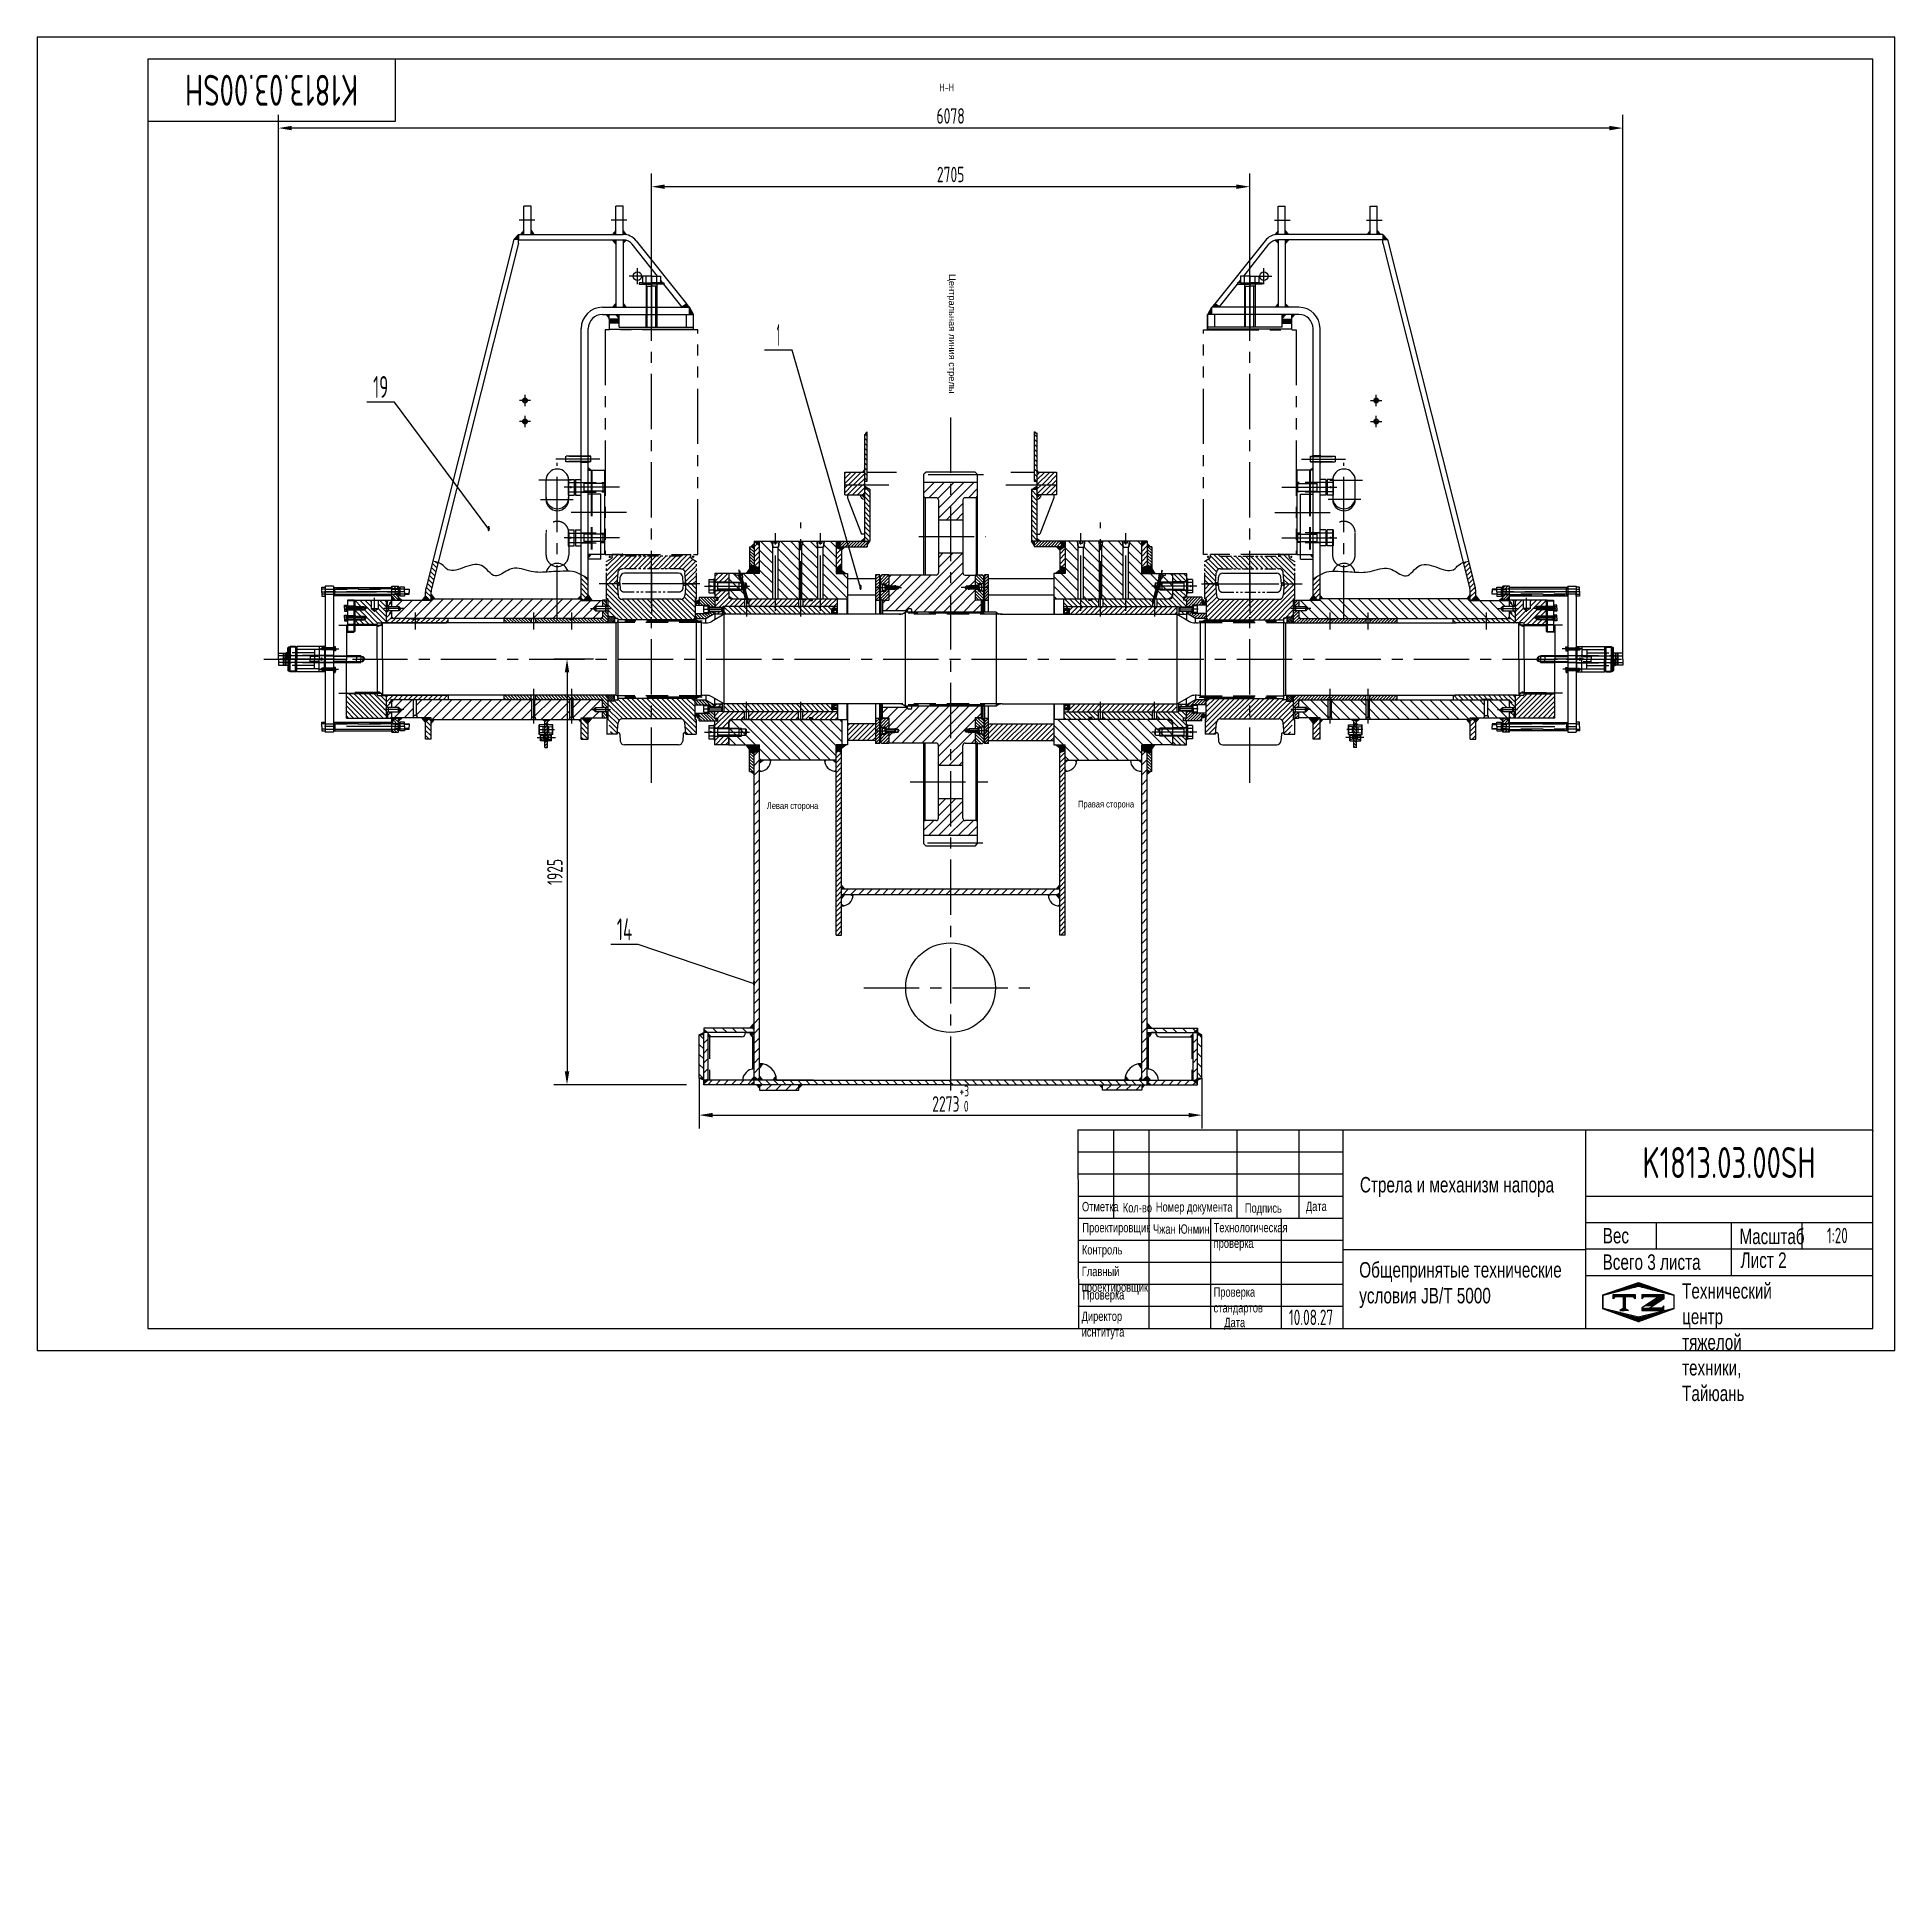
# Model space of a CAD drawing. Header units: millimetres. Extents: x 0 to 8400, y -2453 to 5940.
import ezdxf
from ezdxf.enums import TextEntityAlignment as Align

# ---------------------------------------------------------------- set-up
doc = ezdxf.new("R2010")
doc.units = ezdxf.units.MM
doc.header["$LTSCALE"] = 200
for name, pattern in [('F', [0.75, 0.5, -0.25]), ('G', [2, 1.25, -0.25, 0.25, -0.25]), ('K', [2.5, 1.25, -0.25, 0.25, -0.25, 0.25, -0.25])]:
    doc.linetypes.add(name, pattern=pattern)
for name, color, linetype in [('01', 7, 'Continuous'), ('02', 1, 'Continuous'), ('04', 2, 'F'), ('05', 142, 'G'), ('07', 6, 'K'), ('08', 1, 'Continuous'), ('11', 3, 'Continuous'), ('THICK', 7, 'Continuous')]:
    doc.layers.add(name, color=color, linetype=linetype)
doc.styles.get("Standard").update_dxf_attribs({"font": 'isocp', "width": 0.707, "bigfont": 'intecad.shx'})
doc.dimstyles.new('INTE', dxfattribs={"dimscale": 20, "dimtxt": 3.5, "dimasz": 3, "dimexe": 3, "dimexo": 0, "dimgap": 1, "dimtad": 1, "dimdec": 3, "dimdsep": 46, "dimtxsty": 'Standard', "dimcen": 0, "dimclrd": 1, "dimclre": 1, "dimclrt": 3, "dimaunit": 1, "dimadec": 0, "dimazin": 0, "dimtfac": 1, "dimtdec": 3, "dimtmove": 0, "dimatfit": 0, "dimfxl": 1, "dimarcsym": 0})
pattern_1 = [(45, (246.13, -79.498), (-11.22532, 11.22532), [])]
pattern_2 = [(135, (8311.955, -3830.354), (-17.96051, -17.96051), [])]
pattern_3 = [(45, (8311.955, -3830.354), (-17.96051, 17.96051), [])]
pattern_4 = [(135, (6378.494, 1033.105), (11.22532, 11.22532), [])]
pattern_5 = [(135, (8311.955, -3830.354), (-6.735192, -6.735192), [])]
pattern_6 = [(135, (8270.427, 264.614), (11.22532, 11.22532), [])]
pattern_7 = [(135, (3139.48, 2164.317), (7.07107, 7.07107), [])]
pattern_8 = [(135, (8658.413, -2260.017), (22.45064, 22.45064), [])]
pattern_9 = [(45, (8658.413, -2260.017), (22.45064, -22.45064), [])]
pattern_10 = [(135, (1886.64, -837.623), (-22.45064, -22.45064), [])]
pattern_11 = [(135, (8270.427, 264.614), (6.735192, 6.735192), [])]
pattern_12 = [(45, (2374.407, 2272.217), (-7.07107, 7.07107), [])]
pattern_13 = [(135, (-3037.576, 667.095), (-11.22532, -11.22532), [])]
pattern_14 = [(135, (8311.955, -3830.354), (-11.22532, -11.22532), [])]
pattern_15 = [(45, (8311.955, -3830.354), (-6.735192, 6.735192), [])]
pattern_16 = [(45, (-3037.576, 667.095), (-11.22532, 11.22532), [])]
pattern_17 = [(45, (8311.955, -3830.354), (-11.22532, 11.22532), [])]
pattern_18 = [(45, (1882.605, 1033.105), (-11.22532, 11.22532), [])]
pattern_19 = [(45, (5121.619, 2164.317), (-7.07107, 7.07107), [])]
pattern_20 = [(45, (-9.328, 264.614), (-11.22532, 11.22532), [])]
pattern_21 = [(135, (8311.955, -3830.354), (-22.45064, -22.45064), [])]
pattern_22 = [(45, (8311.955, -3830.354), (-22.45064, 22.45064), [])]
pattern_23 = [(135, (5718.692, 2272.217), (7.07107, 7.07107), [])]
pattern_24 = [(45, (-9.328, 264.614), (-6.735192, 6.735192), [])]

msp = doc.modelspace()

# ---------------------------------------------------------------- texts
at = {"layer": '01', "color": 7, "linetype": 'Continuous', "insert": (4079.7032, 5730.0648), "char_height": 35, "width": 578.223, "attachment_point": 1}
msp.add_mtext('H-H', dxfattribs=at)
at = {"layer": '01', "attachment_point": 1}
for s, insert, char_height in [('{\\fArial|b0|i0|c204|p34;Отметка}', (4724.5156, 672.0454), 42.54768), ('{\\fArial|b0|i0|c204|p34;Дата}', (5736.9038, 673.6768), 42.54768), ('{\\fArial|b0|i0|c204|p34;Кол-во}', (4909.0315, 667.1509), 42.54768), ('{\\fArial|b0|i0|c204|p34;Номер документа}', (5058.4919, 670.4249), 42.54768), ('{\\fArial|b0|i0|c204|p34;Подпись}', (5460.9464, 665.5195), 42.54768), ('{\\fArial|b0|i0|c204|p34;Проектировщик}', (4726.3879, 577.0062), 42.54768), ('{\\fArial|b0|i0|c204|p34;\\C3;Чжан Юнмин}', (5045.4356, 570.4693), 42.54768), ('{\\fArial|b0|i0|c204|p34;Технологическая\\Pпроверка}', (5319.9221, 577.3261), 42.54768), ('{\\fArial|b0|i0|c204|p34;Вес}', (7079.6147, 554.1266), 69.494544), ('{\\fArial|b0|i0|c204|p34;\\C0;Масштаб}', (7697.9172, 550.5848), 69.494544), ('{\\fArial|b0|i0|c204|p34;Контроль}', (4723.9441, 476.7867), 42.54768), ('{\\fArial|b0|i0|c204|p34;Главный\\Pпроектировщик}', (4723.5674, 378.8558), 42.54768), ('{\\fArial|b0|i0|c204|p34;Проверка}', (4727.7255, 273.0383), 42.54768), ('{\\fArial|b0|i0|c204|p34;Проверка\\Pстандартов}', (5319.5147, 285.6795), 42.54768), ('{\\fArial|b0|i0|c204|p34;Директор\\Pиснтитута}', (4722.9129, 176.3678), 42.54768), ('{\\fArial|b0|i0|c204|p34;Дата}', (5367.8559, 147.9292), 42.54768)]:
    msp.add_mtext(s, dxfattribs=dict(at, insert=insert, char_height=char_height))
at = {"layer": '01', "insert": (7438.2589, 304.1843), "char_height": 69.494544, "width": 3.265768, "attachment_point": 1}
msp.add_mtext('{\\fArial|b0|i0|c204|p34;Технический центр\\Pтяжелой техники, Тайюань}', dxfattribs=at)
at = {"layer": '01', "color": 3, "insert": (3635.6892, -2452.936), "char_height": 35, "attachment_point": 7}
msp.add_mtext(' \\P  ', dxfattribs=at)
at = {"layer": '02', "width": 0.605172}
for p, p2 in [((2035.659, 3704.8891), (2047.659, 3704.8891)), ((3717.0031, 3439.3847), (3729.0031, 3439.3847)), ((1339.8495, 3062.0273), (1351.8495, 3062.0273)), ((6909.2495, 3062.0273), (6921.2495, 3062.0273)), ((3235.5495, 1648.6848), (3247.5495, 1648.6848))]:
    msp.add_text('●', height=20, dxfattribs=at).set_placement(p, p2, align=Align.FIT)
at = {"layer": '04', "insert": (4152.5495, 4868.6407), "char_height": 30, "attachment_point": 1, "rotation": 270}
msp.add_mtext('{\\fArial|b0|i0|c204|p34;\\W1;\\C3;Центральная линия стрелы}', dxfattribs=at)
at = {"layer": '04', "attachment_point": 1}
for s, insert, char_height in [('{\\fArial|b0|i0|c204|p34;\\C3;Левая сторона}', (3299.4685, 2479.0746), 30), ('{\\fArial|b0|i0|c204|p34;\\C3;Правая сторона}', (4706.7698, 2486.024), 30), ('{\\fArial|b0|i0|c204|p34;\\C3;Стрела и механизм напора}', (5981.1839, 784.7807), 70), ('{\\fArial|b0|i0|c204|p34;\\C0;Всего 3 листа}', (7078.4854, 434.9484), 70), ('{\\fArial|b0|i0|c204|p34;\\C0;Лист 2}', (7702.7149, 443.5466), 70), ('{\\fArial|b0|i0|c204|p34;\\C0;Общепринятые технические\\Pусловия \\fArial|b0|i0|c0|p34;JB/T 5000}', (5978.1156, 399.9295), 70)]:
    msp.add_mtext(s, dxfattribs=dict(at, insert=insert, char_height=char_height))
at = {"layer": '11', "width": 0.693834}
msp.add_text('K1813.03.00SH', height=140, rotation=180, dxfattribs=at).set_placement((1451.2185, 5770), (668.7816, 5770), align=Align.FIT)
at = {"layer": '11'}
for s, height, width, p, p2 in [('1', 98.9949, 0.404, (3344.4927, 4543.6781), (3358.4906, 4543.6781)), ('19', 98.99495, 0.612447, (1519.2664, 4308.5079), (1587.2676, 4308.5079)), ('14', 98.99495, 0.614783, (2620.9422, 1855.5505), (2690.9316, 1855.5505)), ('K1813.03.00SH', 140, 0.693834, (7258.7816, 780), (8041.2184, 780)), ('1:20', 70, 0.655288, (8092.965, 485), (8187.035, 485)), ('10.08.27', 70, 0.642055, (5660, 115), (5860, 115))]:
    msp.add_text(s, height=height, dxfattribs=dict(at, width=width)).set_placement(p, p2, align=Align.FIT)

# ---------------------------------------------------------------- blocks, each defined once
blk = doc.blocks.new('*D32')
at = {"layer": '08', "color": 1, "lineweight": -2}
for p, q in [((2994, 1232), (2994, 1004.5)), ((5267, 1232), (5267, 1004.5)), ((3054, 1064.5), (5207, 1064.5))]:
    blk.add_line(p, q, dxfattribs=at)
at = {"layer": '08', "color": 1}
for points in [[(3054, 1074.5), (3054, 1054.5), (2994, 1064.5)], [(5207, 1074.5), (5207, 1054.5), (5267, 1064.5)]]:
    blk.add_solid(points, dxfattribs=at)
at = {"layer": 'DEFPOINTS', "color": 0}
for p in [(2994, 1232), (5267, 1232), (5267, 1064.5)]:
    blk.add_point(p, dxfattribs=at)
at = {"layer": '08', "color": 3, "insert": (4130.5, 1139), "char_height": 70, "attachment_point": 5}
blk.add_mtext('2273{\\C3;\\H0.7x;\\S+3^  0;}', dxfattribs=at)
blk = doc.blocks.new('*D33')
at = {"layer": '08', "color": 1, "lineweight": -2}
for p, q in [((1091.5, 3154.4), (1091.5, 5588.7)), ((7169.5, 3154.4), (7169.5, 5588.7)), ((7109.5, 5528.7), (1151.5, 5528.7))]:
    blk.add_line(p, q, dxfattribs=at)
at = {"layer": '08', "color": 1}
for points in [[(1151.5, 5538.7), (1151.5, 5518.7), (1091.5, 5528.7)], [(7109.5, 5538.7), (7109.5, 5518.7), (7169.5, 5528.7)]]:
    blk.add_solid(points, dxfattribs=at)
at = {"layer": 'DEFPOINTS', "color": 0}
for p in [(1091.5, 5528.7), (1091.5, 3154.4), (7169.5, 3154.4)]:
    blk.add_point(p, dxfattribs=at)
at = {"layer": '08', "color": 3, "insert": (4130.5, 5583.7), "char_height": 70, "attachment_point": 5}
blk.add_mtext('6078', dxfattribs=at)
blk = doc.blocks.new('*D34')
at = {"layer": '08', "color": 1, "lineweight": -2}
for p, q in [((2778, 4790.8), (2778, 5323.6)), ((5483, 4790.8), (5483, 5323.6)), ((5423, 5263.6), (2838, 5263.6))]:
    blk.add_line(p, q, dxfattribs=at)
at = {"layer": '08', "color": 1}
for points in [[(2838, 5273.6), (2838, 5253.6), (2778, 5263.6)], [(5423, 5273.6), (5423, 5253.6), (5483, 5263.6)]]:
    blk.add_solid(points, dxfattribs=at)
at = {"layer": 'DEFPOINTS', "color": 0}
for p in [(2778, 5263.6), (2778, 4790.8), (5483, 4790.8)]:
    blk.add_point(p, dxfattribs=at)
at = {"layer": '08', "color": 3, "insert": (4130.5, 5318.7), "char_height": 70, "attachment_point": 5}
blk.add_mtext('2705', dxfattribs=at)
blk = doc.blocks.new('*U30')
at = {"layer": '01'}
for p, q in [((-27.2, 9), (-27.2, 0)), ((0, 9), (-27.2, 9)), ((-27.2, 0), (0, 0)), ((0, 0), (-5.2, 9)), ((0, 9), (5.2, 0)), ((0, 9), (27.2, 9)), ((27.2, 0), (0, 0)), ((27.2, 9), (27.2, 0))]:
    blk.add_line(p, q, dxfattribs=at)
at = {"layer": '05'}
blk.add_line((0, 11.1), (0, -2.1), dxfattribs=at)
blk = doc.blocks.new('*U31')
at = {"layer": '01'}
for p, q in [((-7.7, 2.6), (-7.7, 0)), ((0, 2.6), (-7.7, 2.6)), ((-7.7, 0), (0, 0)), ((0, 0), (-1.5, 2.6)), ((0, 2.6), (1.5, 0)), ((0, 2.6), (7.7, 2.6)), ((7.7, 0), (0, 0)), ((7.7, 2.6), (7.7, 0))]:
    blk.add_line(p, q, dxfattribs=at)
at = {"layer": '05'}
blk.add_line((0, 4.7), (0, -2.1), dxfattribs=at)
blk = doc.blocks.new('*D35')
at = {"layer": '08', "color": 1, "lineweight": -2}
for p, q in [((2516, 3127), (2335.9, 3127)), ((2395.9, 3067), (2395.9, 1262)), ((2936.2, 1202), (2335.9, 1202))]:
    blk.add_line(p, q, dxfattribs=at)
at = {"layer": '08', "color": 1}
for points in [[(2385.9, 3067), (2405.9, 3067), (2395.9, 3127)], [(2385.9, 1262), (2405.9, 1262), (2395.9, 1202)]]:
    blk.add_solid(points, dxfattribs=at)
at = {"layer": 'DEFPOINTS', "color": 0}
for p in [(2516, 3127), (2395.9, 1202), (2936.2, 1202)]:
    blk.add_point(p, dxfattribs=at)
at = {"layer": '08', "color": 3, "insert": (2340.9, 2164.5), "char_height": 70, "attachment_point": 5, "rotation": 90}
blk.add_mtext('1925', dxfattribs=at)
blk = doc.blocks.new('*U29')
at = {"layer": '01'}
for p, q in [((-18.3, 6), (-18.3, 0)), ((0, 6), (-18.3, 6)), ((-18.3, 0), (0, 0)), ((0, 0), (-3.5, 6)), ((0, 6), (3.5, 0)), ((0, 6), (18.3, 6)), ((18.3, 0), (0, 0)), ((18.3, 6), (18.3, 0))]:
    blk.add_line(p, q, dxfattribs=at)
at = {"layer": '05'}
blk.add_line((0, 8.1), (0, -2.1), dxfattribs=at)
blk = doc.blocks.new('*U28')
at = {"layer": '01'}
for p, q in [((-21.5, 0), (-21.5, 19.8)), ((-21.5, 19.8), (0, 19.8)), ((-21.5, 12), (0, 12)), ((0, 19.8), (0, 0)), ((0, -19.8), (0, 0)), ((-21.5, 0), (-21.5, -19.8)), ((-21.5, -12), (0, -12)), ((-21.5, -19.8), (0, -19.8))]:
    blk.add_line(p, q, dxfattribs=at)
at = {"layer": '05'}
blk.add_line((-22.6, 0), (1.1, 0), dxfattribs=at)
blk = doc.blocks.new('*U25')
at = {"layer": '01'}
for p, q in [((-15.1, 5), (-15.1, 0)), ((0, 5), (-15.1, 5)), ((-15.1, 0), (0, 0)), ((0, 0), (-2.9, 5)), ((0, 5), (2.9, 0)), ((0, 5), (15.1, 5)), ((15.1, 0), (0, 0)), ((15.1, 5), (15.1, 0))]:
    blk.add_line(p, q, dxfattribs=at)
at = {"layer": '05'}
blk.add_line((0, 7.1), (0, -2.1), dxfattribs=at)
blk = doc.blocks.new('*U26')
at = {"layer": '01'}
for p, q in [((-12.2, 4.1), (-12.2, 0)), ((0, 4.1), (-12.2, 4.1)), ((-12.2, 0), (0, 0)), ((0, 0), (-2.4, 4.1)), ((0, 4.1), (2.4, 0)), ((0, 4.1), (12.2, 4.1)), ((12.2, 0), (0, 0)), ((12.2, 4.1), (12.2, 0))]:
    blk.add_line(p, q, dxfattribs=at)
at = {"layer": '05'}
blk.add_line((0, 6.2), (0, -2.1), dxfattribs=at)
blk = doc.blocks.new('*U27')
at = {"layer": '01'}
for p, q in [((-12.2, 4.1), (-12.2, 0)), ((0, 4.1), (-12.2, 4.1)), ((-12.2, 0), (0, 0)), ((0, 0), (-2.4, 4.1)), ((0, 4.1), (2.4, 0)), ((0, 4.1), (12.2, 4.1)), ((12.2, 0), (0, 0)), ((12.2, 4.1), (12.2, 0))]:
    blk.add_line(p, q, dxfattribs=at)
at = {"layer": '05'}
blk.add_line((0, 6.2), (0, -2.1), dxfattribs=at)
blk = doc.blocks.new('ertr')
at = {"layer": '02', "linetype": 'Continuous'}
h = blk.add_hatch(dxfattribs=at)
h.set_pattern_fill('ANSI31', color=1, scale=5, angle=90, style=0)
h.set_pattern_definition([(135, (0, 7.99), (-11.22532, -11.22532), [])])
h.paths.add_polyline_path([(5341.3, 3262.1, -0.388879), (5360.3, 3279.4), (5492.4, 3279.4), (5492.4, 3335.4), (5360.6, 3335.4, -0.414214), (5352.6, 3343.4), (5314.2, 3343.4), (5314.2, 3332.7, -0.267949), (5309.2, 3324), (5289.2, 3312.4), (5289.2, 3210.1), (5336.8, 3210.1)])
h.paths.add_polyline_path([(5624.5, 3279.4, -0.388879), (5643.4, 3262.1), (5648, 3210.1), (5695.6, 3210.1), (5695.6, 3312.4), (5675.6, 3324, -0.267949), (5670.6, 3332.7), (5670.6, 3343.4), (5632.2, 3343.4, -0.414214), (5624.2, 3335.4), (5492.4, 3335.4), (5492.4, 3279.4)])
at = {"layer": '07', "color": 6, "linetype": 'K', "ltscale": 0.2}
for p, q in [((5309.2, 3324), (5289.2, 3312.4)), ((5289.2, 3210.1), (5289.2, 3312.4)), ((5299.8, 3332.7), (5308.5, 3332.7)), ((5304.2, 3328.3), (5304.2, 3337)), ((5352.6, 3343.4), (5314.2, 3343.4)), ((5314.2, 3332.7), (5314.2, 3343.4)), ((5352.6, 3343.4), (5352.6, 3343.4)), ((5360.3, 3279.4), (5624.5, 3279.4)), ((5360.6, 3335.4), (5624.2, 3335.4)), ((5632.2, 3343.4), (5632.2, 3343.4)), ((5632.2, 3343.4), (5670.6, 3343.4)), ((5670.6, 3332.7), (5670.6, 3343.4)), ((5675.6, 3324), (5695.6, 3312.4)), ((5684.9, 3332.7), (5676.2, 3332.7)), ((5680.6, 3328.3), (5680.6, 3337)), ((5695.6, 3210.1), (5695.6, 3312.4)), ((5336.8, 3210.1), (5289.2, 3210.1)), ((5336.8, 3210.1), (5341.3, 3262.1)), ((5344.5, 3215.9), (5341.9, 3215.9)), ((5349.5, 3210.1), (5349.5, 3210.9)), ((5349.5, 3210.1), (5351.2, 3190.1)), ((5349.5, 3210.1), (5351.2, 3190.1)), ((5635.3, 3210.1), (5633.5, 3190.1)), ((5635.3, 3210.1), (5635.3, 3210.9)), ((5640.3, 3215.9), (5642.9, 3215.9)), ((5648, 3210.1), (5643.4, 3262.1)), ((5648, 3210.1), (5695.6, 3210.1)), ((5370.2, 3172.7), (5614.6, 3172.7))]:
    blk.add_line(p, q, dxfattribs=at)
at = {"layer": '07', "color": 6, "linetype": 'K'}
for p, q in [((5628.7, 3343.4), (5619.6, 3343.4)), ((5624.2, 3338.9), (5624.2, 3348)), ((5336.8, 3210.1), (5336.8, 3214.4)), ((5349.5, 3210.1), (5349.5, 3201.9))]:
    blk.add_line(p, q, dxfattribs=at)
at = {"layer": '07', "color": 6, "linetype": 'K', "ltscale": 0.2}
for centre, radius, start, end in [((5304.2, 3332.7), 10, 300, 0), ((5360.3, 3260.4), 19, 90, 175), ((5360.6, 3343.4), 8, 180, 270), ((5624.2, 3343.4), 8, 270, 0), ((5624.5, 3260.4), 19, 5, 90), ((5680.6, 3332.7), 10, 180, 240), ((5341.9, 3210.9), 5, 90, 175), ((5344.5, 3210.9), 5, 0, 90), ((5640.3, 3210.9), 5, 90, 180), ((5642.9, 3210.9), 5, 5, 90), ((5370.2, 3191.7), 19, 185, 270), ((5370.2, 3191.7), 19, 185, 270), ((5614.6, 3191.7), 19, 270, 355)]:
    blk.add_arc(centre, radius, start, end, dxfattribs=at)
blk = doc.blocks.new('*U43', base_point=(251.96, 168.31))
at = {"layer": '01'}
for p, q in [((251.96, 168.31), (251.96, 182.31)), ((195.96, 168.31), (251.96, 168.31))]:
    blk.add_line(p, q, dxfattribs=at)
blk = doc.blocks.new('*U44')
at = {"layer": '04'}
blk.add_blockref('*U43', (0, 0), dxfattribs=at)
blk = doc.blocks.new('*U45')
at = {"layer": '01'}
for points in [[(415, 292), (25, 292)], [(25, 292), (25, 5)], [(415, 5), (415, 292)], [(25, 5), (415, 5)]]:
    blk.add_lwpolyline(points, dxfattribs=at)
at = {"layer": '02'}
for points in [[(420, 297), (0, 297)], [(0, 297), (0, 0)], [(420, 0), (420, 297)], [(0, 0), (420, 0)]]:
    blk.add_lwpolyline(points, dxfattribs=at)
blk = doc.blocks.new('*X49')
at = {"color": 0}
for p, q in [((127.06, 7.8), (132.06, 7.8)), ((127.06, 7.5), (132.06, 7.5)), ((127.06, 7.2), (127.32, 7.2)), ((127.84, 5.4), (129.64, 5.4)), ((128.3, 5.7), (130.1, 5.7)), ((128.77, 6), (130.57, 6)), ((129.23, 6.3), (131.04, 6.3)), ((129.7, 6.6), (131.51, 6.6)), ((130.16, 6.9), (131.98, 6.9)), ((130.62, 7.2), (132.06, 7.2))]:
    blk.add_line(p, q, dxfattribs=at)
blk = doc.blocks.new('*X50')
at = {"color": 0}
for p, q in [((127.06, 4.8), (132.06, 4.8)), ((127.06, 4.5), (132.06, 4.5)), ((131.84, 5.1), (132.06, 5.1))]:
    blk.add_line(p, q, dxfattribs=at)
blk = doc.blocks.new('*X48')
at = {"color": 0}
for p, q in [((122.34, 4.5), (123.72, 4.5)), ((122.82, 4.8), (123.24, 4.8))]:
    blk.add_line(p, q, dxfattribs=at)
blk = doc.blocks.new('*X47')
at = {"color": 0}
for p, q in [((120.53, 7.8), (125.53, 7.8)), ((120.53, 7.5), (125.53, 7.5)), ((120.53, 7.2), (120.79, 7.2)), ((125.27, 7.2), (125.53, 7.2))]:
    blk.add_line(p, q, dxfattribs=at)
blk = doc.blocks.new('*X46')
at = {"color": 0}
for p, q in [((120.66, 8.7), (121.92, 8.7)), ((121.52, 9), (123.12, 9)), ((122.38, 9.3), (124.32, 9.3)), ((123.24, 9.6), (125.52, 9.6)), ((124.1, 9.9), (128.52, 9.9)), ((124.97, 10.2), (127.67, 10.2)), ((125.83, 10.5), (126.82, 10.5)), ((127.02, 9.6), (129.37, 9.6)), ((128.22, 9.3), (130.22, 9.3)), ((129.42, 9), (131.07, 9)), ((130.62, 8.7), (131.92, 8.7)), ((118.22, 7.8), (118.32, 7.8)), ((118.22, 7.5), (118.27, 7.5)), ((118.22, 7.2), (118.27, 7.2)), ((118.22, 6.9), (118.27, 6.9)), ((118.22, 6.6), (118.27, 6.6)), ((118.22, 6.3), (118.27, 6.3)), ((118.22, 6), (118.27, 6)), ((118.22, 5.7), (118.27, 5.7)), ((118.22, 5.4), (118.27, 5.4)), ((118.22, 5.1), (118.27, 5.1)), ((118.22, 4.8), (118.27, 4.8)), ((118.79, 4.5), (119.42, 4.5)), ((118.94, 8.1), (119.52, 8.1)), ((119.8, 8.4), (120.72, 8.4)), ((131.82, 8.4), (132.77, 8.4)), ((133.02, 8.1), (133.62, 8.1)), ((133.12, 4.5), (133.76, 4.5)), ((134.22, 7.8), (134.32, 7.8)), ((134.27, 7.5), (134.32, 7.5)), ((134.27, 7.2), (134.32, 7.2)), ((134.27, 6.9), (134.32, 6.9)), ((134.27, 6.6), (134.32, 6.6)), ((134.27, 6.3), (134.32, 6.3)), ((134.27, 6), (134.32, 6)), ((134.27, 5.7), (134.32, 5.7)), ((134.27, 5.4), (134.32, 5.4)), ((134.27, 5.1), (134.32, 5.1)), ((134.27, 4.8), (134.32, 4.8)), ((119.61, 4.2), (120.62, 4.2)), ((120.43, 3.9), (121.82, 3.9)), ((121.26, 3.6), (123.02, 3.6)), ((122.08, 3.3), (124.22, 3.3)), ((122.91, 3), (125.42, 3)), ((123.73, 2.7), (128.89, 2.7)), ((124.55, 2.4), (128.07, 2.4)), ((125.38, 2.1), (127.26, 2.1)), ((126.2, 1.8), (126.45, 1.8)), ((127.12, 3), (129.7, 3)), ((128.32, 3.3), (130.51, 3.3)), ((129.52, 3.6), (131.32, 3.6)), ((130.72, 3.9), (132.14, 3.9)), ((131.92, 4.2), (132.95, 4.2))]:
    blk.add_line(p, q, dxfattribs=at)

# ---------------------------------------------------------------- dimensions: what is measured, and where the dimension line sits
at = {"layer": '08'}
for base, p1, p2, picture, middle in [((1091.5495, 5528.6555), (7169.5495, 3154.4073), (1091.5495, 3154.4073), '*D33', (4130.5495, 5583.6555)), ((2778.0495, 5263.6451), (5483.0495, 4790.7755), (2778.0495, 4790.7755), '*D34', (4130.5495, 5318.652))]:
    dim = msp.add_linear_dim(base=base, p1=p1, p2=p2, dimstyle='INTE', dxfattribs=at)
    dim.commit()
    dim.dimension.update_dxf_attribs({"geometry": picture, "text_midpoint": middle})
dim = msp.add_linear_dim(base=(2395.8782, 1202.0123), p1=(2516.0176, 3127.0123), p2=(2936.2208, 1202.0123), angle=90, dimstyle='INTE', dxfattribs=at)
dim.commit()
dim.dimension.update_dxf_attribs({"geometry": '*D35', "text_midpoint": (2340.8544, 2164.5123)})
dim = msp.add_linear_dim(base=(5267.0495, 1064.5068), p1=(2994.0495, 1232.0123), p2=(5267.0495, 1232.0123), text='2273{\\C3;\\H0.7x;\\S+3^  0;}', dimstyle='INTE', dxfattribs=at)
dim.commit()
dim.dimension.update_dxf_attribs({"geometry": '*D32', "text_midpoint": (4130.5495, 1064.5068), "dimtype": 160})

# ---------------------------------------------------------------- hatches: boundary and pattern name
at = {"layer": '01'}
for points in [[(2176.1865, 5048.0123), (2176.1865, 5025.2746), (2175.9048, 5025.2746), (2154.6823, 5024.9455)], [(6084.9126, 5048.0123), (6084.9126, 5025.2746), (6085.1943, 5025.2746), (6106.4167, 5024.9455)], [(2936.4226, 4734.3225), (2949.0495, 4718.0123), (2917.0495, 4718.0123), (2914.7206, 4720.9557)], [(2949.0495, 4718.0123), (2968.0495, 4686.0123), (2949.0495, 4686.0123)], [(5312.0495, 4718.0123), (5293.0495, 4686.0123), (5312.0495, 4686.0123)], [(5324.6765, 4734.3225), (5312.0495, 4718.0123), (5344.0495, 4718.0123), (5346.3784, 4720.9557)], [(2574.4336, 4686.0123), (2587.0495, 4686.0123), (2587.0495, 4670.0123)], [(2631.0495, 4667.2126), (2615.4127, 4686.0123), (2631.0495, 4686.0123)], [(5630.0495, 4667.2126), (5645.6863, 4686.0123), (5630.0495, 4686.0123)], [(5686.6655, 4686.0123), (5674.0495, 4686.0123), (5674.0495, 4670.0123)], [(2460.0495, 4049.651), (2456.0524, 4045.4123), (2460.0495, 4045.4123)], [(2492.0495, 4045.4123), (2492.0495, 4049.651), (2496.0466, 4045.4123)], [(5769.0495, 4045.4123), (5769.0495, 4049.651), (5765.0524, 4045.4123)], [(5801.0495, 4049.651), (5805.0466, 4045.4123), (5801.0495, 4045.4123)], [(2460.0495, 4014.3736), (2456.0524, 4018.6123), (2460.0495, 4018.6123)], [(2492.0495, 4014.3736), (2496.0466, 4018.6123), (2492.0495, 4018.6123)], [(2492.0495, 3981.0123), (2492.0495, 3992.8817), (2504.5495, 3981.0123)], [(5769.0495, 3981.0123), (5769.0495, 3992.8817), (5756.5495, 3981.0123)], [(5769.0495, 4014.3736), (5765.0524, 4018.6123), (5769.0495, 4018.6123)], [(5801.0495, 4014.3736), (5805.0466, 4018.6123), (5801.0495, 4018.6123)], [(1621.0495, 3393.5123), (1634.0495, 3393.5123), (1634.0495, 3392.0123), (1603.0495, 3392.0123), (1603.0495, 3411.5123)], [(1634.0495, 3392.0123), (1650.4152, 3392.0123), (1634.0495, 3407.4155)], [(1634.0495, 3392.0123), (1650.4152, 3392.0123), (1634.0495, 3407.4155)], [(1756.0495, 3412.5123), (1756.0495, 3392.0123), (1739.4675, 3392.0123)], [(1756.0495, 3412.5123), (1756.0495, 3392.0123), (1739.4675, 3392.0123)], [(2492.0495, 3415.5123), (2508.0411, 3392.0123), (2492.0495, 3392.0123)], [(2492.0495, 3415.5123), (2508.0411, 3392.0123), (2492.0495, 3392.0123)], [(2985.41, 3393.0097), (2994.0495, 3393.0097), (2994.0495, 3377.7623), (2975.0495, 3377.7623), (2975.0495, 3395.5316), (2977.6037, 3395.5316), (2979.1814, 3383.0142, 0.439073757), (2980.3816, 3382.1611), (2980.6783, 3382.2242, 0.263455117), (2982.1539, 3383.5307)], [(5275.6891, 3393.0097), (5267.0495, 3393.0097), (5267.0495, 3377.7623), (5286.0495, 3377.7623), (5286.0495, 3395.5316), (5283.4954, 3395.5316), (5281.9176, 3383.0142, -0.439073757), (5280.7175, 3382.1611), (5280.4207, 3382.2242, -0.263455117), (5278.9452, 3383.5307)], [(5769.0495, 3415.5123), (5753.0579, 3392.0123), (5769.0495, 3392.0123)], [(5769.0495, 3415.5123), (5753.0579, 3392.0123), (5769.0495, 3392.0123)], [(6505.0495, 3412.5123), (6505.0495, 3392.0123), (6521.6316, 3392.0123)], [(6505.0495, 3412.5123), (6505.0495, 3392.0123), (6521.6316, 3392.0123)], [(6627.0495, 3392.0123), (6610.6838, 3392.0123), (6627.0495, 3407.4155)], [(6627.0495, 3392.0123), (6610.6838, 3392.0123), (6627.0495, 3407.4155)], [(6640.0495, 3393.5123), (6627.0495, 3393.5123), (6627.0495, 3392.0123), (6658.0495, 3392.0123), (6658.0495, 3411.5123)], [(3610.1923, 3333.3641, -1), (3607.5303, 3333.3641, -1)], [(4650.9068, 3333.3641, 1), (4653.5688, 3333.3641, 1)], [(1603.0495, 2842.5123), (1603.0495, 2862.0123), (1634.0495, 2862.0123), (1634.0495, 2860.5123), (1621.0495, 2860.5123)], [(1634.0495, 2862.0123), (1650.4152, 2862.0123), (1634.0495, 2846.6091)], [(1634.0495, 2862.0123), (1650.4152, 2862.0123), (1634.0495, 2846.6091)], [(1756.0495, 2841.5123), (1756.0495, 2862.0123), (1739.4675, 2862.0123)], [(1756.0495, 2841.5123), (1756.0495, 2862.0123), (1739.4675, 2862.0123)], [(2492.0495, 2838.5123), (2508.0411, 2862.0123), (2492.0495, 2862.0123)], [(2492.0495, 2838.5123), (2508.0411, 2862.0123), (2492.0495, 2862.0123)], [(2985.41, 2861.0149), (2994.0495, 2861.0149), (2994.0495, 2876.2623), (2975.0495, 2876.2623), (2975.0495, 2858.4929), (2977.6037, 2858.4929), (2979.1814, 2871.0104, -0.439073757), (2980.3816, 2871.8635), (2980.6783, 2871.8004, -0.263455117), (2982.1539, 2870.4938)], [(3607.5303, 2920.6605, -1), (3610.1923, 2920.6605, -1)], [(4653.5688, 2920.6605, 1), (4650.9068, 2920.6605, 1)], [(5275.6891, 2861.0149), (5267.0495, 2861.0149), (5267.0495, 2876.2623), (5286.0495, 2876.2623), (5286.0495, 2858.4929), (5283.4954, 2858.4929), (5281.9176, 2871.0104, 0.439073757), (5280.7175, 2871.8635), (5280.4207, 2871.8004, 0.263455117), (5278.9452, 2870.4938)], [(5769.0495, 2838.5123), (5753.0579, 2862.0123), (5769.0495, 2862.0123)], [(5769.0495, 2838.5123), (5753.0579, 2862.0123), (5769.0495, 2862.0123)], [(6505.0495, 2841.5123), (6505.0495, 2862.0123), (6521.6316, 2862.0123)], [(6505.0495, 2841.5123), (6505.0495, 2862.0123), (6521.6316, 2862.0123)], [(6627.0495, 2862.0123), (6610.6838, 2862.0123), (6627.0495, 2846.6091)], [(6627.0495, 2862.0123), (6610.6838, 2862.0123), (6627.0495, 2846.6091)], [(6658.0495, 2842.5123), (6658.0495, 2862.0123), (6627.0495, 2862.0123), (6627.0495, 2860.5123), (6640.0495, 2860.5123)], [(2294.4778, 2755.052), (2291.4982, 2758.0662), (2294.4778, 2758.0662)], [(2295.0495, 2755.052), (2292.0699, 2758.0662), (2295.0495, 2758.0662)], [(2306.4778, 2755.052), (2309.4574, 2758.0662), (2306.4778, 2758.0662)], [(2307.0495, 2755.052), (2310.0291, 2758.0662), (2307.0495, 2758.0662)], [(5954.0495, 2755.052), (5951.0699, 2758.0662), (5954.0495, 2758.0662)], [(5954.6213, 2755.052), (5951.6417, 2758.0662), (5954.6213, 2758.0662)], [(5966.0495, 2755.052), (5969.0291, 2758.0662), (5966.0495, 2758.0662)], [(5966.6213, 2755.052), (5969.6009, 2758.0662), (5966.6213, 2758.0662)], [(3034.0495, 1431.8566), (3034.0495, 1419.0791), (3047.472, 1419.0791)], [(3220.468, 1458.0123), (3241.5495, 1458.0123), (3241.5495, 1479.7564)], [(3230.5101, 1422.6152), (3241.5495, 1430.3068), (3241.5495, 1438.0123), (3222.5496, 1438.0123, 0.241352932)], [(5019.5495, 1479.7564), (5019.5495, 1458.0123), (5040.6311, 1458.0123)], [(5030.589, 1422.6152), (5019.5495, 1430.3068), (5019.5495, 1438.0123), (5038.5494, 1438.0123, -0.241352932)], [(5227.0495, 1431.8566), (5227.0495, 1419.0791), (5213.6271, 1419.0791)], [(3281.0947, 1296.6074, 0.048180317), (3266.5495, 1298.0123), (3266.5495, 1275.9936)], [(4980.0043, 1296.6074, -0.048180317), (4994.5495, 1298.0123), (4994.5495, 1275.9936)], [(3241.5495, 1216.6602), (3241.5495, 1202.0123), (3225.4507, 1202.0123)], [(3241.5495, 1239.1227), (3241.5495, 1222.0123), (3262.1493, 1222.0123)], [(3266.5495, 1202.0123), (3252.0892, 1202.0123), (3266.5495, 1186.935)], [(3340.5053, 1239.5208), (3324.7432, 1222.0123), (3342.5495, 1222.0123, 0.05818132)], [(3444.5495, 1202.0123), (3459.0099, 1202.0123), (3444.5495, 1186.935)], [(4816.5495, 1202.0123), (4802.0892, 1202.0123), (4816.5495, 1186.935)], [(4920.5938, 1239.5208), (4936.3558, 1222.0123), (4918.5495, 1222.0123, -0.05818132)], [(4994.5495, 1202.0123), (5009.0099, 1202.0123), (4994.5495, 1186.935)], [(4998.9498, 1222.0123), (5019.5495, 1222.0123), (5019.5495, 1239.1227)], [(5019.5495, 1216.6602), (5019.5495, 1202.0123), (5035.6484, 1202.0123)]]:
    msp.add_hatch(color=256, dxfattribs=at).paths.add_polyline_path(points)
h = msp.add_hatch(color=256, dxfattribs=at)
h.paths.add_polyline_path([(2233.1865, 5065.1194), (2246.4383, 5048.0123), (2233.1865, 5048.0123)])
h.paths.add_polyline_path([(2201.1865, 5065.3664), (2201.1865, 5048.0123), (2185.372, 5048.0123)])
h = msp.add_hatch(color=256, dxfattribs=at)
h.paths.add_polyline_path([(2649.1865, 5064.0195), (2664.0233, 5046.55, 0.049160382), (2649.1865, 5048.0123)])
h.paths.add_polyline_path([(2617.1865, 5065.3664), (2617.1865, 5048.0123), (2601.372, 5048.0123)])
h = msp.add_hatch(color=256, dxfattribs=at)
h.paths.add_polyline_path([(5611.9126, 5064.0195), (5597.0757, 5046.55, -0.049160382), (5611.9126, 5048.0123)])
h.paths.add_polyline_path([(5643.9126, 5065.3664), (5643.9126, 5048.0123), (5659.7271, 5048.0123)])
h = msp.add_hatch(color=256, dxfattribs=at)
h.paths.add_polyline_path([(6027.9126, 5065.1194), (6014.6607, 5048.0123), (6027.9126, 5048.0123)])
h.paths.add_polyline_path([(6059.9126, 5065.3664), (6059.9126, 5048.0123), (6075.7271, 5048.0123)])
h = msp.add_hatch(color=256, dxfattribs=at)
h.paths.add_polyline_path([(2649.1865, 5007.4837), (2649.1865, 5023.0123), (2651.0495, 5023.0123, -0.057766475), (2662.7166, 5021.6598)])
h.paths.add_polyline_path([(2601.372, 5023.0123), (2617.1865, 5023.0123), (2617.1865, 5005.6581)])
h = msp.add_hatch(color=256, dxfattribs=at)
h.paths.add_polyline_path([(5611.9126, 5007.4837), (5611.9126, 5023.0123), (5610.0495, 5023.0123, 0.057766475), (5598.3825, 5021.6598)])
h.paths.add_polyline_path([(5659.7271, 5023.0123), (5643.9126, 5023.0123), (5643.9126, 5005.6581)])
at = {"layer": '01', "linetype": 'Continuous'}
h = msp.add_hatch(color=7, dxfattribs=at)
h.paths.add_polyline_path([(2662.3399, 4718.0123), (2649.1865, 4718.0123), (2649.1865, 4735.2499)])
h.paths.add_polyline_path([(2601.2889, 4718.0123), (2617.1865, 4734.8172), (2617.1865, 4718.0123)])
h = msp.add_hatch(color=7, dxfattribs=at)
h.paths.add_polyline_path([(5598.7591, 4718.0123), (5611.9126, 4718.0123), (5611.9126, 4735.2499)])
h.paths.add_polyline_path([(5659.8101, 4718.0123), (5643.9126, 4734.8172), (5643.9126, 4718.0123)])
h = msp.add_hatch(color=7, dxfattribs=at)
h.paths.add_polyline_path([(3740.5495, 3981.7492), (3733.4053, 3972.5123), (3740.5495, 3972.5123)])
h.paths.add_polyline_path([(3752.5495, 3932.5123), (3740.5495, 3932.5123), (3740.5495, 3923.5148)])
h = msp.add_hatch(color=7, dxfattribs=at)
h.paths.add_polyline_path([(4520.5495, 3981.7492), (4527.6938, 3972.5123), (4520.5495, 3972.5123)])
h.paths.add_polyline_path([(4508.5495, 3932.5123), (4520.5495, 3932.5123), (4520.5495, 3923.5148)])
for points in [[(3740.5495, 3870.0123), (3727.5389, 3870.0123), (3740.5495, 3855.8871)], [(3740.5495, 3909.0118), (3740.5495, 3895.0123), (3760.3514, 3895.0123)], [(4520.5495, 3909.0118), (4520.5495, 3895.0123), (4500.7476, 3895.0123)], [(4520.5495, 3870.0123), (4533.5602, 3870.0123), (4520.5495, 3855.8871)], [(3227.3585, 3635.0123), (3241.5495, 3635.0123), (3241.5495, 3649.22)], [(3241.5495, 3660.0123), (3266.5495, 3640.605), (3266.5495, 3660.0123)], [(3637.5495, 3660.0123), (3612.5495, 3660.0123), (3612.5495, 3635.8945), (3613.9574, 3635.0123), (3622.8768, 3635.0123)], [(3740.5495, 3673.5514), (3726.1503, 3660.0123), (3740.5495, 3660.0123)], [(3765.5495, 3660.0123), (3752.5495, 3660.0123), (3752.5495, 3642.9544)], [(4495.5495, 3660.0123), (4508.5495, 3660.0123), (4508.5495, 3642.9544)], [(4520.5495, 3673.5514), (4534.9487, 3660.0123), (4520.5495, 3660.0123)], [(4638.2223, 3635.0123), (4647.1416, 3635.0123), (4648.5495, 3635.8945), (4648.5495, 3660.0123), (4623.5495, 3660.0123)], [(5019.5495, 3660.0123), (4994.5495, 3640.605), (4994.5495, 3660.0123)], [(5033.7406, 3635.0123), (5019.5495, 3635.0123), (5019.5495, 3649.22)], [(3637.5495, 3514.2623), (3612.5495, 3514.2623), (3612.5495, 3540.0123), (3637.5495, 3549.5123)], [(3656.2307, 3514.2623), (3637.5495, 3514.2623), (3637.5495, 3529.9683)], [(4604.8684, 3514.2623), (4623.5495, 3514.2623), (4623.5495, 3529.9683)], [(4623.5495, 3514.2623), (4648.5495, 3514.2623), (4648.5495, 3540.0123), (4623.5495, 3549.5123)], [(3612.5495, 2714.0123), (3637.5495, 2704.5123), (3637.5495, 2739.7623), (3612.5495, 2739.7623)], [(3637.5495, 2724.0563), (3656.2307, 2739.7623), (3637.5495, 2739.7623)], [(4623.5495, 2739.7623), (4604.8684, 2739.7623), (4623.5495, 2724.0563)], [(4648.5495, 2739.7623), (4623.5495, 2739.7623), (4623.5495, 2704.5123), (4648.5495, 2714.0123)], [(3241.5495, 2619.0123), (3227.3585, 2619.0123), (3241.5495, 2604.8045)], [(3282.1128, 2670.0123), (3266.5495, 2670.0123), (3266.5495, 2657.2593)], [(3266.5495, 2624.1815), (3266.5495, 2619.0123, 0.025670311), (3271.7759, 2619.2808)], [(3317.5495, 2670.0123), (3316.5495, 2670.0123), (3312.2682, 2670.0123), (3317.3421, 2665.4173, 0.022559052)], [(3566.5617, 2670.0123), (3560.5495, 2670.0123, 0.040018448), (3561.2008, 2661.8876)], [(3598.8468, 2670.0123), (3612.5495, 2658.9052), (3612.5495, 2670.0123)], [(3612.5495, 2626.7311), (3606.0876, 2619.3056, 0.031738315), (3612.5495, 2619.0221)], [(4662.2522, 2670.0123), (4648.5495, 2658.9052), (4648.5495, 2670.0123)], [(4648.5495, 2626.7311), (4655.0114, 2619.3056, -0.031738315), (4648.5495, 2619.0221)], [(4694.5373, 2670.0123), (4700.5495, 2670.0123, -0.040018448), (4699.8982, 2661.8876)], [(4943.5495, 2670.0123), (4944.5495, 2670.0123), (4948.8309, 2670.0123), (4943.757, 2665.4173, -0.022559052)], [(4978.9862, 2670.0123), (4994.5495, 2670.0123), (4994.5495, 2657.2593)], [(4994.5495, 2624.1815), (4994.5495, 2619.0123, -0.025670311), (4989.3231, 2619.2808)], [(5019.5495, 2619.0123), (5033.7406, 2619.0123), (5019.5495, 2604.8045)]]:
    msp.add_hatch(color=7, dxfattribs=at).paths.add_polyline_path(points)
h = msp.add_hatch(color=7, dxfattribs=at)
h.paths.add_polyline_path([(3637.5495, 3635.0123), (3613.9574, 3635.0123), (3637.5495, 3620.2283)])
h.paths.add_polyline_path([(3637.5495, 3620.2283), (3652.5475, 3635.0123), (3637.5495, 3635.0123)])
h = msp.add_hatch(color=7, dxfattribs=at)
h.paths.add_polyline_path([(4623.5495, 3620.2283), (4647.1416, 3635.0123), (4623.5495, 3635.0123)])
h.paths.add_polyline_path([(4623.5495, 3635.0123), (4608.5516, 3635.0123), (4623.5495, 3620.2283)])
h = msp.add_hatch(color=7, dxfattribs=at)
h.paths.add_polyline_path([(3241.5495, 3514.2623), (3221.5495, 3514.2623), (3221.5495, 3549.5123), (3241.5495, 3549.5123)])
h.paths.add_polyline_path([(3266.5495, 3514.2623), (3241.5495, 3514.2623), (3241.5495, 3549.5123), (3266.5495, 3540.0123)])
h.paths.add_polyline_path([(3221.5495, 3514.2623), (3206.5447, 3514.2623), (3221.5495, 3534.751)])
h = msp.add_hatch(color=7, dxfattribs=at)
h.paths.add_polyline_path([(5019.5495, 3514.2623), (5039.5495, 3514.2623), (5039.5495, 3549.5123), (5019.5495, 3549.5123)])
h.paths.add_polyline_path([(4994.5495, 3514.2623), (5019.5495, 3514.2623), (5019.5495, 3549.5123), (4994.5495, 3540.0123)])
h.paths.add_polyline_path([(5039.5495, 3514.2623), (5054.5544, 3514.2623), (5039.5495, 3534.751)])
at = {"layer": '01'}
h = msp.add_hatch(color=256, dxfattribs=at)
h.paths.add_polyline_path([(1346.0495, 3451.0123), (1340.0495, 3451.0123), (1340.0495, 3445.0123)])
h.paths.add_polyline_path([(1340.0495, 3419.0123), (1340.0495, 3413.0123), (1346.0495, 3413.0123)])
h = msp.add_hatch(color=256, dxfattribs=at)
h.paths.add_polyline_path([(6915.0495, 3451.0123), (6921.0495, 3451.0123), (6921.0495, 3445.0123)])
h.paths.add_polyline_path([(6921.0495, 3419.0123), (6921.0495, 3413.0123), (6915.0495, 3413.0123)])
h = msp.add_hatch(color=256, dxfattribs=at)
h.paths.add_polyline_path([(1797.2038, 3400.0123), (1781.0495, 3400.0123), (1781.0495, 3418.5193)])
h.paths.add_polyline_path([(1756.0495, 3412.5123), (1775.0495, 3393.5123), (1775.0495, 3392.0123), (1756.0495, 3392.0123)])
h = msp.add_hatch(color=256, dxfattribs=at)
h.paths.add_polyline_path([(2492.0495, 3392.0123), (2470.0495, 3392.0123), (2470.0495, 3393.5123), (2492.0495, 3415.5123)])
h.paths.add_polyline_path([(2445.5094, 3400.0123), (2460.0495, 3414.1832), (2460.0495, 3400.0123)])
at = {"layer": '01', "linetype": 'Continuous'}
h = msp.add_hatch(color=7, dxfattribs=at)
edge = h.paths.add_edge_path()
edge.add_ellipse((3498.8495, 3395.7123), major_axis=(6.8, 0), ratio=0.632352941, start_angle=0, end_angle=360, ccw=False)
h = msp.add_hatch(color=7, dxfattribs=at)
edge = h.paths.add_edge_path()
edge.add_ellipse((4762.2495, 3395.7123), major_axis=(-6.8, 0), ratio=0.632352941, start_angle=0, end_angle=360)
at = {"layer": '01'}
h = msp.add_hatch(color=256, dxfattribs=at)
h.paths.add_polyline_path([(5769.0495, 3392.0123), (5791.0495, 3392.0123), (5791.0495, 3393.5123), (5769.0495, 3415.5123)])
h.paths.add_polyline_path([(5815.5896, 3400.0123), (5801.0495, 3414.1832), (5801.0495, 3400.0123)])
h = msp.add_hatch(color=256, dxfattribs=at)
h.paths.add_polyline_path([(6463.8952, 3400.0123), (6480.0495, 3400.0123), (6480.0495, 3418.5193)])
h.paths.add_polyline_path([(6505.0495, 3412.5123), (6486.0495, 3393.5123), (6486.0495, 3392.0123), (6505.0495, 3392.0123)])
h = msp.add_hatch(color=256, dxfattribs=at)
h.paths.add_polyline_path([(1797.2038, 2854.0123), (1781.0495, 2854.0123), (1781.0495, 2835.5053)])
h.paths.add_polyline_path([(1756.0495, 2841.5123), (1775.0495, 2860.5123), (1775.0495, 2862.0123), (1756.0495, 2862.0123)])
h = msp.add_hatch(color=256, dxfattribs=at)
h.paths.add_polyline_path([(2492.0495, 2862.0123), (2470.0495, 2862.0123), (2470.0495, 2860.5123), (2492.0495, 2838.5123)])
h.paths.add_polyline_path([(2445.5094, 2854.0123), (2460.0495, 2839.8414), (2460.0495, 2854.0123)])
at = {"layer": '01', "linetype": 'Continuous'}
h = msp.add_hatch(color=7, dxfattribs=at)
edge = h.paths.add_edge_path()
edge.add_ellipse((3498.8495, 2858.3123), major_axis=(6.8, 0), ratio=0.632352941, start_angle=0, end_angle=360)
h = msp.add_hatch(color=7, dxfattribs=at)
edge = h.paths.add_edge_path()
edge.add_ellipse((4762.2495, 2858.3123), major_axis=(-6.8, 0), ratio=0.632352941, start_angle=0, end_angle=360, ccw=False)
at = {"layer": '01'}
h = msp.add_hatch(color=256, dxfattribs=at)
h.paths.add_polyline_path([(5769.0495, 2862.0123), (5791.0495, 2862.0123), (5791.0495, 2860.5123), (5769.0495, 2838.5123)])
h.paths.add_polyline_path([(5815.5896, 2854.0123), (5801.0495, 2839.8414), (5801.0495, 2854.0123)])
h = msp.add_hatch(color=256, dxfattribs=at)
h.paths.add_polyline_path([(6463.8952, 2854.0123), (6480.0495, 2854.0123), (6480.0495, 2835.5053)])
h.paths.add_polyline_path([(6505.0495, 2841.5123), (6486.0495, 2860.5123), (6486.0495, 2862.0123), (6505.0495, 2862.0123)])
h = msp.add_hatch(color=256, dxfattribs=at)
h.paths.add_polyline_path([(1346.0495, 2803.0123), (1340.0495, 2803.0123), (1340.0495, 2809.0123)])
h.paths.add_polyline_path([(1340.0495, 2835.0123), (1340.0495, 2841.0123), (1346.0495, 2841.0123)])
h = msp.add_hatch(color=256, dxfattribs=at)
h.paths.add_polyline_path([(2307.0495, 2845.1443), (2307.0495, 2854.0123), (2318.6695, 2854.0123)])
h.paths.add_polyline_path([(2295.0495, 2845.8622), (2283.1092, 2854.0123), (2295.0495, 2854.0123)])
h = msp.add_hatch(color=256, dxfattribs=at)
h.paths.add_polyline_path([(2310.2165, 2830.1769), (2306.4778, 2830.1769), (2306.4778, 2834.851)])
h.paths.add_polyline_path([(2294.4778, 2830.1769), (2290.2107, 2830.1769), (2294.4778, 2834.9557)])
h = msp.add_hatch(color=256, dxfattribs=at)
h.paths.add_polyline_path([(2306.4778, 2781.5028), (2310.2165, 2786.1769), (2306.4778, 2786.1769)])
h.paths.add_polyline_path([(2294.4778, 2781.3981), (2294.4778, 2786.1769), (2290.2107, 2786.1769)])
h = msp.add_hatch(color=256, dxfattribs=at)
h.paths.add_polyline_path([(2310.7882, 2830.1769), (2307.0495, 2830.1769), (2307.0495, 2834.851)])
h.paths.add_polyline_path([(2295.0495, 2830.1769), (2290.7824, 2830.1769), (2295.0495, 2834.9557)])
h = msp.add_hatch(color=256, dxfattribs=at)
h.paths.add_polyline_path([(2307.0495, 2781.5028), (2310.7882, 2786.1769), (2307.0495, 2786.1769)])
h.paths.add_polyline_path([(2295.0495, 2781.3981), (2295.0495, 2786.1769), (2290.7824, 2786.1769)])
h = msp.add_hatch(color=256, dxfattribs=at)
h.paths.add_polyline_path([(5954.0495, 2845.1443), (5954.0495, 2854.0123), (5942.4296, 2854.0123)])
h.paths.add_polyline_path([(5966.0495, 2845.8622), (5977.9898, 2854.0123), (5966.0495, 2854.0123)])
h = msp.add_hatch(color=256, dxfattribs=at)
h.paths.add_polyline_path([(5950.3108, 2830.1769), (5954.0495, 2830.1769), (5954.0495, 2834.851)])
h.paths.add_polyline_path([(5966.0495, 2830.1769), (5970.3166, 2830.1769), (5966.0495, 2834.9557)])
h = msp.add_hatch(color=256, dxfattribs=at)
h.paths.add_polyline_path([(5954.0495, 2781.5028), (5950.3108, 2786.1769), (5954.0495, 2786.1769)])
h.paths.add_polyline_path([(5966.0495, 2781.3981), (5966.0495, 2786.1769), (5970.3166, 2786.1769)])
h = msp.add_hatch(color=256, dxfattribs=at)
h.paths.add_polyline_path([(5950.8826, 2830.1769), (5954.6213, 2830.1769), (5954.6213, 2834.851)])
h.paths.add_polyline_path([(5966.6213, 2830.1769), (5970.8884, 2830.1769), (5966.6213, 2834.9557)])
h = msp.add_hatch(color=256, dxfattribs=at)
h.paths.add_polyline_path([(5954.6213, 2781.5028), (5950.8826, 2786.1769), (5954.6213, 2786.1769)])
h.paths.add_polyline_path([(5966.6213, 2781.3981), (5966.6213, 2786.1769), (5970.8884, 2786.1769)])
h = msp.add_hatch(color=256, dxfattribs=at)
h.paths.add_polyline_path([(6915.0495, 2803.0123), (6921.0495, 2803.0123), (6921.0495, 2809.0123)])
h.paths.add_polyline_path([(6921.0495, 2835.0123), (6921.0495, 2841.0123), (6915.0495, 2841.0123)])
at = {"layer": '01', "linetype": 'Continuous'}
h = msp.add_hatch(color=7, dxfattribs=at)
h.paths.add_polyline_path([(3241.5495, 2739.7623), (3221.5495, 2739.7623), (3221.5495, 2704.5123), (3241.5495, 2704.5123)])
h.paths.add_polyline_path([(3266.5495, 2739.7623), (3241.5495, 2739.7623), (3241.5495, 2704.5123), (3266.5495, 2714.0123)])
h.paths.add_polyline_path([(3221.5495, 2739.7623), (3206.5447, 2739.7623), (3221.5495, 2719.2736)])
h = msp.add_hatch(color=7, dxfattribs=at)
h.paths.add_polyline_path([(5019.5495, 2739.7623), (5039.5495, 2739.7623), (5039.5495, 2704.5123), (5019.5495, 2704.5123)])
h.paths.add_polyline_path([(4994.5495, 2739.7623), (5019.5495, 2739.7623), (5019.5495, 2704.5123), (4994.5495, 2714.0123)])
h.paths.add_polyline_path([(5039.5495, 2739.7623), (5054.5544, 2739.7623), (5039.5495, 2719.2736)])
at = {"layer": '01'}
h = msp.add_hatch(color=256, dxfattribs=at)
h.paths.add_polyline_path([(3651.1512, 2061.0123), (3637.5495, 2061.0123), (3637.5495, 2043.0632)])
h.paths.add_polyline_path([(3637.5495, 2104.2591), (3637.5495, 2086.0123), (3652.6275, 2086.0123)])
h = msp.add_hatch(color=256, dxfattribs=at)
h.paths.add_polyline_path([(4609.9478, 2061.0123), (4623.5495, 2061.0123), (4623.5495, 2043.0632)])
h.paths.add_polyline_path([(4623.5495, 2104.2591), (4623.5495, 2086.0123), (4608.4716, 2086.0123)])
h = msp.add_hatch(color=256, dxfattribs=at)
h.paths.add_polyline_path([(3637.5495, 2016.6896), (3637.5495, 2010.0221, 0.040156633), (3645.7132, 2010.5179)])
h.paths.add_polyline_path([(3689.5495, 2061.0123), (3679.7287, 2061.0123), (3689.1351, 2054.524, 0.031902798)])
h = msp.add_hatch(color=256, dxfattribs=at)
h.paths.add_polyline_path([(4623.5495, 2016.6896), (4623.5495, 2010.0221, -0.040156633), (4615.3858, 2010.5179)])
h.paths.add_polyline_path([(4571.5495, 2061.0123), (4581.3704, 2061.0123), (4571.9639, 2054.524, -0.031902798)])
h = msp.add_hatch(color=256, dxfattribs=at)
h.paths.add_polyline_path([(3031.1782, 1438.0123), (3014.5495, 1438.0123), (3014.5495, 1452.6746)])
h.paths.add_polyline_path([(3014.0495, 1428.0123), (2994.0495, 1428.0123), (3014.0495, 1438.0123)])
h = msp.add_hatch(color=256, dxfattribs=at)
h.paths.add_polyline_path([(5229.9209, 1438.0123), (5246.5495, 1438.0123), (5246.5495, 1452.6746)])
h.paths.add_polyline_path([(5247.0495, 1428.0123), (5267.0495, 1428.0123), (5247.0495, 1438.0123)])
h = msp.add_hatch(color=256, dxfattribs=at)
h.paths.add_polyline_path([(3014.5495, 1206.3945), (3014.5495, 1222.0123), (3034.0495, 1222.0123)])
h.paths.add_polyline_path([(2994.0495, 1232.0123), (3014.0495, 1232.0123), (3014.0495, 1222.2562)])
h = msp.add_hatch(color=256, dxfattribs=at)
h.paths.add_polyline_path([(3241.5495, 1222.0123), (3228.9536, 1222.0123), (3241.5495, 1239.1227)])
h.paths.add_polyline_path([(3266.5495, 1238.5392), (3279.1619, 1222.0123), (3266.5495, 1222.0123)])
h = msp.add_hatch(color=256, dxfattribs=at)
h.paths.add_polyline_path([(5019.5495, 1222.0123), (5032.1454, 1222.0123), (5019.5495, 1239.1227)])
h.paths.add_polyline_path([(4994.5495, 1238.5392), (4981.9372, 1222.0123), (4994.5495, 1222.0123)])
h = msp.add_hatch(color=256, dxfattribs=at)
h.paths.add_polyline_path([(5246.5495, 1206.3945), (5246.5495, 1222.0123), (5227.0495, 1222.0123)])
h.paths.add_polyline_path([(5267.0495, 1232.0123), (5247.0495, 1232.0123), (5247.0495, 1222.2562)])
at = {"layer": '02', "linetype": 'Continuous'}
h = msp.add_hatch(dxfattribs=at)
h.set_pattern_fill('LINE', color=1, scale=5, angle=135, style=0)
h.set_pattern_definition(pattern_13)
h.paths.add_polyline_path([(3740.5495, 3932.5123), (3752.5495, 3932.5123), (3752.5495, 4143.5123), (3740.5495, 4143.5123)])
h = msp.add_hatch(dxfattribs=at)
h.set_pattern_fill('LINE', color=1, scale=5, angle=135, style=0)
h.set_pattern_definition(pattern_13)
h.paths.add_polyline_path([(4520.5495, 4143.5123), (4508.5495, 4143.5123), (4508.5495, 3932.5123), (4520.5495, 3932.5123)])
h = msp.add_hatch(dxfattribs=at)
h.set_pattern_fill('LINE', color=1, scale=5, angle=45, style=0)
h.set_pattern_definition(pattern_16)
h.paths.add_polyline_path([(3740.5495, 3914.0123), (3740.5495, 3972.5123), (3651.5495, 3972.5123), (3651.5495, 3914.0123)])
h = msp.add_hatch(dxfattribs=at)
h.set_pattern_fill('LINE', color=1, scale=5, angle=45, style=0)
h.set_pattern_definition(pattern_16)
h.paths.add_polyline_path([(4609.5495, 3914.0123), (4609.5495, 3972.5123), (4520.5495, 3972.5123), (4520.5495, 3914.0123)])
h = msp.add_hatch(dxfattribs=at)
h.set_pattern_fill('LINE', color=1, scale=5, angle=45, style=0)
h.set_pattern_definition(pattern_17)
h.paths.add_polyline_path([(3651.5495, 3914.0123), (3651.5495, 3870.0123), (3740.5495, 3870.0123), (3740.5495, 3914.0123)])
h = msp.add_hatch(dxfattribs=at)
h.set_pattern_fill('LINE', color=1, scale=5, angle=135, style=0)
h.set_pattern_definition(pattern_14)
h.paths.add_polyline_path([(3765.5495, 3895.0123), (3740.5495, 3895.0123), (3740.5495, 3660.0123), (3765.5495, 3660.0123)])
at = {"layer": '02'}
h = msp.add_hatch(dxfattribs=at)
h.set_pattern_fill('LINE', color=256, scale=10, angle=45, style=0)
h.set_pattern_definition([(45, (-9.328, 264.614), (-22.45064, 22.45064), [])])
h.paths.add_polyline_path([(4130.5495, 2914.6473), (3955.0695, 2914.6473), (3955.0695, 2905.0143, -0.414213562), (3950.0695, 2900.0143), (3940.0695, 2900.0143, -0.414213562), (3935.0695, 2905.0143), (3935.0695, 2908.0143), (3823.0495, 2908.0143), (3823.0495, 2863.0973), (3825.0495, 2861.0973), (3851.0495, 2861.0973), (3851.0495, 2811.0123), (3878.0495, 2811.0123), (3883.0495, 2811.0123), (3883.0495, 2809.4123), (3893.0495, 2809.4123), (3896.391, 2803.0123), (3893.0495, 2796.6123), (3883.0495, 2796.6123), (3883.0495, 2795.0123), (3878.0495, 2795.0123), (3851.0495, 2795.0123), (3851.0495, 2752.0123), (3856.0495, 2747.0123), (4064.8995, 2747.0123, -0.414213562), (4074.8995, 2737.0123), (4074.8995, 2647.0123), (4130.5495, 2647.0123)])
h.paths.add_polyline_path([(4242.0495, 2861.0973), (4268.0295, 2861.0973), (4270.0295, 2863.0973), (4270.0295, 2914.6473), (4130.5495, 2914.6473), (4130.5495, 2647.0123), (4186.1995, 2647.0123), (4186.1995, 2737.0123, -0.414213562), (4196.1995, 2747.0123), (4242.0495, 2747.0123), (4242.0495, 2795.0123), (4215.0495, 2795.0123), (4210.0495, 2795.0123), (4210.0495, 2796.6123), (4200.0495, 2796.6123), (4196.708, 2803.0123), (4200.0495, 2809.4123), (4210.0495, 2809.4123), (4210.0495, 2811.0123), (4215.0495, 2811.0123), (4242.0495, 2811.0123)])
h.paths.add_polyline_path([(4186.1995, 2407.0123), (4186.1995, 2497.0123), (4130.5495, 2497.0123), (4130.5495, 2328.5423), (4251.1995, 2328.5423), (4251.1995, 2392.0123), (4246.1995, 2397.0123), (4196.1995, 2397.0123, -0.414213562)])
h.paths.add_polyline_path([(4130.5495, 2497.0123), (4074.8995, 2497.0123), (4074.8995, 2407.0123, -0.414213562), (4064.8995, 2397.0123), (4014.8995, 2397.0123), (4009.8995, 2392.0123), (4009.8995, 2328.5423), (4130.5495, 2328.5423)])
h.paths.add_polyline_path([(4130.5495, 3607.0123), (4074.8995, 3607.0123), (4074.8995, 3517.0123, -0.414213562), (4064.8995, 3507.0123), (3856.0495, 3507.0123), (3851.0495, 3502.0123), (3851.0495, 3459.0123), (3878.0495, 3459.0123), (3883.0495, 3459.0123), (3883.0495, 3457.4123), (3893.0495, 3457.4123), (3896.391, 3451.0123), (3893.0495, 3444.6123), (3883.0495, 3444.6123), (3883.0495, 3443.0123), (3878.0495, 3443.0123), (3851.0495, 3443.0123), (3851.0495, 3392.9273), (3825.0495, 3392.9273), (3823.0495, 3390.9273), (3823.0495, 3346.0103), (3935.0695, 3346.0103), (3935.0695, 3349.0103, -0.414213562), (3940.0695, 3354.0103), (3950.0695, 3354.0103, -0.414213562), (3955.0695, 3349.0103), (3955.0695, 3339.3773), (4130.5495, 3339.3773)])
h.paths.add_polyline_path([(4242.0495, 3443.0123), (4215.0495, 3443.0123), (4210.0495, 3443.0123), (4210.0495, 3444.6123), (4200.0495, 3444.6123), (4196.708, 3451.0123), (4200.0495, 3457.4123), (4210.0495, 3457.4123), (4210.0495, 3459.0123), (4215.0495, 3459.0123), (4242.0495, 3459.0123), (4242.0495, 3507.0123), (4196.1995, 3507.0123, -0.414213562), (4186.1995, 3517.0123), (4186.1995, 3607.0123), (4130.5495, 3607.0123), (4130.5495, 3339.3773), (4270.0295, 3339.3773), (4270.0295, 3390.9273), (4268.0295, 3392.9273), (4242.0495, 3392.9273)])
h.paths.add_polyline_path([(4130.5495, 3914.0123), (4009.8995, 3914.0123), (4009.8995, 3862.0123), (4014.8995, 3857.0123), (4064.8995, 3857.0123, -0.414213562), (4074.8995, 3847.0123), (4074.8995, 3757.0123), (4130.5495, 3757.0123)])
h.paths.add_polyline_path([(4251.1995, 3914.0123), (4130.5495, 3914.0123), (4130.5495, 3757.0123), (4186.1995, 3757.0123), (4186.1995, 3847.0123, -0.414213562), (4196.1995, 3857.0123), (4246.1995, 3857.0123), (4251.1995, 3862.0123)])
h.paths.add_polyline_path([(4130.5495, 3925.4823), (4009.8995, 3925.4823), (4009.8995, 3914.0123), (4130.5495, 3914.0123)])
h.paths.add_polyline_path([(4251.1995, 3925.4823), (4130.5495, 3925.4823), (4130.5495, 3914.0123), (4251.1995, 3914.0123)])
at = {"layer": '02', "linetype": 'Continuous'}
h = msp.add_hatch(dxfattribs=at)
h.set_pattern_fill('LINE', color=1, scale=5, angle=135, style=0)
h.set_pattern_definition(pattern_14)
h.paths.add_polyline_path([(4495.5495, 3660.0123), (4520.5495, 3660.0123), (4520.5495, 3895.0123), (4495.5495, 3895.0123)])
h = msp.add_hatch(dxfattribs=at)
h.set_pattern_fill('LINE', color=1, scale=5, angle=45, style=0)
h.set_pattern_definition(pattern_17)
h.paths.add_polyline_path([(4520.5495, 3914.0123), (4520.5495, 3870.0123), (4609.5495, 3870.0123), (4609.5495, 3914.0123)])
at = {"layer": '02'}
h = msp.add_hatch(dxfattribs=at)
h.set_pattern_fill('LINE', color=256, scale=10, angle=135, style=0)
h.set_pattern_definition(pattern_10)
h.paths.add_polyline_path([(3326.2995, 3632.6336), (3324.4585, 3632.6336), (3322.1662, 3660.0123), (3266.5495, 3660.0123), (3266.5495, 3584.0123), (3266.5495, 3514.2623), (3197.2198, 3514.2623), (3187.6893, 3511.7086), (3189.973, 3494.3288), (3188.1947, 3493.8523), (3213.3391, 3400.0123), (3326.2995, 3400.0123)])
h.paths.add_polyline_path([(3178.5355, 3491.2642), (3176.7572, 3490.7877), (3170.045, 3506.9808), (3160.5146, 3504.4272), (3157.8793, 3514.2623), (3127.2495, 3514.2623), (3127.2495, 3413.0123), (3135.0071, 3405.2547), (3146.2495, 3400.0123), (3202.9863, 3400.0123)])
h.paths.add_polyline_path([(3447.5495, 3642.6336), (3445.7085, 3642.6336), (3443.4162, 3660.0123), (3354.9329, 3660.0123), (3352.6405, 3632.6336), (3350.7995, 3632.6336), (3350.7995, 3400.0123), (3447.5495, 3400.0123)])
h.paths.add_polyline_path([(3529.2995, 3632.6336), (3527.4585, 3632.6336), (3525.1662, 3660.0123), (3461.6829, 3660.0123), (3459.3905, 3642.6336), (3457.5495, 3642.6336), (3457.5495, 3400.0123), (3529.2995, 3400.0123)])
h.paths.add_polyline_path([(3663.8495, 3514.2623), (3612.5495, 3514.2623), (3612.5495, 3584.0123), (3612.5495, 3660.0123), (3557.9329, 3660.0123), (3555.6405, 3632.6336), (3553.7995, 3632.6336), (3553.7995, 3400.0123), (3661.8495, 3400.0123), (3663.8495, 3402.0123)])
h.paths.add_polyline_path([(3557.9329, 3660.0123), (3556.6226, 3660.0123), (3554.1775, 3632.6336), (3555.6405, 3632.6336)], flags=16)
h.paths.add_polyline_path([(3526.4765, 3660.0123), (3525.1662, 3660.0123), (3527.4585, 3632.6336), (3528.9215, 3632.6336)], flags=17)
h.paths.add_polyline_path([(3461.6829, 3660.0123), (3460.3726, 3660.0123), (3457.9275, 3642.6336), (3459.3905, 3642.6336)], flags=16)
h.paths.add_polyline_path([(3444.7265, 3660.0123), (3443.4162, 3660.0123), (3445.7085, 3642.6336), (3447.1715, 3642.6336)], flags=17)
h.paths.add_polyline_path([(3323.4765, 3660.0123), (3322.1662, 3660.0123), (3324.4585, 3632.6336), (3325.9215, 3632.6336)], flags=17)
h.paths.add_polyline_path([(3354.9329, 3660.0123), (3353.6226, 3660.0123), (3351.1775, 3632.6336), (3352.6405, 3632.6336)], flags=16)
h.paths.add_polyline_path([(3171.3107, 3507.32), (3170.045, 3506.9808), (3176.7572, 3490.7877), (3178.1704, 3491.1663)], flags=17)
h.paths.add_polyline_path([(3187.6893, 3511.7086), (3186.4237, 3511.3695), (3188.5599, 3493.9502), (3189.973, 3494.3288)], flags=17)
h = msp.add_hatch(dxfattribs=at)
h.set_pattern_fill('LINE', color=256, scale=3, angle=135, style=0)
h.set_pattern_definition(pattern_5)
h.paths.add_polyline_path([(3241.5495, 3635.0123), (3221.5495, 3635.0123), (3221.5495, 3549.5123), (3241.5495, 3549.5123)])
h.paths.add_polyline_path([(3241.5495, 2704.5123), (3221.5495, 2704.5123), (3221.5495, 2619.0123), (3241.5495, 2619.0123)])
at = {"layer": '02', "linetype": 'Continuous'}
h = msp.add_hatch(dxfattribs=at)
h.set_pattern_fill('LINE', color=1, scale=5, angle=45, style=0)
h.set_pattern_definition(pattern_1)
h.paths.add_polyline_path([(3266.5495, 3640.605), (3241.5495, 3660.0123), (3241.5495, 3549.5123), (3266.5495, 3540.0123)])
h.paths.add_polyline_path([(3637.5495, 3620.2283), (3613.9574, 3635.0123), (3612.5495, 3635.0123), (3612.5495, 3540.0123), (3637.5495, 3549.5123)])
at = {"layer": '02'}
h = msp.add_hatch(dxfattribs=at)
h.set_pattern_fill('LINE', color=256, scale=3, angle=45, style=0)
h.set_pattern_definition(pattern_15)
h.paths.add_polyline_path([(3752.5495, 3635.0123), (3752.5495, 3660.0123), (3637.5495, 3660.0123), (3622.8768, 3635.0123)])
h = msp.add_hatch(dxfattribs=at)
h.set_pattern_fill('LINE', color=256, scale=3, angle=45, style=0)
h.set_pattern_definition(pattern_15)
h.paths.add_polyline_path([(4638.2223, 3635.0123), (4623.5495, 3660.0123), (4508.5495, 3660.0123), (4508.5495, 3635.0123)])
h = msp.add_hatch(dxfattribs=at)
h.set_pattern_fill('LINE', color=256, scale=10, angle=135, style=0)
h.set_pattern_definition(pattern_10)
h.paths.add_polyline_path([(4910.2995, 3632.6336), (4908.4585, 3632.6336), (4906.1662, 3660.0123), (4817.6829, 3660.0123), (4815.3905, 3642.6336), (4813.5495, 3642.6336), (4813.5495, 3400.0123), (4910.2995, 3400.0123)])
h.paths.add_polyline_path([(4803.5495, 3642.6336), (4801.7085, 3642.6336), (4799.4162, 3660.0123), (4735.9329, 3660.0123), (4733.6405, 3632.6336), (4731.7995, 3632.6336), (4731.7995, 3400.0123), (4803.5495, 3400.0123)])
h.paths.add_polyline_path([(4707.2995, 3632.6336), (4705.4585, 3632.6336), (4703.1662, 3660.0123), (4648.5495, 3660.0123), (4648.5495, 3584.0123), (4648.5495, 3540.0123), (4623.5495, 3549.5123), (4623.5495, 3514.2623), (4597.2495, 3514.2623), (4597.2495, 3402.0123), (4599.2495, 3400.0123), (4707.2995, 3400.0123)])
h.paths.add_polyline_path([(5072.9043, 3493.8523), (5071.126, 3494.3288), (5073.4097, 3511.7086), (5063.8793, 3514.2623), (4994.5495, 3514.2623), (4994.5495, 3584.0123), (4994.5495, 3660.0123), (4938.9329, 3660.0123), (4936.6405, 3632.6336), (4934.7995, 3632.6336), (4934.7995, 3400.0123), (5047.76, 3400.0123)])
h.paths.add_polyline_path([(5133.8495, 3514.2623), (5103.2198, 3514.2623), (5100.5845, 3504.4272), (5091.054, 3506.9808), (5084.3419, 3490.7877), (5082.5636, 3491.2642), (5058.1127, 3400.0123), (5114.8495, 3400.0123), (5126.092, 3405.2547), (5133.8495, 3413.0123)])
h.paths.add_polyline_path([(5091.054, 3506.9808), (5089.7884, 3507.32), (5082.9287, 3491.1663), (5084.3419, 3490.7877)], flags=16)
h.paths.add_polyline_path([(5074.6754, 3511.3695), (5073.4097, 3511.7086), (5071.126, 3494.3288), (5072.5392, 3493.9502)], flags=17)
h.paths.add_polyline_path([(4907.4765, 3660.0123), (4906.1662, 3660.0123), (4908.4585, 3632.6336), (4909.9215, 3632.6336)], flags=17)
h.paths.add_polyline_path([(4938.9329, 3660.0123), (4937.6226, 3660.0123), (4935.1775, 3632.6336), (4936.6405, 3632.6336)], flags=16)
h.paths.add_polyline_path([(4800.7265, 3660.0123), (4799.4162, 3660.0123), (4801.7085, 3642.6336), (4803.1715, 3642.6336)], flags=17)
h.paths.add_polyline_path([(4817.6829, 3660.0123), (4816.3726, 3660.0123), (4813.9275, 3642.6336), (4815.3905, 3642.6336)])
h.paths.add_polyline_path([(4735.9329, 3660.0123), (4734.6226, 3660.0123), (4732.1775, 3632.6336), (4733.6405, 3632.6336)], flags=16)
h.paths.add_polyline_path([(4704.4765, 3660.0123), (4703.1662, 3660.0123), (4705.4585, 3632.6336), (4706.9215, 3632.6336)], flags=17)
at = {"layer": '02', "linetype": 'Continuous'}
h = msp.add_hatch(dxfattribs=at)
h.set_pattern_fill('LINE', color=1, scale=5, angle=45, style=0)
h.set_pattern_definition(pattern_1)
h.paths.add_polyline_path([(5019.5495, 3660.0123), (4994.5495, 3640.605), (4994.5495, 3540.0123), (5019.5495, 3549.5123)])
h.paths.add_polyline_path([(4648.5495, 3635.0123), (4647.1416, 3635.0123), (4623.5495, 3620.2283), (4623.5495, 3549.5123), (4648.5495, 3540.0123)])
at = {"layer": '02'}
h = msp.add_hatch(dxfattribs=at)
h.set_pattern_fill('LINE', color=256, scale=3, angle=135, style=0)
h.set_pattern_definition(pattern_5)
h.paths.add_polyline_path([(5019.5495, 3635.0123), (5039.5495, 3635.0123), (5039.5495, 3549.5123), (5019.5495, 3549.5123)])
h.paths.add_polyline_path([(5019.5495, 2704.5123), (5039.5495, 2704.5123), (5039.5495, 2619.0123), (5019.5495, 2619.0123)])
h = msp.add_hatch(dxfattribs=at)
h.set_pattern_fill('LINE', color=256, scale=5, angle=45, style=0)
h.set_pattern_definition(pattern_4)
edge = h.paths.add_edge_path()
edge.add_spline(control_points=[(1788.4594, 3570.1751), (1796.7021, 3568.3801), (1804.9448, 3566.585), (1812.6752, 3563.9617)], knot_values=[722.019854168, 722.019854168, 722.019854168, 722.019854168, 746.222032622, 746.222032622, 746.222032622, 746.222032622], degree=3, periodic=0)
edge.add_line((1812.6752, 3563.9617), (1782.5926, 3444.4625))
edge.add_arc((1832.0495, 3432.0123), 51, 525.87, 540)
edge.add_line((1781.0495, 3432.0123), (1781.0495, 3393.5123))
edge.add_line((1781.0495, 3393.5123), (1775.0495, 3393.5123))
edge.add_line((1775.0495, 3393.5123), (1756.0495, 3412.5123))
edge.add_line((1756.0495, 3412.5123), (1756.0495, 3432.0123))
edge.add_arc((1832.0495, 3432.0123), 76, 165.87, 180, ccw=False)
edge.add_line((1758.349, 3450.5656), (1788.4594, 3570.1751))
h.paths.add_polyline_path([(1756.0495, 2841.5123), (1775.0495, 2860.5123), (1781.0495, 2860.5123), (1781.0495, 2765.0123), (1756.0495, 2765.0123)])
h = msp.add_hatch(dxfattribs=at)
h.set_pattern_fill('LINE', color=256, scale=5, angle=45, style=0)
h.set_pattern_definition(pattern_18)
edge = h.paths.add_edge_path()
edge.add_spline(control_points=[(6472.6397, 3570.1751), (6464.397, 3568.3801), (6456.1542, 3566.585), (6448.4238, 3563.9617)], knot_values=[722.019854168, 722.019854168, 722.019854168, 722.019854168, 746.222032622, 746.222032622, 746.222032622, 746.222032622], degree=3, periodic=0)
edge.add_line((6448.4238, 3563.9617), (6478.5065, 3444.4625))
edge.add_arc((6429.0495, 3432.0123), 51, 0, 14.13, ccw=False)
edge.add_line((6480.0495, 3432.0123), (6480.0495, 3393.5123))
edge.add_line((6480.0495, 3393.5123), (6486.0495, 3393.5123))
edge.add_line((6486.0495, 3393.5123), (6505.0495, 3412.5123))
edge.add_line((6505.0495, 3412.5123), (6505.0495, 3432.0123))
edge.add_arc((6429.0495, 3432.0123), 76, 360, 374.13)
edge.add_line((6502.7501, 3450.5656), (6472.6397, 3570.1751))
h.paths.add_polyline_path([(6505.0495, 2841.5123), (6486.0495, 2860.5123), (6480.0495, 2860.5123), (6480.0495, 2765.0123), (6505.0495, 2765.0123)])
at = {"layer": '02', "linetype": 'Continuous'}
h = msp.add_hatch(dxfattribs=at)
h.set_pattern_fill('LINE', color=1, scale=3, angle=45, style=0)
h.set_pattern_definition([(135, (8872.078, -99.662), (6.735192, 6.735192), [])])
h.paths.add_polyline_path([(1634.0495, 2835.0123), (1603.0495, 2835.0123), (1603.0495, 2842.5123), (1621.0495, 2860.5123), (1634.0495, 2860.5123)])
h.paths.add_polyline_path([(1603.0495, 2797.0123), (1603.0495, 2809.0123), (1634.0495, 2809.0123), (1634.0495, 2797.0123)])
h.paths.add_polyline_path([(1634.0495, 3419.0123), (1634.0495, 3393.5123), (1621.0495, 3393.5123), (1603.0495, 3411.5123), (1603.0495, 3419.0123)])
h.paths.add_polyline_path([(1634.0495, 3457.0123), (1634.0495, 3445.0123), (1603.0495, 3445.0123), (1603.0495, 3457.0123)])
at = {"layer": '02'}
h = msp.add_hatch(dxfattribs=at)
h.set_pattern_fill('LINE', color=256, scale=5, angle=45, style=0)
h.set_pattern_definition(pattern_4)
edge = h.paths.add_edge_path()
edge.add_spline(control_points=[(2492.0495, 3489.378), (2481.4614, 3496.218), (2470.8733, 3503.058), (2460.0495, 3508.8776)], knot_values=[0, 0, 0, 0, 36.433894289, 36.433894289, 36.433894289, 36.433894289], degree=3, periodic=0)
edge.add_line((2460.0495, 3508.8776), (2460.0495, 3393.5123))
edge.add_line((2460.0495, 3393.5123), (2470.0495, 3393.5123))
edge.add_line((2470.0495, 3393.5123), (2492.0495, 3415.5123))
edge.add_line((2492.0495, 3415.5123), (2492.0495, 3489.378))
h.paths.add_polyline_path([(2460.0495, 2765.0123), (2492.0495, 2765.0123), (2492.0495, 2838.5123), (2470.0495, 2860.5123), (2460.0495, 2860.5123)])
at = {"layer": '02', "linetype": 'Continuous'}
h = msp.add_hatch(dxfattribs=at)
h.set_pattern_fill('LINE', color=1, scale=5, angle=45, style=0)
h.set_pattern_definition(pattern_6)
h.paths.add_polyline_path([(2778.0495, 3304.8123), (2778.0495, 3397.4123), (2910.171, 3397.4123, 0.388878732), (2929.0987, 3414.7563), (2933.6443, 3466.7123), (2981.2495, 3466.7123), (2981.2495, 3400.0123), (2975.0495, 3400.0123), (2975.0495, 3309.8123), (2972.0495, 3309.8123, 0.414213562), (2970.0495, 3307.8123), (2970.0495, 3304.8123)])
h.paths.add_polyline_path([(2626.0495, 3304.8123), (2626.0495, 3307.8123, 0.414213562), (2624.0495, 3309.8123), (2611.0495, 3309.8123), (2611.0495, 3315.5123), (2581.0495, 3315.5123), (2581.0495, 3400.0123), (2574.8495, 3400.0123), (2574.8495, 3466.7123), (2622.4548, 3466.7123), (2627.0003, 3414.7563, 0.388878732), (2645.928, 3397.4123), (2778.0495, 3397.4123), (2778.0495, 3328.3201), (2778.0495, 3304.8123)])
h.paths.add_polyline_path([(2778.0495, 2949.2123), (2778.0495, 2856.6123), (2645.928, 2856.6123, 0.388878732), (2627.0003, 2839.2682), (2622.4495, 2787.2523), (2595.8014, 2787.2523), (2580.6879, 2854.0123), (2581.0495, 2854.0123), (2581.0495, 2938.5123), (2611.0495, 2938.5123), (2611.0495, 2944.2123), (2624.0495, 2944.2123, 0.414213562), (2626.0495, 2946.2123), (2626.0495, 2949.2123)])
h.paths.add_polyline_path([(2970.0495, 2949.2123), (2970.0495, 2946.2123, 0.414213562), (2972.0495, 2944.2123), (2975.0495, 2944.2123), (2975.0495, 2854.0123), (2980.0495, 2854.0123), (2980.0495, 2787.2523), (2933.6495, 2787.2523), (2929.0987, 2839.2682, 0.388878732), (2910.171, 2856.6123), (2778.0495, 2856.6123), (2778.0495, 2949.2123)])
h = msp.add_hatch(dxfattribs=at)
h.set_pattern_fill('LINE', color=1, scale=5, angle=135, style=0)
h.set_pattern_definition([(45, (8270.427, 264.614), (11.22532, -11.22532), [])])
h.paths.add_polyline_path([(3218.1627, 2889.0123), (3442.5495, 2889.0123), (3442.5495, 2856.0123), (3432.5495, 2856.0123), (3432.5495, 2854.0123), (3228.1627, 2854.0123), (3228.1627, 2856.0123), (3218.1627, 2856.0123)])
h.paths.add_polyline_path([(3462.5495, 2889.0123), (3618.8495, 2889.0123), (3618.8495, 2855.5123), (3617.3495, 2854.0123), (3506.6495, 2854.0123), (3505.6495, 2855.0123), (3505.6495, 2861.6123, 0.414213562), (3504.6495, 2862.6123), (3493.0495, 2862.6123, 0.414213562), (3492.0495, 2861.6123), (3492.0495, 2855.0123), (3491.0495, 2854.0123), (3472.5495, 2854.0123), (3472.5495, 2856.0123), (3462.5495, 2856.0123)])
h.paths.add_polyline_path([(3146.2495, 2889.0123), (3198.1627, 2889.0123), (3198.1627, 2856.0123), (3188.1627, 2856.0123), (3188.1627, 2854.0123), (3146.2495, 2854.0123)])
h.paths.add_polyline_path([(3064.2495, 2847.5123), (3078.2495, 2847.5123), (3078.2495, 2860.5123), (3077.0495, 2860.5123), (3065.5495, 2860.5123, -0.414213562), (3064.0495, 2862.0123), (3064.0495, 2891.5123), (3094.0495, 2891.5123), (3099.0915, 2891.5123, 0.365977382), (3102.0495, 2889.0123), (3127.2495, 2889.0123), (3127.2495, 2816.0123), (3064.2495, 2816.0123)])
h.paths.add_polyline_path([(3064.2495, 2778.0123), (3127.2495, 2778.0123), (3127.2495, 2740.0123), (3064.2495, 2740.0123)])
h.paths.add_polyline_path([(3127.2495, 2889.0123), (3135.0071, 2889.0123), (3135.0071, 2853.7576, 0.349419389), (3127.2495, 2844.0123)])
h.paths.add_polyline_path([(3135.0071, 2889.0123), (3146.2495, 2889.0123), (3146.2495, 2854.0123), (3137.2495, 2854.0123, 0.056601935), (3135.0071, 2853.7576)])
h.paths.add_polyline_path([(3146.2495, 3400.0123), (3188.1627, 3400.0123), (3188.1627, 3398.0123), (3198.1627, 3398.0123), (3198.1627, 3365.0123), (3146.2495, 3365.0123)])
h.paths.add_polyline_path([(3064.0495, 3392.0123, -0.414213562), (3065.5495, 3393.5123), (3077.0495, 3393.5123), (3078.2495, 3393.5123), (3078.2495, 3406.5123), (3064.2495, 3406.5123), (3064.2495, 3438.0123), (3127.2495, 3438.0123), (3127.2495, 3410.0123), (3127.2495, 3365.0123), (3102.0495, 3365.0123, 0.365977382), (3099.0915, 3362.5123), (3094.0495, 3362.5123), (3064.0495, 3362.5123)])
h.paths.add_polyline_path([(3064.2495, 3514.0123), (3127.2495, 3514.0123), (3127.2495, 3476.0123), (3064.2495, 3476.0123), (3064.2495, 3490.0123)])
h.paths.add_polyline_path([(3218.1627, 3398.0123), (3228.1627, 3398.0123), (3228.1627, 3400.0123), (3338.5495, 3400.0123), (3338.5495, 3365.0123), (3218.1627, 3365.0123)])
h.paths.add_polyline_path([(3338.5495, 3400.0123), (3432.5495, 3400.0123), (3432.5495, 3398.0123), (3442.5495, 3398.0123), (3442.5495, 3365.0123), (3338.5495, 3365.0123)])
h.paths.add_polyline_path([(3462.5495, 3398.0123), (3472.5495, 3398.0123), (3472.5495, 3400.0123), (3491.0495, 3400.0123), (3492.0495, 3399.0123), (3492.0495, 3392.4123, 0.414213562), (3493.0495, 3391.4123), (3504.6495, 3391.4123, 0.414213562), (3505.6495, 3392.4123), (3505.6495, 3399.0123), (3506.6495, 3400.0123), (3541.5495, 3400.0123), (3541.5495, 3365.0123), (3462.5495, 3365.0123)])
h.paths.add_polyline_path([(3541.5495, 3400.0123), (3617.3495, 3400.0123), (3618.8495, 3398.5123), (3618.8495, 3365.0123), (3541.5495, 3365.0123)])
h.paths.add_polyline_path([(3127.2495, 3410.0123, 0.349419389), (3135.0071, 3400.267), (3135.0071, 3365.0123), (3127.2495, 3365.0123)])
h.paths.add_polyline_path([(3135.0071, 3400.267, 0.056601935), (3137.2495, 3400.0123), (3146.2495, 3400.0123), (3146.2495, 3365.0123), (3135.0071, 3365.0123)])
h.paths.add_polyline_path([(3064.0495, 3342.5123), (3094.0495, 3342.5123), (3099.0495, 3342.5123), (3099.0495, 3331.0123), (3064.0495, 3331.0123)])
h.paths.add_polyline_path([(3064.0495, 2923.0123), (3099.0495, 2923.0123), (3099.0495, 2911.5123), (3094.0495, 2911.5123), (3064.0495, 2911.5123)])
h = msp.add_hatch(dxfattribs=at)
h.set_pattern_fill('LINE', color=1, scale=3, angle=45, style=0)
h.set_pattern_definition([(45, (-2201.959, 1965.807), (-6.735192, 6.735192), [])])
h.paths.add_polyline_path([(3790.8495, 3393.5123), (3809.8495, 3393.5123), (3809.8495, 3508.0123), (3790.8495, 3508.0123)])
h = msp.add_hatch(dxfattribs=at)
h.set_pattern_fill('_USER', color=1, scale=10, angle=45, style=0, pattern_type=0)
h.set_pattern_definition(pattern_12)
h.paths.add_polyline_path([(3851.0495, 3442.0123), (3838.0495, 3442.0123), (3838.0495, 3435.0123), (3813.0495, 3435.0123), (3813.0495, 3399.5123), (3819.0495, 3393.5123), (3851.0495, 3393.5123)])
h.paths.add_polyline_path([(3838.0495, 3467.0123), (3838.0495, 3460.0123), (3851.0495, 3460.0123), (3851.0495, 3508.0123), (3819.0495, 3508.0123), (3813.0495, 3502.0123), (3813.0495, 3467.0123)])
h = msp.add_hatch(dxfattribs=at)
h.set_pattern_fill('_USER', color=1, scale=10, angle=45, style=0, pattern_type=0)
h.set_pattern_definition(pattern_23)
h.paths.add_polyline_path([(4242.0495, 3442.0123), (4255.0495, 3442.0123), (4255.0495, 3435.0123), (4280.0495, 3435.0123), (4280.0495, 3399.5123), (4274.0495, 3393.5123), (4242.0495, 3393.5123)])
h.paths.add_polyline_path([(4255.0495, 3467.0123), (4255.0495, 3460.0123), (4242.0495, 3460.0123), (4242.0495, 3508.0123), (4274.0495, 3508.0123), (4280.0495, 3502.0123), (4280.0495, 3467.0123)])
h = msp.add_hatch(dxfattribs=at)
h.set_pattern_fill('LINE', color=1, scale=3, angle=45, style=0)
h.set_pattern_definition([(45, (-1709.559, 1965.807), (-6.735192, 6.735192), [])])
h.paths.add_polyline_path([(4283.2495, 3393.5123), (4302.2495, 3393.5123), (4302.2495, 3508.0123), (4283.2495, 3508.0123)])
h = msp.add_hatch(dxfattribs=at)
h.set_pattern_fill('LINE', color=1, scale=5, angle=135, style=0)
h.set_pattern_definition([(135, (-9.328, 264.614), (-11.22532, -11.22532), [])])
h.paths.add_polyline_path([(5042.9363, 2889.0123), (4818.5495, 2889.0123), (4818.5495, 2856.0123), (4828.5495, 2856.0123), (4828.5495, 2854.0123), (5032.9363, 2854.0123), (5032.9363, 2856.0123), (5042.9363, 2856.0123)])
h.paths.add_polyline_path([(4798.5495, 2889.0123), (4642.2495, 2889.0123), (4642.2495, 2855.5123), (4643.7495, 2854.0123), (4754.4495, 2854.0123), (4755.4495, 2855.0123), (4755.4495, 2861.6123, -0.414213562), (4756.4495, 2862.6123), (4768.0495, 2862.6123, -0.414213562), (4769.0495, 2861.6123), (4769.0495, 2855.0123), (4770.0495, 2854.0123), (4788.5495, 2854.0123), (4788.5495, 2856.0123), (4798.5495, 2856.0123)])
h.paths.add_polyline_path([(5114.8495, 2889.0123), (5062.9363, 2889.0123), (5062.9363, 2856.0123), (5072.9363, 2856.0123), (5072.9363, 2854.0123), (5114.8495, 2854.0123)])
h.paths.add_polyline_path([(5196.8495, 2847.5123), (5182.8495, 2847.5123), (5182.8495, 2860.5123), (5184.0495, 2860.5123), (5195.5495, 2860.5123, 0.414213562), (5197.0495, 2862.0123), (5197.0495, 2891.5123), (5167.0495, 2891.5123), (5162.0076, 2891.5123, -0.365977382), (5159.0495, 2889.0123), (5133.8495, 2889.0123), (5133.8495, 2816.0123), (5196.8495, 2816.0123)])
h.paths.add_polyline_path([(5196.8495, 2778.0123), (5133.8495, 2778.0123), (5133.8495, 2740.0123), (5196.8495, 2740.0123)])
h.paths.add_polyline_path([(5133.8495, 2889.0123), (5126.092, 2889.0123), (5126.092, 2853.7576, -0.349419389), (5133.8495, 2844.0123)])
h.paths.add_polyline_path([(5126.092, 2889.0123), (5114.8495, 2889.0123), (5114.8495, 2854.0123), (5123.8495, 2854.0123, -0.056601935), (5126.092, 2853.7576)])
h.paths.add_polyline_path([(5114.8495, 3400.0123), (5072.9363, 3400.0123), (5072.9363, 3398.0123), (5062.9363, 3398.0123), (5062.9363, 3365.0123), (5114.8495, 3365.0123)])
h.paths.add_polyline_path([(5197.0495, 3392.0123, 0.414213562), (5195.5495, 3393.5123), (5184.0495, 3393.5123), (5182.8495, 3393.5123), (5182.8495, 3406.5123), (5196.8495, 3406.5123), (5196.8495, 3438.0123), (5133.8495, 3438.0123), (5133.8495, 3410.0123), (5133.8495, 3365.0123), (5159.0495, 3365.0123, -0.365977382), (5162.0076, 3362.5123), (5167.0495, 3362.5123), (5197.0495, 3362.5123)])
h.paths.add_polyline_path([(5196.8495, 3514.0123), (5133.8495, 3514.0123), (5133.8495, 3476.0123), (5196.8495, 3476.0123), (5196.8495, 3490.0123)])
h.paths.add_polyline_path([(5042.9363, 3398.0123), (5032.9363, 3398.0123), (5032.9363, 3400.0123), (4922.5495, 3400.0123), (4922.5495, 3365.0123), (5042.9363, 3365.0123)])
h.paths.add_polyline_path([(4922.5495, 3400.0123), (4828.5495, 3400.0123), (4828.5495, 3398.0123), (4818.5495, 3398.0123), (4818.5495, 3365.0123), (4922.5495, 3365.0123)])
h.paths.add_polyline_path([(4798.5495, 3398.0123), (4788.5495, 3398.0123), (4788.5495, 3400.0123), (4770.0495, 3400.0123), (4769.0495, 3399.0123), (4769.0495, 3392.4123, -0.414213562), (4768.0495, 3391.4123), (4756.4495, 3391.4123, -0.414213562), (4755.4495, 3392.4123), (4755.4495, 3399.0123), (4754.4495, 3400.0123), (4719.5495, 3400.0123), (4719.5495, 3365.0123), (4798.5495, 3365.0123)])
h.paths.add_polyline_path([(4719.5495, 3400.0123), (4643.7495, 3400.0123), (4642.2495, 3398.5123), (4642.2495, 3365.0123), (4719.5495, 3365.0123)])
h.paths.add_polyline_path([(5133.8495, 3410.0123, -0.349419389), (5126.092, 3400.267), (5126.092, 3365.0123), (5133.8495, 3365.0123)])
h.paths.add_polyline_path([(5126.092, 3400.267, -0.056601935), (5123.8495, 3400.0123), (5114.8495, 3400.0123), (5114.8495, 3365.0123), (5126.092, 3365.0123)])
h.paths.add_polyline_path([(5197.0495, 3342.5123), (5167.0495, 3342.5123), (5162.0495, 3342.5123), (5162.0495, 3331.0123), (5197.0495, 3331.0123)])
h.paths.add_polyline_path([(5197.0495, 2923.0123), (5162.0495, 2923.0123), (5162.0495, 2911.5123), (5167.0495, 2911.5123), (5197.0495, 2911.5123)])
h = msp.add_hatch(dxfattribs=at)
h.set_pattern_fill('LINE', color=1, scale=5, angle=45, style=0)
h.set_pattern_definition(pattern_20)
h.paths.add_polyline_path([(5483.0495, 3304.8123), (5483.0495, 3397.4123), (5350.928, 3397.4123, -0.388878732), (5332.0003, 3414.7563), (5327.4548, 3466.7123), (5279.8495, 3466.7123), (5279.8495, 3400.0123), (5286.0495, 3400.0123), (5286.0495, 3309.8123), (5289.0495, 3309.8123, -0.414213562), (5291.0495, 3307.8123), (5291.0495, 3304.8123)])
h.paths.add_polyline_path([(5635.0495, 3304.8123), (5635.0495, 3307.8123, -0.414213562), (5637.0495, 3309.8123), (5650.0495, 3309.8123), (5650.0495, 3315.5123), (5680.0495, 3315.5123), (5680.0495, 3400.0123), (5686.2495, 3400.0123), (5686.2495, 3466.7123), (5638.6443, 3466.7123), (5634.0987, 3414.7563, -0.388878732), (5615.171, 3397.4123), (5483.0495, 3397.4123), (5483.0495, 3328.3201), (5483.0495, 3304.8123)])
h.paths.add_polyline_path([(5483.0495, 2949.2123), (5483.0495, 2856.6123), (5615.171, 2856.6123, -0.388878732), (5634.0987, 2839.2682), (5638.6495, 2787.2523), (5665.2977, 2787.2523), (5680.4111, 2854.0123), (5680.0495, 2854.0123), (5680.0495, 2938.5123), (5650.0495, 2938.5123), (5650.0495, 2944.2123), (5637.0495, 2944.2123, -0.414213562), (5635.0495, 2946.2123), (5635.0495, 2949.2123)])
h.paths.add_polyline_path([(5291.0495, 2949.2123), (5291.0495, 2946.2123, -0.414213562), (5289.0495, 2944.2123), (5286.0495, 2944.2123), (5286.0495, 2854.0123), (5281.0495, 2854.0123), (5281.0495, 2787.2523), (5327.4495, 2787.2523), (5332.0003, 2839.2682, -0.388878732), (5350.928, 2856.6123), (5483.0495, 2856.6123), (5483.0495, 2949.2123)])
at = {"layer": '02'}
h = msp.add_hatch(dxfattribs=at)
h.set_pattern_fill('LINE', color=256, scale=5, angle=45, style=0)
h.set_pattern_definition(pattern_18)
edge = h.paths.add_edge_path()
edge.add_line((5769.0495, 3415.5123), (5791.0495, 3393.5123))
edge.add_line((5791.0495, 3393.5123), (5801.0495, 3393.5123))
edge.add_line((5801.0495, 3393.5123), (5801.0495, 3508.8776))
edge.add_spline(control_points=[(5801.0495, 3508.8776), (5790.2258, 3503.058), (5779.6376, 3496.218), (5769.0495, 3489.378)], knot_values=[0, 0, 0, 0, 36.433894289, 36.433894289, 36.433894289, 36.433894289], degree=3, periodic=0)
edge.add_line((5769.0495, 3489.378), (5769.0495, 3415.5123))
h.paths.add_polyline_path([(5801.0495, 2860.5123), (5791.0495, 2860.5123), (5769.0495, 2838.5123), (5769.0495, 2765.0123), (5801.0495, 2765.0123)])
at = {"layer": '02', "linetype": 'Continuous'}
h = msp.add_hatch(dxfattribs=at)
h.set_pattern_fill('LINE', color=1, scale=3, angle=45, style=0)
h.set_pattern_definition([(45, (-610.979, -99.662), (-6.735192, 6.735192), [])])
h.paths.add_polyline_path([(6627.0495, 2835.0123), (6658.0495, 2835.0123), (6658.0495, 2842.5123), (6640.0495, 2860.5123), (6627.0495, 2860.5123)])
h.paths.add_polyline_path([(6658.0495, 2797.0123), (6658.0495, 2809.0123), (6627.0495, 2809.0123), (6627.0495, 2797.0123)])
h.paths.add_polyline_path([(6627.0495, 3419.0123), (6627.0495, 3393.5123), (6640.0495, 3393.5123), (6658.0495, 3411.5123), (6658.0495, 3419.0123)])
h.paths.add_polyline_path([(6627.0495, 3457.0123), (6627.0495, 3445.0123), (6658.0495, 3445.0123), (6658.0495, 3457.0123)])
at = {"layer": '02'}
h = msp.add_hatch(dxfattribs=at)
h.set_pattern_fill('LINE', color=256, scale=5, angle=45, style=0)
h.set_pattern_definition([(135, (8318.283, 170.904), (11.22532, 11.22532), [])])
h.paths.add_polyline_path([(1526.0495, 3345.8288), (1542.0495, 3355.5123), (1542.0495, 3393.5123), (1578.0495, 3393.5123), (1578.0495, 3296.0123, -0.414213562), (1573.0495, 3291.0123), (1542.0495, 3291.0123, 0.414213562), (1537.0495, 3286.0123), (1537.0495, 3284.2623), (1436.0495, 3284.2623), (1436.0495, 3305.0123), (1469.9495, 3305.0123), (1477.0495, 3305.0123), (1477.0495, 3306.6123), (1481.0495, 3306.6123), (1486.3366, 3313.0123), (1481.0495, 3319.4123), (1477.0495, 3319.4123), (1477.0495, 3321.0123), (1469.9495, 3321.0123), (1436.0495, 3321.0123), (1436.0495, 3349.5123), (1469.9495, 3349.5123), (1477.0495, 3349.5123), (1477.0495, 3351.1123), (1481.0495, 3351.1123), (1486.3366, 3357.5123), (1481.0495, 3363.9123), (1477.0495, 3363.9123), (1477.0495, 3365.5123), (1469.9495, 3365.5123), (1436.0495, 3365.5123), (1436.0495, 3390.0123), (1436.0495, 3393.5123), (1510.0495, 3393.5123), (1510.0495, 3355.5123)])
h.paths.add_polyline_path([(1398.2995, 2860.5123), (1398.2995, 2969.7623), (1401.1745, 2972.6373), (1404.0495, 2969.7623), (1537.0495, 2969.7623), (1537.0495, 2968.0123, 0.414213562), (1542.0495, 2963.0123), (1573.0495, 2963.0123, -0.414213562), (1578.0495, 2958.0123), (1578.0495, 2860.5123)])
at = {"layer": '02', "linetype": 'Continuous'}
h = msp.add_hatch(dxfattribs=at)
h.set_pattern_fill('LINE', color=1, scale=5, angle=45, style=0)
h.set_pattern_definition([(45, (1019.619, 2037.305), (-11.22532, 11.22532), [])])
h.paths.add_polyline_path([(1702.0495, 2943.0123), (1702.0495, 2944.5123), (1721.0495, 2944.5123), (1721.0495, 2963.5123), (1586.0495, 2963.5123), (1578.0495, 2955.5123), (1578.0495, 2908.0123), (1603.0495, 2908.0123), (1603.0495, 2937.0123, -0.414213562), (1609.0495, 2943.0123)])
h.paths.add_polyline_path([(1584.5495, 2860.5123), (1603.0495, 2860.5123), (1603.0495, 2889.0123), (1578.1087, 2889.0123, 0.07707166), (1578.2555, 2888.7433), (1584.5495, 2880.5205)])
h.paths.add_polyline_path([(1855.5495, 2943.0123), (1857.0495, 2944.5123), (1857.0495, 2962.0123), (1855.5495, 2963.5123), (1721.0495, 2963.5123), (1721.0495, 2944.5123), (1740.0495, 2944.5123), (1740.0495, 2943.0123)])
h.paths.add_polyline_path([(1855.5495, 3290.5123), (1857.0495, 3292.0123), (1857.0495, 3309.5123), (1855.5495, 3311.0123), (1743.0495, 3311.0123), (1740.0495, 3311.0123), (1740.0495, 3309.5123), (1721.0495, 3309.5123), (1721.0495, 3290.5123)])
h.paths.add_polyline_path([(1721.0495, 3290.5123), (1721.0495, 3309.5123), (1702.0495, 3309.5123), (1702.0495, 3311.0123), (1609.0495, 3311.0123, -0.414213562), (1603.0495, 3317.0123), (1603.0495, 3346.0123), (1578.0495, 3346.0123), (1578.0495, 3298.5123), (1586.0495, 3290.5123)])
h.paths.add_polyline_path([(1584.5495, 3373.5041), (1578.2555, 3365.2813, 0.07707166), (1578.1087, 3365.0123), (1603.0495, 3365.0123), (1603.0495, 3393.5123), (1584.5495, 3393.5123)])
h = msp.add_hatch(dxfattribs=at)
h.set_pattern_fill('LINE', color=1, scale=10, angle=135, style=0)
h.set_pattern_definition([(45, (4125.61, 2006.008), (22.45064, -22.45064), [])])
h.paths.add_polyline_path([(1598.0495, 3311.0123), (1591.0495, 3318.0123), (1591.0495, 3346.0123), (1623.0495, 3346.0123), (1632.707, 3355.5123), (1623.0495, 3365.0123), (1591.0495, 3365.0123), (1591.0495, 3392.0123), (1622.0495, 3392.0123), (1781.0495, 3392.0123), (1781.0495, 3400.0123), (2460.0495, 3400.0123), (2460.0495, 3392.0123), (2556.0495, 3392.0123), (2556.0495, 3365.0123), (2524.0495, 3365.0123), (2514.3921, 3355.5123), (2524.0495, 3346.0123), (2556.0495, 3346.0123), (2556.0495, 3318.0123), (2549.0495, 3311.0123)])
h.paths.add_polyline_path([(1781.0495, 2854.0123), (1781.0495, 2862.0123), (1718.9326, 2862.0123), (1717.2251, 2872.0123), (1716.0495, 2872.0123), (1716.0495, 2943.0123), (2237.0495, 2943.0123), (2237.0495, 2864.0123), (2235.8739, 2864.0123), (2234.1665, 2854.0123)])
h.paths.add_polyline_path([(2295.0495, 2854.0123), (2253.9326, 2854.0123), (2252.2251, 2864.0123), (2251.0495, 2864.0123), (2251.0495, 2943.0123), (2409.0495, 2943.0123), (2409.0495, 2864.0123), (2407.8739, 2864.0123), (2406.1665, 2854.0123)])
h.paths.add_polyline_path([(2423.0495, 2943.0123), (2549.0495, 2943.0123), (2556.0495, 2936.0123), (2556.0495, 2908.0123), (2524.0495, 2908.0123), (2514.3921, 2898.5123), (2524.0495, 2889.0123), (2556.0495, 2889.0123), (2556.0495, 2862.0123), (2460.0495, 2862.0123), (2460.0495, 2854.0123), (2425.9326, 2854.0123), (2424.2251, 2864.0123), (2423.0495, 2864.0123)])
h.paths.add_polyline_path([(1632.707, 2898.5123), (1623.0495, 2908.0123), (1591.0495, 2908.0123), (1591.0495, 2936.0123), (1598.0495, 2943.0123), (1702.0495, 2943.0123), (1702.0495, 2872.0123), (1700.8739, 2872.0123), (1699.1665, 2862.0123), (1622.0495, 2862.0123), (1591.0495, 2862.0123), (1591.0495, 2889.0123), (1623.0495, 2889.0123)])
h.paths.add_polyline_path([(1700.8739, 2872.0123), (1702.0495, 2872.0123), (1700.1316, 2862.0123), (1699.1665, 2862.0123)], flags=16)
h.paths.add_polyline_path([(1718.9326, 2862.0123), (1717.9675, 2862.0123), (1716.0495, 2872.0123), (1717.2251, 2872.0123)], flags=16)
h.paths.add_polyline_path([(2235.1316, 2854.0123), (2234.1665, 2854.0123), (2235.8739, 2864.0123), (2237.0495, 2864.0123)])
h.paths.add_polyline_path([(2253.9326, 2854.0123), (2252.9675, 2854.0123), (2251.0495, 2864.0123), (2252.2251, 2864.0123)])
h.paths.add_polyline_path([(2425.9326, 2854.0123), (2424.9675, 2854.0123), (2423.0495, 2864.0123), (2424.2251, 2864.0123)])
h.paths.add_polyline_path([(2407.8739, 2864.0123), (2409.0495, 2864.0123), (2407.1316, 2854.0123), (2406.1665, 2854.0123)], flags=16)
h = msp.add_hatch(dxfattribs=at)
h.set_pattern_fill('_USER', color=1, scale=10, angle=45, style=0, pattern_type=0)
h.set_pattern_definition(pattern_7)
h.paths.add_polyline_path([(2550.0495, 3311.0123, 0.414213562), (2556.0495, 3317.0123), (2556.0495, 3346.0123), (2581.0495, 3346.0123), (2581.0495, 3298.5123), (2573.0495, 3290.5123), (2416.0495, 3290.5123), (2416.0495, 3309.5123), (2435.0495, 3309.5123), (2435.0495, 3311.0123)])
h.paths.add_polyline_path([(2574.5495, 3373.5041), (2580.8436, 3365.2813, -0.07707166), (2580.9904, 3365.0123), (2556.0495, 3365.0123), (2556.0495, 3393.5123), (2574.5495, 3393.5123)])
at = {"layer": '02'}
h = msp.add_hatch(dxfattribs=at)
h.set_pattern_fill('LINE', color=256, scale=3, angle=45, style=0)
h.set_pattern_definition(pattern_11)
h.paths.add_polyline_path([(2994.0495, 3406.5123), (3077.0495, 3406.5123), (3077.0495, 3393.5123), (3065.5495, 3393.5123, 0.414213562), (3064.0495, 3392.0123), (3064.0495, 3363.5123), (3039.0495, 3363.5123), (3039.0495, 3367.6123), (3039.0495, 3370.0123, 0.414213561), (3037.5495, 3371.5123), (2975.0495, 3371.5123), (2975.0495, 3377.7623), (2994.0495, 3377.7623)])
h.paths.add_polyline_path([(2975.0495, 3333.5123), (3037.5495, 3333.5123, 0.414213562), (3039.0495, 3335.0123), (3039.0495, 3341.5123), (3064.0495, 3341.5123), (3064.0495, 3335.0123), (3023.0495, 3311.0123), (2975.0495, 3311.0123)])
at = {"layer": '02', "linetype": 'Continuous'}
h = msp.add_hatch(dxfattribs=at)
h.set_pattern_fill('LINE', color=1, scale=5, angle=45, style=0)
h.set_pattern_definition(pattern_6)
h.paths.add_polyline_path([(3208.1627, 3330.0123), (3208.1627, 3363.0123), (3228.1627, 3363.0123), (3228.1627, 3365.0123), (3432.5495, 3365.0123), (3432.5495, 3363.0123), (3452.5495, 3363.0123), (3452.5495, 3330.0123)])
h.paths.add_polyline_path([(3188.1627, 3363.0123), (3208.1627, 3363.0123), (3208.1627, 3330.0123), (3146.2495, 3330.0123), (3146.2495, 3365.0123), (3188.1627, 3365.0123)])
h.paths.add_polyline_path([(3135.0071, 3365.0123), (3146.2495, 3365.0123), (3146.2495, 3330.0123), (3135.0071, 3330.0123)])
h.paths.add_polyline_path([(3127.2495, 3365.0123), (3135.0071, 3365.0123), (3135.0071, 3330.0123), (3127.2495, 3330.0123)])
h.paths.add_polyline_path([(3127.2495, 3330.0123), (3109.8495, 3330.0123), (3106.8495, 3333.0123), (3106.8495, 3362.0123), (3109.8495, 3365.0123), (3127.2495, 3365.0123)])
h.paths.add_polyline_path([(3452.5495, 3330.0123), (3452.5495, 3363.0123), (3472.5495, 3363.0123), (3472.5495, 3365.0123), (3615.8495, 3365.0123), (3618.8495, 3362.0123), (3618.8495, 3355.5123), (3593.8495, 3355.5123, 0.414213562), (3592.8495, 3354.5123), (3592.8495, 3330.0123)])
h.paths.add_polyline_path([(3472.5495, 2889.0123), (3472.5495, 2891.0123), (3452.5495, 2891.0123), (3452.5495, 2924.0123), (3592.8495, 2924.0123), (3592.8495, 2899.5123, 0.414213562), (3593.8495, 2898.5123), (3618.8495, 2898.5123), (3618.8495, 2892.0123), (3615.8495, 2889.0123)])
h.paths.add_polyline_path([(3228.1627, 2889.0123), (3228.1627, 2891.0123), (3208.1627, 2891.0123), (3208.1627, 2924.0123), (3452.5495, 2924.0123), (3452.5495, 2891.0123), (3432.5495, 2891.0123), (3432.5495, 2889.0123)])
h.paths.add_polyline_path([(3146.2495, 2889.0123), (3146.2495, 2924.0123), (3208.1627, 2924.0123), (3208.1627, 2891.0123), (3188.1627, 2891.0123), (3188.1627, 2889.0123)])
h.paths.add_polyline_path([(3106.8495, 2921.0123), (3109.8495, 2924.0123), (3127.2495, 2924.0123), (3127.2495, 2889.0123), (3109.8495, 2889.0123), (3106.8495, 2892.0123)])
h.paths.add_polyline_path([(3127.2495, 2924.0123), (3135.0071, 2924.0123), (3135.0071, 2889.0123), (3127.2495, 2889.0123)])
h.paths.add_polyline_path([(3146.2495, 2889.0123), (3135.0071, 2889.0123), (3135.0071, 2924.0123), (3146.2495, 2924.0123)])
h = msp.add_hatch(dxfattribs=at)
h.set_pattern_fill('LINE', color=1, scale=5, angle=45, style=0)
h.set_pattern_definition(pattern_20)
h.paths.add_polyline_path([(5052.9363, 3330.0123), (5052.9363, 3363.0123), (5032.9363, 3363.0123), (5032.9363, 3365.0123), (4828.5495, 3365.0123), (4828.5495, 3363.0123), (4808.5495, 3363.0123), (4808.5495, 3330.0123)])
h.paths.add_polyline_path([(5072.9363, 3363.0123), (5052.9363, 3363.0123), (5052.9363, 3330.0123), (5114.8495, 3330.0123), (5114.8495, 3365.0123), (5072.9363, 3365.0123)])
h.paths.add_polyline_path([(5126.092, 3365.0123), (5114.8495, 3365.0123), (5114.8495, 3330.0123), (5126.092, 3330.0123)])
h.paths.add_polyline_path([(5133.8495, 3365.0123), (5126.092, 3365.0123), (5126.092, 3330.0123), (5133.8495, 3330.0123)])
h.paths.add_polyline_path([(5133.8495, 3330.0123), (5151.2495, 3330.0123), (5154.2495, 3333.0123), (5154.2495, 3362.0123), (5151.2495, 3365.0123), (5133.8495, 3365.0123)])
h.paths.add_polyline_path([(4808.5495, 3330.0123), (4808.5495, 3363.0123), (4788.5495, 3363.0123), (4788.5495, 3365.0123), (4645.2495, 3365.0123), (4642.2495, 3362.0123), (4642.2495, 3355.5123), (4667.2495, 3355.5123, -0.414213562), (4668.2495, 3354.5123), (4668.2495, 3330.0123)])
h.paths.add_polyline_path([(4788.5495, 2889.0123), (4788.5495, 2891.0123), (4808.5495, 2891.0123), (4808.5495, 2924.0123), (4668.2495, 2924.0123), (4668.2495, 2899.5123, -0.414213562), (4667.2495, 2898.5123), (4642.2495, 2898.5123), (4642.2495, 2892.0123), (4645.2495, 2889.0123)])
h.paths.add_polyline_path([(5032.9363, 2889.0123), (5032.9363, 2891.0123), (5052.9363, 2891.0123), (5052.9363, 2924.0123), (4808.5495, 2924.0123), (4808.5495, 2891.0123), (4828.5495, 2891.0123), (4828.5495, 2889.0123)])
h.paths.add_polyline_path([(5114.8495, 2889.0123), (5114.8495, 2924.0123), (5052.9363, 2924.0123), (5052.9363, 2891.0123), (5072.9363, 2891.0123), (5072.9363, 2889.0123)])
h.paths.add_polyline_path([(5154.2495, 2921.0123), (5151.2495, 2924.0123), (5133.8495, 2924.0123), (5133.8495, 2889.0123), (5151.2495, 2889.0123), (5154.2495, 2892.0123)])
h.paths.add_polyline_path([(5133.8495, 2924.0123), (5126.092, 2924.0123), (5126.092, 2889.0123), (5133.8495, 2889.0123)])
h.paths.add_polyline_path([(5114.8495, 2889.0123), (5126.092, 2889.0123), (5126.092, 2924.0123), (5114.8495, 2924.0123)])
at = {"layer": '02'}
h = msp.add_hatch(dxfattribs=at)
h.set_pattern_fill('LINE', color=256, scale=3, angle=45, style=0)
h.set_pattern_definition(pattern_24)
h.paths.add_polyline_path([(5267.0495, 3406.5123), (5184.0495, 3406.5123), (5184.0495, 3393.5123), (5195.5495, 3393.5123, -0.414213562), (5197.0495, 3392.0123), (5197.0495, 3363.5123), (5222.0495, 3363.5123), (5222.0495, 3367.6123), (5222.0495, 3370.0123, -0.414213561), (5223.5495, 3371.5123), (5286.0495, 3371.5123), (5286.0495, 3377.7623), (5267.0495, 3377.7623)])
h.paths.add_polyline_path([(5286.0495, 3333.5123), (5223.5495, 3333.5123, -0.414213562), (5222.0495, 3335.0123), (5222.0495, 3341.5123), (5197.0495, 3341.5123), (5197.0495, 3335.0123), (5238.0495, 3311.0123), (5286.0495, 3311.0123)])
at = {"layer": '02', "linetype": 'Continuous'}
h = msp.add_hatch(dxfattribs=at)
h.set_pattern_fill('_USER', color=1, scale=10, angle=45, style=0, pattern_type=0)
h.set_pattern_definition(pattern_19)
h.paths.add_polyline_path([(5711.0495, 3311.0123, -0.414213562), (5705.0495, 3317.0123), (5705.0495, 3346.0123), (5680.0495, 3346.0123), (5680.0495, 3298.5123), (5688.0495, 3290.5123), (5845.0495, 3290.5123), (5845.0495, 3309.5123), (5826.0495, 3309.5123), (5826.0495, 3311.0123)])
h.paths.add_polyline_path([(5686.5495, 3373.5041), (5680.2555, 3365.2813, 0.07707166), (5680.1087, 3365.0123), (5705.0495, 3365.0123), (5705.0495, 3393.5123), (5686.5495, 3393.5123)])
h = msp.add_hatch(dxfattribs=at)
h.set_pattern_fill('LINE', color=1, scale=10, angle=135, style=0)
h.set_pattern_definition([(135, (4135.49, 2006.008), (-22.45064, -22.45064), [])])
h.paths.add_polyline_path([(6663.0495, 3311.0123), (6670.0495, 3318.0123), (6670.0495, 3346.0123), (6638.0495, 3346.0123), (6628.3921, 3355.5123), (6638.0495, 3365.0123), (6670.0495, 3365.0123), (6670.0495, 3392.0123), (6639.0495, 3392.0123), (6480.0495, 3392.0123), (6480.0495, 3400.0123), (5801.0495, 3400.0123), (5801.0495, 3392.0123), (5705.0495, 3392.0123), (5705.0495, 3365.0123), (5737.0495, 3365.0123), (5746.707, 3355.5123), (5737.0495, 3346.0123), (5705.0495, 3346.0123), (5705.0495, 3318.0123), (5712.0495, 3311.0123)])
h.paths.add_polyline_path([(6480.0495, 2854.0123), (6480.0495, 2862.0123), (6542.1665, 2862.0123), (6543.8739, 2872.0123), (6545.0495, 2872.0123), (6545.0495, 2943.0123), (6024.0495, 2943.0123), (6024.0495, 2864.0123), (6025.2251, 2864.0123), (6026.9326, 2854.0123)])
h.paths.add_polyline_path([(5966.0495, 2854.0123), (6007.1665, 2854.0123), (6008.8739, 2864.0123), (6010.0495, 2864.0123), (6010.0495, 2943.0123), (5852.0495, 2943.0123), (5852.0495, 2864.0123), (5853.2251, 2864.0123), (5854.9326, 2854.0123)])
h.paths.add_polyline_path([(5838.0495, 2943.0123), (5712.0495, 2943.0123), (5705.0495, 2936.0123), (5705.0495, 2908.0123), (5737.0495, 2908.0123), (5746.707, 2898.5123), (5737.0495, 2889.0123), (5705.0495, 2889.0123), (5705.0495, 2862.0123), (5801.0495, 2862.0123), (5801.0495, 2854.0123), (5835.1665, 2854.0123), (5836.8739, 2864.0123), (5838.0495, 2864.0123)])
h.paths.add_polyline_path([(6628.3921, 2898.5123), (6638.0495, 2908.0123), (6670.0495, 2908.0123), (6670.0495, 2936.0123), (6663.0495, 2943.0123), (6559.0495, 2943.0123), (6559.0495, 2872.0123), (6560.2251, 2872.0123), (6561.9326, 2862.0123), (6639.0495, 2862.0123), (6670.0495, 2862.0123), (6670.0495, 2889.0123), (6638.0495, 2889.0123)])
h.paths.add_polyline_path([(6560.2251, 2872.0123), (6559.0495, 2872.0123), (6560.9675, 2862.0123), (6561.9326, 2862.0123)], flags=16)
h.paths.add_polyline_path([(6542.1665, 2862.0123), (6543.1316, 2862.0123), (6545.0495, 2872.0123), (6543.8739, 2872.0123)], flags=16)
h.paths.add_polyline_path([(6025.9675, 2854.0123), (6026.9326, 2854.0123), (6025.2251, 2864.0123), (6024.0495, 2864.0123)])
h.paths.add_polyline_path([(6007.1665, 2854.0123), (6008.1316, 2854.0123), (6010.0495, 2864.0123), (6008.8739, 2864.0123)])
h.paths.add_polyline_path([(5835.1665, 2854.0123), (5836.1316, 2854.0123), (5838.0495, 2864.0123), (5836.8739, 2864.0123)])
h.paths.add_polyline_path([(5853.2251, 2864.0123), (5852.0495, 2864.0123), (5853.9675, 2854.0123), (5854.9326, 2854.0123)], flags=16)
h = msp.add_hatch(dxfattribs=at)
h.set_pattern_fill('LINE', color=1, scale=5, angle=45, style=0)
h.set_pattern_definition([(135, (7241.48, 2037.305), (11.22532, 11.22532), [])])
h.paths.add_polyline_path([(6559.0495, 2943.0123), (6559.0495, 2944.5123), (6540.0495, 2944.5123), (6540.0495, 2963.5123), (6675.0495, 2963.5123), (6683.0495, 2955.5123), (6683.0495, 2908.0123), (6658.0495, 2908.0123), (6658.0495, 2937.0123, 0.414213562), (6652.0495, 2943.0123)])
h.paths.add_polyline_path([(6676.5495, 2860.5123), (6658.0495, 2860.5123), (6658.0495, 2889.0123), (6682.9904, 2889.0123, -0.07707166), (6682.8436, 2888.7433), (6676.5495, 2880.5205)])
h.paths.add_polyline_path([(6405.5495, 2943.0123), (6404.0495, 2944.5123), (6404.0495, 2962.0123), (6405.5495, 2963.5123), (6540.0495, 2963.5123), (6540.0495, 2944.5123), (6521.0495, 2944.5123), (6521.0495, 2943.0123)])
h.paths.add_polyline_path([(6405.5495, 3290.5123), (6404.0495, 3292.0123), (6404.0495, 3309.5123), (6405.5495, 3311.0123), (6518.0495, 3311.0123), (6521.0495, 3311.0123), (6521.0495, 3309.5123), (6540.0495, 3309.5123), (6540.0495, 3290.5123)])
h.paths.add_polyline_path([(6540.0495, 3290.5123), (6540.0495, 3309.5123), (6559.0495, 3309.5123), (6559.0495, 3311.0123), (6652.0495, 3311.0123, 0.414213562), (6658.0495, 3317.0123), (6658.0495, 3346.0123), (6683.0495, 3346.0123), (6683.0495, 3298.5123), (6675.0495, 3290.5123)])
h.paths.add_polyline_path([(6676.5495, 3373.5041), (6682.8436, 3365.2813, -0.07707166), (6682.9904, 3365.0123), (6658.0495, 3365.0123), (6658.0495, 3393.5123), (6676.5495, 3393.5123)])
at = {"layer": '02'}
h = msp.add_hatch(dxfattribs=at)
h.set_pattern_fill('LINE', color=256, scale=5, angle=45, style=0)
h.set_pattern_definition([(45, (-57.184, 170.904), (-11.22532, 11.22532), [])])
h.paths.add_polyline_path([(6735.0495, 3345.8288), (6719.0495, 3355.5123), (6719.0495, 3393.5123), (6683.0495, 3393.5123), (6683.0495, 3296.0123, 0.414213562), (6688.0495, 3291.0123), (6719.0495, 3291.0123, -0.414213562), (6724.0495, 3286.0123), (6724.0495, 3284.2623), (6825.0495, 3284.2623), (6825.0495, 3305.0123), (6791.1495, 3305.0123), (6784.0495, 3305.0123), (6784.0495, 3306.6123), (6780.0495, 3306.6123), (6774.7625, 3313.0123), (6780.0495, 3319.4123), (6784.0495, 3319.4123), (6784.0495, 3321.0123), (6791.1495, 3321.0123), (6825.0495, 3321.0123), (6825.0495, 3349.5123), (6791.1495, 3349.5123), (6784.0495, 3349.5123), (6784.0495, 3351.1123), (6780.0495, 3351.1123), (6774.7625, 3357.5123), (6780.0495, 3363.9123), (6784.0495, 3363.9123), (6784.0495, 3365.5123), (6791.1495, 3365.5123), (6825.0495, 3365.5123), (6825.0495, 3390.0123), (6825.0495, 3393.5123), (6751.0495, 3393.5123), (6751.0495, 3355.5123)])
h.paths.add_polyline_path([(6862.7995, 2860.5123), (6862.7995, 2969.7623), (6859.9245, 2972.6373), (6857.0495, 2969.7623), (6724.0495, 2969.7623), (6724.0495, 2968.0123, -0.414213562), (6719.0495, 2963.0123), (6688.0495, 2963.0123, 0.414213562), (6683.0495, 2958.0123), (6683.0495, 2860.5123)])
at = {"layer": '02', "linetype": 'Continuous'}
h = msp.add_hatch(dxfattribs=at)
h.set_pattern_fill('_USER', color=1, scale=10, angle=45, style=0, pattern_type=0)
h.set_pattern_definition(pattern_7)
h.paths.add_polyline_path([(2263.0495, 2943.0123), (2263.0495, 2944.5123), (2253.5495, 2944.5123), (2253.5495, 2963.5123), (2416.0495, 2963.5123), (2416.0495, 2944.5123), (2397.0495, 2944.5123), (2397.0495, 2943.0123)])
h.paths.add_polyline_path([(2112.5495, 2943.0123), (2111.0495, 2944.5123), (2111.0495, 2962.0123), (2112.5495, 2963.5123), (2234.5495, 2963.5123), (2234.5495, 2944.5123), (2225.0495, 2944.5123), (2225.0495, 2943.0123)])
h.paths.add_polyline_path([(2435.0495, 2943.0123), (2435.0495, 2944.5123), (2416.0495, 2944.5123), (2416.0495, 2963.5123), (2573.0495, 2963.5123), (2581.0495, 2955.5123), (2581.0495, 2908.0123), (2556.0495, 2908.0123), (2556.0495, 2937.0123, 0.414213562), (2550.0495, 2943.0123)])
h.paths.add_polyline_path([(2574.5495, 2860.5123), (2556.0495, 2860.5123), (2556.0495, 2889.0123), (2580.9904, 2889.0123, -0.07707166), (2580.8436, 2888.7433), (2574.5495, 2880.5205)])
h.paths.add_polyline_path([(2397.0495, 3311.0123), (2397.0495, 3309.5123), (2416.0495, 3309.5123), (2416.0495, 3290.5123), (2253.5495, 3290.5123), (2253.5495, 3309.5123), (2263.0495, 3309.5123), (2263.0495, 3311.0123)])
h.paths.add_polyline_path([(2225.0495, 3311.0123), (2225.0495, 3309.5123), (2234.5495, 3309.5123), (2234.5495, 3290.5123), (2112.5495, 3290.5123), (2111.0495, 3292.0123), (2111.0495, 3309.5123), (2112.5495, 3311.0123)])
at = {"layer": '02'}
h = msp.add_hatch(dxfattribs=at)
h.set_pattern_fill('LINE', color=256, scale=2, angle=135, style=0)
h.set_pattern_definition([(45, (8270.427, 264.614), (4.490128, -4.490128), [])])
h.paths.add_polyline_path([(2581.0495, 3290.5123), (2603.0495, 3290.5123, -0.414213562), (2611.0495, 3298.5123), (2611.0495, 3316.5123), (2610.0495, 3317.5123), (2581.0495, 3317.5123)])
h.paths.add_polyline_path([(2581.0495, 2963.5123), (2581.0495, 2936.5123), (2610.0495, 2936.5123), (2611.0495, 2937.5123), (2611.0495, 2955.5123, -0.414213562), (2603.0495, 2963.5123)])
at = {"layer": '02', "linetype": 'Continuous'}
h = msp.add_hatch(dxfattribs=at)
h.set_pattern_fill('LINE', color=1, scale=0.5, angle=45, style=0)
h.set_pattern_definition([(135, (8270.4271, 264.6141), (1.122532, 1.122532), [])])
h.paths.add_polyline_path([(3596.8879, 3351.5902), (3596.8879, 3339.5559, -0.414213562), (3595.8879, 3338.5559), (3592.8495, 3338.5559), (3592.8495, 3353.5123, -0.414213562), (3594.8495, 3355.5123), (3615.8495, 3355.5123), (3615.8495, 3353.5902, -0.414213562), (3614.8495, 3352.5902), (3597.8879, 3352.5902, 0.414213562)])
h = msp.add_hatch(dxfattribs=at)
h.set_pattern_fill('LINE', color=1, scale=0.5, angle=135, style=0)
h.set_pattern_definition([(45, (8270.4271, 264.6141), (1.122532, -1.122532), [])])
h.paths.add_polyline_path([(3592.8495, 3338.5559), (3595.8879, 3338.5559, 0.414213562), (3596.8879, 3339.5559), (3596.8879, 3351.5902, -0.414213562), (3597.8879, 3352.5902), (3614.8495, 3352.5902, 0.414213562), (3615.8495, 3353.5902), (3615.8495, 3348.7745), (3600.9867, 3344.8753, 0.34091537), (3600.2404, 3343.9081), (3600.2404, 3341.4873, 0.260798361), (3600.7174, 3340.635), (3606.6839, 3336.9741, 0.271071401), (3607.1889, 3336.9636), (3607.8639, 3337.3399, -0.221735046), (3608.2855, 3337.3703), (3610.3926, 3336.5668, -0.311113521), (3611.0363, 3335.6324), (3611.0363, 3335.5436, -0.206939855), (3610.7213, 3334.815), (3610.712, 3334.8063, 0.289561382), (3610.445, 3333.7716), (3610.5075, 3333.3021), (3612.5094, 3333.3021), (3612.5094, 3332.7467), (3612.5094, 3330.0123), (3605.974, 3330.0123), (3605.974, 3332.4293, 0.29061118), (3605.6868, 3332.8818), (3592.8495, 3337.0189)])
h = msp.add_hatch(dxfattribs=at)
h.set_pattern_fill('LINE', color=1, scale=0.5, angle=45, style=0)
h.set_pattern_definition([(45, (-9.3281, 264.6141), (-1.122532, 1.122532), [])])
h.paths.add_polyline_path([(4664.2112, 3351.5902), (4664.2112, 3339.5559, 0.414213562), (4665.2112, 3338.5559), (4668.2495, 3338.5559), (4668.2495, 3353.5123, 0.414213562), (4666.2495, 3355.5123), (4645.2495, 3355.5123), (4645.2495, 3353.5902, 0.414213562), (4646.2495, 3352.5902), (4663.2112, 3352.5902, -0.414213562)])
h = msp.add_hatch(dxfattribs=at)
h.set_pattern_fill('LINE', color=1, scale=0.5, angle=135, style=0)
h.set_pattern_definition([(135, (-9.3281, 264.6141), (-1.122532, -1.122532), [])])
h.paths.add_polyline_path([(4668.2495, 3338.5559), (4665.2112, 3338.5559, -0.414213562), (4664.2112, 3339.5559), (4664.2112, 3351.5902, 0.414213562), (4663.2112, 3352.5902), (4646.2495, 3352.5902, -0.414213562), (4645.2495, 3353.5902), (4645.2495, 3348.7745), (4660.1124, 3344.8753, -0.34091537), (4660.8586, 3343.9081), (4660.8586, 3341.4873, -0.260798361), (4660.3816, 3340.635), (4654.4151, 3336.9741, -0.271071401), (4653.9102, 3336.9636), (4653.2351, 3337.3399, 0.221735046), (4652.8135, 3337.3703), (4650.7065, 3336.5668, 0.311113521), (4650.0628, 3335.6324), (4650.0628, 3335.5436, 0.206939855), (4650.3778, 3334.815), (4650.3871, 3334.8063, -0.289561382), (4650.6541, 3333.7716), (4650.5916, 3333.3021), (4648.5897, 3333.3021), (4648.5897, 3332.7467), (4648.5897, 3330.0123), (4655.125, 3330.0123), (4655.125, 3332.4293, -0.29061118), (4655.4123, 3332.8818), (4668.2495, 3337.0189)])
at = {"layer": '02'}
h = msp.add_hatch(dxfattribs=at)
h.set_pattern_fill('LINE', color=256, scale=2, angle=135, style=0)
h.set_pattern_definition([(135, (-9.328, 264.614), (-4.490128, -4.490128), [])])
h.paths.add_polyline_path([(5680.0495, 3317.5123), (5651.0495, 3317.5123), (5650.0495, 3316.5123), (5650.0495, 3298.5123, -0.414213562), (5658.0495, 3290.5123), (5680.0495, 3290.5123)])
h.paths.add_polyline_path([(5658.0495, 2963.5123, -0.414213562), (5650.0495, 2955.5123), (5650.0495, 2937.5123), (5651.0495, 2936.5123), (5680.0495, 2936.5123), (5680.0495, 2963.5123)])
at = {"layer": '02', "linetype": 'Continuous'}
h = msp.add_hatch(dxfattribs=at)
h.set_pattern_fill('_USER', color=1, scale=10, angle=45, style=0, pattern_type=0)
h.set_pattern_definition(pattern_19)
h.paths.add_polyline_path([(5998.0495, 2943.0123), (5998.0495, 2944.5123), (6007.5495, 2944.5123), (6007.5495, 2963.5123), (5845.0495, 2963.5123), (5845.0495, 2944.5123), (5864.0495, 2944.5123), (5864.0495, 2943.0123)])
h.paths.add_polyline_path([(6148.5495, 2943.0123), (6150.0495, 2944.5123), (6150.0495, 2962.0123), (6148.5495, 2963.5123), (6026.5495, 2963.5123), (6026.5495, 2944.5123), (6036.0495, 2944.5123), (6036.0495, 2943.0123)])
h.paths.add_polyline_path([(5826.0495, 2943.0123), (5826.0495, 2944.5123), (5845.0495, 2944.5123), (5845.0495, 2963.5123), (5688.0495, 2963.5123), (5680.0495, 2955.5123), (5680.0495, 2908.0123), (5705.0495, 2908.0123), (5705.0495, 2937.0123, -0.414213562), (5711.0495, 2943.0123)])
h.paths.add_polyline_path([(5686.5495, 2860.5123), (5705.0495, 2860.5123), (5705.0495, 2889.0123), (5680.1087, 2889.0123, 0.07707166), (5680.2555, 2888.7433), (5686.5495, 2880.5205)])
h.paths.add_polyline_path([(5864.0495, 3311.0123), (5864.0495, 3309.5123), (5845.0495, 3309.5123), (5845.0495, 3290.5123), (6007.5495, 3290.5123), (6007.5495, 3309.5123), (5998.0495, 3309.5123), (5998.0495, 3311.0123)])
h.paths.add_polyline_path([(6036.0495, 3311.0123), (6036.0495, 3309.5123), (6026.5495, 3309.5123), (6026.5495, 3290.5123), (6148.5495, 3290.5123), (6150.0495, 3292.0123), (6150.0495, 3309.5123), (6148.5495, 3311.0123)])
at = {"layer": '02'}
h = msp.add_hatch(dxfattribs=at)
h.set_pattern_fill('LINE', color=256, scale=3, angle=45, style=0)
h.set_pattern_definition(pattern_11)
h.paths.add_polyline_path([(2994.0495, 2876.2623), (2975.0495, 2876.2623), (2975.0495, 2882.5123), (3037.5495, 2882.5123, 0.414213562), (3039.0495, 2884.0123), (3039.0495, 2890.5123), (3064.0495, 2890.5123), (3064.0495, 2862.0123, 0.414213562), (3065.5495, 2860.5123), (3077.0495, 2860.5123), (3077.0495, 2847.5123), (3064.2495, 2847.5123), (2994.0495, 2847.5123)])
h.paths.add_polyline_path([(2975.0495, 2943.0123), (3023.0495, 2943.0123), (3064.0495, 2919.0123), (3064.0495, 2912.5123), (3039.0495, 2912.5123), (3039.0495, 2919.0123, 0.414213562), (3037.5495, 2920.5123), (2975.0495, 2920.5123)])
h.paths.add_polyline_path([(3019.7944, 2854.0464), (3000.8306, 2854.0464), (3000.8306, 2878.6618), (3019.7944, 2878.6618)], flags=24)
h = msp.add_hatch(dxfattribs=at)
h.set_pattern_fill('LINE', color=256, scale=3, angle=45, style=0)
h.set_pattern_definition(pattern_24)
h.paths.add_polyline_path([(5267.0495, 2876.2623), (5286.0495, 2876.2623), (5286.0495, 2882.5123), (5223.5495, 2882.5123, -0.414213562), (5222.0495, 2884.0123), (5222.0495, 2890.5123), (5197.0495, 2890.5123), (5197.0495, 2862.0123, -0.414213562), (5195.5495, 2860.5123), (5184.0495, 2860.5123), (5184.0495, 2847.5123), (5196.8495, 2847.5123), (5267.0495, 2847.5123)])
h.paths.add_polyline_path([(5286.0495, 2943.0123), (5238.0495, 2943.0123), (5197.0495, 2919.0123), (5197.0495, 2912.5123), (5222.0495, 2912.5123), (5222.0495, 2919.0123, -0.414213562), (5223.5495, 2920.5123), (5286.0495, 2920.5123)])
h.paths.add_polyline_path([(5241.3047, 2854.0464), (5260.2684, 2854.0464), (5260.2684, 2878.6618), (5241.3047, 2878.6618)], flags=24)
at = {"layer": '02', "linetype": 'Continuous'}
h = msp.add_hatch(dxfattribs=at)
h.set_pattern_fill('LINE', color=1, scale=0.5, angle=135, style=0)
h.set_pattern_definition([(315, (8270.4271, 5989.4105), (1.122532, 1.122532), [])])
h.paths.add_polyline_path([(3592.8495, 2915.4687), (3595.8879, 2915.4687, -0.414213562), (3596.8879, 2914.4687), (3596.8879, 2902.4343, 0.414213562), (3597.8879, 2901.4343), (3614.8495, 2901.4343, -0.414213562), (3615.8495, 2900.4343), (3615.8495, 2905.2501), (3600.9867, 2909.1492, -0.34091537), (3600.2404, 2910.1165), (3600.2404, 2912.5373, -0.260798361), (3600.7174, 2913.3896), (3606.6839, 2917.0504, -0.271071401), (3607.1889, 2917.061), (3607.8639, 2916.6847, 0.221735046), (3608.2855, 2916.6543), (3610.3926, 2917.4578, 0.311113521), (3611.0363, 2918.3921), (3611.0363, 2918.481, 0.206939855), (3610.7213, 2919.2095), (3610.712, 2919.2182, -0.289561382), (3610.445, 2920.253), (3610.5075, 2920.7224), (3612.5094, 2920.7224), (3612.5094, 2921.2779), (3612.5094, 2924.0123), (3605.974, 2924.0123), (3605.974, 2921.5953, -0.29061118), (3605.6868, 2921.1428), (3592.8495, 2917.0057)])
h = msp.add_hatch(dxfattribs=at)
h.set_pattern_fill('LINE', color=1, scale=0.5, angle=45, style=0)
h.set_pattern_definition([(225, (8270.4271, 5989.4105), (1.122532, -1.122532), [])])
h.paths.add_polyline_path([(3597.8879, 2901.4343), (3614.8495, 2901.4343, -0.414213562), (3615.8495, 2900.4343), (3615.8495, 2898.5123), (3594.8495, 2898.5123, -0.414213562), (3592.8495, 2900.5123), (3592.8495, 2915.4687), (3595.8879, 2915.4687, -0.414213562), (3596.8879, 2914.4687), (3596.8879, 2902.4343, 0.414213562)])
h = msp.add_hatch(dxfattribs=at)
h.set_pattern_fill('LINE', color=1, scale=3, angle=45, style=0)
h.set_pattern_definition([(45, (2403.303, 1440.459), (-6.73519, 6.73519), [])])
h.paths.add_polyline_path([(3790.8495, 2746.0123), (3809.8495, 2746.0123), (3809.8495, 2860.5123), (3790.8495, 2860.5123)])
h = msp.add_hatch(dxfattribs=at)
h.set_pattern_fill('_USER', color=1, scale=10, angle=45, style=0, pattern_type=0)
h.set_pattern_definition(pattern_12)
h.paths.add_polyline_path([(3813.0495, 2787.0123), (3813.0495, 2752.0123), (3819.0495, 2746.0123), (3851.0495, 2746.0123), (3851.0495, 2794.0123), (3838.0495, 2794.0123), (3838.0495, 2787.0123)])
h.paths.add_polyline_path([(3851.0495, 2860.5123), (3819.0495, 2860.5123), (3813.0495, 2854.5123), (3813.0495, 2819.0123), (3838.0495, 2819.0123), (3838.0495, 2812.0123), (3851.0495, 2812.0123)])
h = msp.add_hatch(dxfattribs=at)
h.set_pattern_fill('_USER', color=1, scale=10, angle=45, style=0, pattern_type=0)
h.set_pattern_definition(pattern_23)
h.paths.add_polyline_path([(4274.0495, 2746.0123), (4280.0495, 2752.0123), (4280.0495, 2787.0123), (4255.0495, 2787.0123), (4255.0495, 2794.0123), (4242.0495, 2794.0123), (4242.0495, 2746.0123)])
h.paths.add_polyline_path([(4280.0495, 2819.0123), (4280.0495, 2854.5123), (4274.0495, 2860.5123), (4242.0495, 2860.5123), (4242.0495, 2812.0123), (4255.0495, 2812.0123), (4255.0495, 2819.0123)])
h = msp.add_hatch(dxfattribs=at)
h.set_pattern_fill('LINE', color=1, scale=3, angle=45, style=0)
h.set_pattern_definition([(45, (2895.703, 1440.459), (-6.73519, 6.73519), [])])
h.paths.add_polyline_path([(4283.2495, 2746.0123), (4302.2495, 2746.0123), (4302.2495, 2860.5123), (4283.2495, 2860.5123)])
h = msp.add_hatch(dxfattribs=at)
h.set_pattern_fill('LINE', color=1, scale=0.5, angle=135, style=0)
h.set_pattern_definition([(225, (-9.3281, 5989.4105), (-1.122532, 1.122532), [])])
h.paths.add_polyline_path([(4668.2495, 2915.4687), (4665.2112, 2915.4687, 0.414213562), (4664.2112, 2914.4687), (4664.2112, 2902.4343, -0.414213562), (4663.2112, 2901.4343), (4646.2495, 2901.4343, 0.414213562), (4645.2495, 2900.4343), (4645.2495, 2905.2501), (4660.1124, 2909.1492, 0.34091537), (4660.8586, 2910.1165), (4660.8586, 2912.5373, 0.260798361), (4660.3816, 2913.3896), (4654.4151, 2917.0504, 0.271071401), (4653.9102, 2917.061), (4653.2351, 2916.6847, -0.221735046), (4652.8135, 2916.6543), (4650.7065, 2917.4578, -0.311113521), (4650.0628, 2918.3921), (4650.0628, 2918.481, -0.206939855), (4650.3778, 2919.2095), (4650.3871, 2919.2182, 0.289561382), (4650.6541, 2920.253), (4650.5916, 2920.7224), (4648.5897, 2920.7224), (4648.5897, 2921.2779), (4648.5897, 2924.0123), (4655.125, 2924.0123), (4655.125, 2921.5953, 0.29061118), (4655.4123, 2921.1428), (4668.2495, 2917.0057)])
h = msp.add_hatch(dxfattribs=at)
h.set_pattern_fill('LINE', color=1, scale=0.5, angle=45, style=0)
h.set_pattern_definition([(315, (-9.3281, 5989.4105), (-1.122532, -1.122532), [])])
h.paths.add_polyline_path([(4663.2112, 2901.4343), (4646.2495, 2901.4343, 0.414213562), (4645.2495, 2900.4343), (4645.2495, 2898.5123), (4666.2495, 2898.5123, 0.414213562), (4668.2495, 2900.5123), (4668.2495, 2915.4687), (4665.2112, 2915.4687, 0.414213562), (4664.2112, 2914.4687), (4664.2112, 2902.4343, -0.414213562)])
h = msp.add_hatch(dxfattribs=at)
h.set_pattern_fill('LINE', color=1, scale=3, angle=135, style=0)
h.set_pattern_definition([(45, (4125.6095, 2006.008), (6.73519, -6.73519), [])])
h.paths.add_polyline_path([(2295.0495, 2854.0123), (2307.0495, 2854.0123), (2307.0495, 2808.1769), (2295.0495, 2808.1769)])
h.paths.add_polyline_path([(2295.0495, 2808.1769), (2307.0495, 2808.1769), (2307.0495, 2772.5662), (2295.0495, 2772.5662)])
h.paths.add_polyline_path([(2307.0495, 2727.0123), (2295.0495, 2727.0123), (2295.0495, 2772.5662), (2307.0495, 2772.5662)])
at = {"layer": '02'}
h = msp.add_hatch(dxfattribs=at)
h.set_pattern_fill('LINE', color=256, scale=10, angle=135, style=0)
h.set_pattern_definition(pattern_10)
h.paths.add_polyline_path([(3638.5495, 2854.0123), (3146.2495, 2854.0123), (3135.0071, 2848.7699), (3127.2495, 2841.0123), (3127.2495, 2739.7623), (3266.5495, 2739.7623), (3266.5495, 2670.0123), (3612.5495, 2670.0123), (3612.5495, 2739.7623), (3638.5495, 2739.7623)])
at = {"layer": '02', "linetype": 'Continuous'}
h = msp.add_hatch(dxfattribs=at)
h.set_pattern_fill('LINE', color=1, scale=5, angle=45, style=0)
h.set_pattern_definition([(45, (-2372.224, -695.938), (-11.22532, 11.22532), [])])
h.paths.add_polyline_path([(3663.8495, 2834.5123), (3663.8495, 2758.5123), (3790.8495, 2758.5123), (3790.8495, 2834.5123)])
h.paths.add_polyline_path([(4597.2495, 2756.7739), (4597.2495, 2832.7739), (4302.2495, 2832.7739), (4302.2495, 2756.7739)])
at = {"layer": '02'}
h = msp.add_hatch(dxfattribs=at)
h.set_pattern_fill('LINE', color=256, scale=10, angle=135, style=0)
h.set_pattern_definition(pattern_10)
h.paths.add_polyline_path([(5133.8495, 2841.0123), (5126.092, 2848.7699), (5114.8495, 2854.0123), (4599.2495, 2854.0123), (4597.2495, 2852.0123), (4597.2495, 2739.7623), (4648.5495, 2739.7623), (4648.5495, 2670.0123), (4994.5495, 2670.0123), (4994.5495, 2739.7623), (5133.8495, 2739.7623)])
at = {"layer": '02', "linetype": 'Continuous'}
h = msp.add_hatch(dxfattribs=at)
h.set_pattern_fill('LINE', color=1, scale=3, angle=135, style=0)
h.set_pattern_definition([(135, (4135.49, 2006.008), (-6.73519, -6.73519), [])])
h.paths.add_polyline_path([(5966.0495, 2854.0123), (5954.0495, 2854.0123), (5954.0495, 2808.1769), (5966.0495, 2808.1769)])
h.paths.add_polyline_path([(5966.0495, 2808.1769), (5954.0495, 2808.1769), (5954.0495, 2772.5662), (5966.0495, 2772.5662)])
h.paths.add_polyline_path([(5954.0495, 2727.0123), (5966.0495, 2727.0123), (5966.0495, 2772.5662), (5954.0495, 2772.5662)])
h = msp.add_hatch(dxfattribs=at)
h.set_pattern_fill('LINE', color=1, scale=10, angle=45, style=0)
h.set_pattern_definition([(45, (246.13, -79.498), (-22.45064, 22.45064), [])])
h.paths.add_polyline_path([(3241.5495, 1239.1227), (3262.1493, 1222.0123), (3266.5495, 1222.0123), (3266.5495, 2714.0123), (3241.5495, 2704.5123)])
h.paths.add_polyline_path([(4994.5495, 1222.0123), (4998.9498, 1222.0123), (5019.5495, 1239.1227), (5019.5495, 2704.5123), (4994.5495, 2714.0123)])
h = msp.add_hatch(dxfattribs=at)
h.set_pattern_fill('LINE', color=1, scale=5, angle=45, style=0)
h.set_pattern_definition(pattern_1)
h.paths.add_polyline_path([(3612.5495, 1878.6276), (3637.5495, 1878.6276), (3637.5495, 2704.5123), (3612.5495, 2714.0123)])
h.paths.add_polyline_path([(4648.5495, 2714.0123), (4623.5495, 2704.5123), (4623.5495, 1878.6276), (4648.5495, 1878.6276)])
at = {"layer": '02'}
h = msp.add_hatch(dxfattribs=at)
h.set_pattern_fill('LINE', color=256, scale=8, angle=45, style=0)
h.set_pattern_definition(pattern_3)
h.paths.add_polyline_path([(4130.5495, 2061.0123), (4130.5495, 2086.0123), (3637.5495, 2086.0123), (3637.5495, 2061.0123)])
h = msp.add_hatch(dxfattribs=at)
h.set_pattern_fill('LINE', color=256, scale=8, angle=45, style=0)
h.set_pattern_definition(pattern_3)
h.paths.add_polyline_path([(4130.5495, 2086.0123), (4623.5495, 2086.0123), (4623.5495, 2061.0123), (4130.5495, 2061.0123)])
h = msp.add_hatch(dxfattribs=at)
h.set_pattern_fill('LINE', color=256, scale=10, angle=45, style=0)
h.set_pattern_definition(pattern_8)
h.paths.add_polyline_path([(3014.0495, 1428.0123), (2994.0495, 1428.0123), (2994.0495, 1232.0123), (3014.0495, 1232.0123)])
h = msp.add_hatch(dxfattribs=at)
h.set_pattern_fill('LINE', color=256, scale=10, angle=135, style=0)
h.set_pattern_definition(pattern_9)
h.paths.add_polyline_path([(3014.0495, 1222.2562), (3014.5495, 1222.0123), (3034.0495, 1222.0123), (3034.0495, 1438.0123), (3014.0495, 1438.0123)])
h = msp.add_hatch(dxfattribs=at)
h.set_pattern_fill('LINE', color=256, scale=10, angle=45, style=0)
h.set_pattern_definition(pattern_8)
h.paths.add_polyline_path([(3014.5495, 1458.0123), (3014.5495, 1452.6746), (3031.1782, 1438.0123), (3241.5495, 1438.0123), (3241.5495, 1458.0123)])
h = msp.add_hatch(dxfattribs=at)
h.set_pattern_fill('LINE', color=256, scale=10, angle=135, style=0)
h.set_pattern_definition(pattern_21)
h.paths.add_polyline_path([(5019.5495, 1458.0123), (5019.5495, 1438.0123), (5229.9209, 1438.0123), (5246.5495, 1452.6746), (5246.5495, 1458.0123)])
h = msp.add_hatch(dxfattribs=at)
h.set_pattern_fill('LINE', color=256, scale=10, angle=45, style=0)
h.set_pattern_definition(pattern_22)
h.paths.add_polyline_path([(5247.0495, 1438.0123), (5227.0495, 1438.0123), (5227.0495, 1222.0123), (5246.5495, 1222.0123), (5247.0495, 1222.2562)])
h = msp.add_hatch(dxfattribs=at)
h.set_pattern_fill('LINE', color=256, scale=10, angle=135, style=0)
h.set_pattern_definition(pattern_21)
h.paths.add_polyline_path([(5247.0495, 1232.0123), (5267.0495, 1232.0123), (5267.0495, 1428.0123), (5247.0495, 1428.0123)])
h = msp.add_hatch(dxfattribs=at)
h.set_pattern_fill('LINE', color=256, scale=8, angle=135, style=0)
h.set_pattern_definition([(45, (8658.413, -2260.017), (17.96051, -17.96051), [])])
h.paths.add_polyline_path([(3034.0495, 1222.0123), (3014.5495, 1206.3945), (3014.5495, 1202.0123), (3225.4507, 1202.0123), (3241.5495, 1216.6602), (3241.5495, 1222.0123)])
h = msp.add_hatch(dxfattribs=at)
h.set_pattern_fill('LINE', color=256, scale=8, angle=135, style=0)
h.set_pattern_definition(pattern_2)
h.paths.add_polyline_path([(3342.5495, 1222.0123), (3241.5495, 1222.0123), (3241.5495, 1202.0123), (4130.5495, 1202.0123), (4130.5495, 1222.0123)])
h = msp.add_hatch(dxfattribs=at)
h.set_pattern_fill('LINE', color=256, scale=10, angle=135, style=0)
h.set_pattern_definition(pattern_9)
h.paths.add_polyline_path([(3444.5495, 1177.0123), (3444.5495, 1202.0123), (3266.5495, 1202.0123), (3266.5495, 1177.0123)])
h = msp.add_hatch(dxfattribs=at)
h.set_pattern_fill('LINE', color=256, scale=8, angle=135, style=0)
h.set_pattern_definition(pattern_2)
h.paths.add_polyline_path([(4130.5495, 1222.0123), (4918.5495, 1222.0123), (5019.5495, 1222.0123), (5019.5495, 1202.0123), (4130.5495, 1202.0123)])
h = msp.add_hatch(dxfattribs=at)
h.set_pattern_fill('LINE', color=256, scale=10, angle=45, style=0)
h.set_pattern_definition(pattern_22)
h.paths.add_polyline_path([(4994.5495, 1177.0123), (4994.5495, 1202.0123), (4816.5495, 1202.0123), (4816.5495, 1177.0123)])
h = msp.add_hatch(dxfattribs=at)
h.set_pattern_fill('LINE', color=256, scale=8, angle=45, style=0)
h.set_pattern_definition(pattern_3)
h.paths.add_polyline_path([(5019.5495, 1222.0123), (5019.5495, 1216.6602), (5035.6484, 1202.0123), (5246.5495, 1202.0123), (5246.5495, 1206.3945), (5227.0495, 1222.0123)])
at = {"layer": '04', "linetype": 'F'}
h = msp.add_hatch(dxfattribs=at)
h.set_pattern_fill('ANGLE', color=2, scale=0.5, style=0)
h.set_pattern_definition([(180, (5337.787, 429.7504), (0, 3.4925), [2.54, -0.9525]), (90, (5337.787, 429.7504), (3.4925, 2e-16), [2.54, -0.9525])])
h.paths.add_polyline_path([(2492.0495, 3584.4989), (2492.0495, 3600.0123), (2504.5495, 3600.0123)])
h = msp.add_hatch(dxfattribs=at)
h.set_pattern_fill('ANGLE', color=2, scale=0.5, style=0)
h.set_pattern_definition([(0, (2923.312, 429.7504), (0, 3.4925), [2.54, -0.9525]), (90, (2923.312, 429.7504), (-3.4925, 2e-16), [2.54, -0.9525])])
h.paths.add_polyline_path([(5769.0495, 3584.4989), (5769.0495, 3600.0123), (5756.5495, 3600.0123)])

# ---------------------------------------------------------------- linework, layer by layer
for p, q in [((2622.4495, 3466.7723), (2574.8495, 3466.7723)), ((2622.4495, 3466.7723), (2627.0003, 3414.7563)), ((2630.1495, 3460.9123), (2627.5439, 3460.9123)), ((2635.1495, 3466.7723), (2636.8989, 3497.8982)), ((2635.1495, 3466.7723), (2635.1495, 3465.9123)), ((2900.2724, 3515.2423), (2655.8266, 3515.2423)), ((2920.9495, 3466.7723), (2919.2001, 3497.8982)), ((2920.9495, 3466.7723), (2920.9495, 3465.9123)), ((2925.9495, 3460.9123), (2928.5552, 3460.9123)), ((2933.6495, 3466.7723), (2929.0987, 3414.7563)), ((2933.6495, 3466.7723), (2981.2495, 3466.7723)), ((5327.4495, 3466.7723), (5279.8495, 3466.7723)), ((5327.4495, 3466.7723), (5332.0003, 3414.7563)), ((5335.1495, 3460.9123), (5332.5439, 3460.9123)), ((5340.1495, 3466.7723), (5341.8989, 3497.8982)), ((5340.1495, 3466.7723), (5340.1495, 3465.9123)), ((5360.8266, 3515.2423), (5605.2724, 3515.2423)), ((5625.9495, 3466.7723), (5624.2001, 3497.8982)), ((5625.9495, 3466.7723), (5625.9495, 3465.9123)), ((5630.9495, 3460.9123), (5633.5552, 3460.9123)), ((5638.6495, 3466.7723), (5634.0987, 3414.7563)), ((5638.6495, 3466.7723), (5686.2495, 3466.7723)), ((2910.171, 3397.4123), (2645.928, 3397.4123)), ((5350.928, 3397.4123), (5615.171, 3397.4123)), ((2910.171, 2856.6123), (2645.928, 2856.6123)), ((5350.928, 2856.6123), (5615.171, 2856.6123)), ((2622.4495, 2787.2523), (2574.8495, 2787.2523)), ((2622.4495, 2787.2523), (2627.0003, 2839.2682)), ((2630.1495, 2793.1123), (2627.5439, 2793.1123)), ((2635.1495, 2787.2523), (2635.1495, 2788.1123)), ((2635.1495, 2787.2523), (2636.8989, 2756.1263)), ((2920.9495, 2787.2523), (2919.2001, 2756.1263)), ((2920.9495, 2787.2523), (2920.9495, 2788.1123)), ((2925.9495, 2793.1123), (2928.5552, 2793.1123)), ((2933.6495, 2787.2523), (2929.0987, 2839.2682)), ((2933.6495, 2787.2523), (2980.0495, 2787.2523)), ((5327.4495, 2787.2523), (5281.0495, 2787.2523)), ((5327.4495, 2787.2523), (5332.0003, 2839.2682)), ((5335.1495, 2793.1123), (5332.5439, 2793.1123)), ((5340.1495, 2787.2523), (5340.1495, 2788.1123)), ((5340.1495, 2787.2523), (5341.8989, 2756.1263)), ((5625.9495, 2787.2523), (5624.2001, 2756.1263)), ((5625.9495, 2787.2523), (5625.9495, 2788.1123)), ((5630.9495, 2793.1123), (5633.5552, 2793.1123)), ((5638.6495, 2787.2523), (5634.0987, 2839.2682)), ((5638.6495, 2787.2523), (5686.2495, 2787.2523)), ((2900.2724, 2738.7823), (2655.8266, 2738.7823)), ((5360.8266, 2738.7823), (5605.2724, 2738.7823))]:
    msp.add_line(p, q)
for centre, radius, start, end in [((2627.5439, 3465.9123), 5, 185, 270), ((2630.1495, 3465.9123), 5, 270, 0), ((2655.8266, 3496.2423), 19, 90, 175), ((2900.2724, 3496.2423), 19, 5, 90), ((2900.2724, 3496.2423), 19, 5, 90), ((2925.9495, 3465.9123), 5, 180, 270), ((2928.5552, 3465.9123), 5, 270, 355), ((5332.5439, 3465.9123), 5, 185, 270), ((5335.1495, 3465.9123), 5, 270, 0), ((5360.8266, 3496.2423), 19, 90, 175), ((5360.8266, 3496.2423), 19, 90, 175), ((5605.2724, 3496.2423), 19, 5, 90), ((5630.9495, 3465.9123), 5, 180, 270), ((5633.5552, 3465.9123), 5, 270, 355), ((2645.928, 3416.4123), 19, 185, 270), ((2910.171, 3416.4123), 19, 270, 355), ((5350.928, 3416.4123), 19, 185, 270), ((5615.171, 3416.4123), 19, 270, 355), ((2645.928, 2837.6123), 19, 90, 175), ((2910.171, 2837.6123), 19, 5, 90), ((5350.928, 2837.6123), 19, 90, 175), ((5615.171, 2837.6123), 19, 5, 90), ((2627.5439, 2788.1123), 5, 90, 175), ((2630.1495, 2788.1123), 5, 0, 90), ((2925.9495, 2788.1123), 5, 90, 180), ((2928.5552, 2788.1123), 5, 5, 90), ((5332.5439, 2788.1123), 5, 90, 175), ((5335.1495, 2788.1123), 5, 0, 90), ((5630.9495, 2788.1123), 5, 90, 180), ((5633.5552, 2788.1123), 5, 5, 90), ((2655.8266, 2757.7823), 19, 185, 270), ((2900.2724, 2757.7823), 19, 270, 355), ((5360.8266, 2757.7823), 19, 185, 270), ((5605.2724, 2757.7823), 19, 270, 355)]:
    msp.add_arc(centre, radius, start, end)
at = {"layer": '01'}
for p, q in [((2201.1865, 5048.0123), (2201.1865, 5175.0123)), ((2233.1865, 5175.0123), (2201.1865, 5175.0123)), ((2233.1865, 5048.0123), (2233.1865, 5175.0123)), ((2617.1865, 5048.0123), (2617.1865, 5175.0123)), ((2649.1865, 5175.0123), (2617.1865, 5175.0123)), ((2649.1865, 5048.0123), (2649.1865, 5175.0123)), ((5611.9126, 5175.0123), (5643.9126, 5175.0123)), ((5611.9126, 5048.0123), (5611.9126, 5175.0123)), ((5643.9126, 5048.0123), (5643.9126, 5175.0123)), ((6027.9126, 5048.0123), (6027.9126, 5175.0123)), ((6027.9126, 5175.0123), (6059.9126, 5175.0123)), ((6059.9126, 5048.0123), (6059.9126, 5175.0123)), ((2176.1865, 5048.0123), (2154.6823, 5024.9455)), ((2176.1865, 5048.0123), (2649.1865, 5048.0123)), ((2176.1865, 5048.0123), (2176.1865, 5023.0123)), ((2201.1865, 5065.3664), (2185.372, 5048.0123)), ((2233.1865, 5065.1194), (2246.4383, 5048.0123)), ((2617.1865, 5065.3664), (2601.372, 5048.0123)), ((2649.1865, 5064.0195), (2664.0233, 5046.55)), ((5611.9126, 5064.0195), (5597.0757, 5046.55)), ((6084.9126, 5048.0123), (5611.9126, 5048.0123)), ((5643.9126, 5065.3664), (5659.7271, 5048.0123)), ((6027.9126, 5065.1194), (6014.6607, 5048.0123)), ((6059.9126, 5065.3664), (6075.7271, 5048.0123)), ((6084.9126, 5048.0123), (6106.4167, 5024.9455)), ((6084.9126, 5048.0123), (6084.9126, 5023.0123)), ((2154.6823, 5024.9455), (1758.349, 3450.5656)), ((2176.1185, 5007.6904), (1782.5926, 3444.4625)), ((2175.9048, 5025.2746), (2154.6823, 5024.9455)), ((2175.9048, 5025.2746), (2176.1865, 5025.2746)), ((2176.1185, 5007.6904), (2175.9048, 5025.2746)), ((2176.1865, 5023.0123), (2649.1865, 5023.0123)), ((2182.0495, 5023.0123), (2651.0495, 5023.0123)), ((2617.1865, 5005.6581), (2601.372, 5023.0123)), ((2617.1865, 5023.0123), (2617.1865, 4718.0123)), ((2649.1865, 5023.0123), (2649.1865, 4718.0123)), ((2649.1865, 5007.4837), (2662.7166, 5021.6598)), ((2805.489, 4859.0123), (2691.0448, 5003.6569)), ((5455.6101, 4859.0123), (5570.0543, 5003.6569)), ((5611.9126, 5007.4837), (5598.3825, 5021.6598)), ((6079.0495, 5023.0123), (5610.0495, 5023.0123)), ((5611.9126, 5023.0123), (5611.9126, 4718.0123)), ((6084.9126, 5023.0123), (5611.9126, 5023.0123)), ((5643.9126, 5023.0123), (5643.9126, 4718.0123)), ((5643.9126, 5005.6581), (5659.7271, 5023.0123)), ((6085.1943, 5025.2746), (6084.9126, 5025.2746)), ((6084.9805, 5007.6904), (6085.1943, 5025.2746)), ((6084.9805, 5007.6904), (6478.5065, 3444.4625)), ((6085.1943, 5025.2746), (6106.4167, 5024.9455)), ((6106.4167, 5024.9455), (6502.7501, 3450.5656)), ((2736.7495, 4829.0123), (2722.5905, 4829.0123)), ((2722.5905, 4829.0123), (2722.5905, 4823.1239)), ((2722.5905, 4823.1239), (2778.0495, 4823.1239)), ((2778.0495, 4859.0123), (2736.7495, 4859.0123)), ((2736.7495, 4859.0123), (2736.7495, 4829.0123)), ((2736.7495, 4829.0123), (2778.0495, 4829.0123)), ((2754.0495, 4829.0123), (2754.0495, 4859.0123)), ((2754.0495, 4823.1239), (2754.0495, 4718.0123)), ((2754.0495, 4814.0123), (2778.0495, 4814.0123)), ((2778.0495, 4859.0123), (2819.3495, 4859.0123)), ((2819.3495, 4829.0123), (2778.0495, 4829.0123)), ((2833.5086, 4823.1239), (2778.0495, 4823.1239)), ((2802.0495, 4814.0123), (2778.0495, 4814.0123)), ((2802.0495, 4829.0123), (2802.0495, 4859.0123)), ((2802.0495, 4823.1239), (2802.0495, 4718.0123)), ((2819.3495, 4859.0123), (2819.3495, 4829.0123)), ((2829.2253, 4829.0123), (2819.3495, 4841.4941)), ((2819.3495, 4829.0123), (2833.5086, 4829.0123)), ((2833.5086, 4829.0123), (2833.5086, 4823.1239)), ((2917.0495, 4718.0123), (2833.8842, 4823.1239)), ((5344.0495, 4718.0123), (5427.2148, 4823.1239)), ((5441.7495, 4829.0123), (5427.5905, 4829.0123)), ((5427.5905, 4829.0123), (5427.5905, 4823.1239)), ((5427.5905, 4823.1239), (5483.0495, 4823.1239)), ((5431.8738, 4829.0123), (5441.7495, 4841.4941)), ((5483.0495, 4859.0123), (5441.7495, 4859.0123)), ((5441.7495, 4859.0123), (5441.7495, 4829.0123)), ((5441.7495, 4829.0123), (5483.0495, 4829.0123)), ((5459.0495, 4829.0123), (5459.0495, 4859.0123)), ((5459.0495, 4823.1239), (5459.0495, 4718.0123)), ((5459.0495, 4814.0123), (5483.0495, 4814.0123)), ((5483.0495, 4859.0123), (5524.3495, 4859.0123)), ((5524.3495, 4829.0123), (5483.0495, 4829.0123)), ((5538.5086, 4823.1239), (5483.0495, 4823.1239)), ((5507.0495, 4814.0123), (5483.0495, 4814.0123)), ((5507.0495, 4829.0123), (5507.0495, 4859.0123)), ((5507.0495, 4823.1239), (5507.0495, 4718.0123)), ((5524.3495, 4859.0123), (5524.3495, 4829.0123)), ((5524.3495, 4829.0123), (5538.5086, 4829.0123)), ((5538.5086, 4829.0123), (5538.5086, 4823.1239)), ((2936.4226, 4734.3225), (2949.0495, 4718.0123)), ((2968.0495, 4686.0123), (2949.0495, 4718.0123)), ((5293.0495, 4686.0123), (5312.0495, 4718.0123)), ((5324.6765, 4734.3225), (5312.0495, 4718.0123)), ((2587.0495, 4670.0123), (2574.4336, 4686.0123)), ((2631.0495, 4664.0123), (2587.0495, 4664.0123)), ((2631.0495, 4662.5123), (2587.5495, 4662.5123)), ((2631.0495, 4661.0123), (2587.5495, 4661.0123)), ((2631.0495, 4659.5123), (2587.5495, 4659.5123)), ((2631.0495, 4658.0123), (2587.5495, 4658.0123)), ((2631.0495, 4656.5123), (2587.5495, 4656.5123)), ((2631.0495, 4655.0123), (2587.5495, 4655.0123)), ((2631.0495, 4653.5123), (2587.5495, 4653.5123)), ((2631.0495, 4652.0123), (2587.5495, 4652.0123)), ((2631.0495, 4650.5123), (2587.5495, 4650.5123)), ((2631.0495, 4649.0123), (2587.5495, 4649.0123)), ((2631.0495, 4647.5123), (2587.5495, 4647.5123)), ((2631.0495, 4646.0123), (2587.5495, 4646.0123)), ((2631.0495, 4667.2126), (2615.4127, 4686.0123)), ((5630.0495, 4667.2126), (5645.6863, 4686.0123)), ((5630.0495, 4664.0123), (5674.0495, 4664.0123)), ((5630.0495, 4662.5123), (5673.5495, 4662.5123)), ((5630.0495, 4661.0123), (5673.5495, 4661.0123)), ((5630.0495, 4659.5123), (5673.5495, 4659.5123)), ((5630.0495, 4658.0123), (5673.5495, 4658.0123)), ((5630.0495, 4656.5123), (5673.5495, 4656.5123)), ((5630.0495, 4655.0123), (5673.5495, 4655.0123)), ((5630.0495, 4653.5123), (5673.5495, 4653.5123)), ((5630.0495, 4652.0123), (5673.5495, 4652.0123)), ((5630.0495, 4650.5123), (5673.5495, 4650.5123)), ((5630.0495, 4649.0123), (5673.5495, 4649.0123)), ((5630.0495, 4647.5123), (5673.5495, 4647.5123)), ((5630.0495, 4646.0123), (5673.5495, 4646.0123)), ((5674.0495, 4670.0123), (5686.6655, 4686.0123)), ((2456.0524, 4045.4123), (2460.0495, 4049.651)), ((2496.0466, 4045.4123), (2492.0495, 4049.651)), ((5765.0524, 4045.4123), (5769.0495, 4049.651)), ((5805.0466, 4045.4123), (5801.0495, 4049.651)), ((2456.0524, 4018.6123), (2460.0495, 4014.3736)), ((2496.0466, 4018.6123), (2492.0495, 4014.3736)), ((2504.5495, 3981.0123), (2492.0495, 3992.8817)), ((5756.5495, 3981.0123), (5769.0495, 3992.8817)), ((5765.0524, 4018.6123), (5769.0495, 4014.3736)), ((5805.0466, 4018.6123), (5801.0495, 4014.3736)), ((2301.0495, 3848.4966), (2301.0495, 3935.6021)), ((2403.0495, 3935.6021), (2403.0495, 3848.4966)), ((2549.0495, 3873.0015), (2492.0495, 3873.0015)), ((4251.1995, 3925.4823), (4009.8995, 3925.4823)), ((5712.0495, 3873.0015), (5769.0495, 3873.0015)), ((5858.0495, 3935.6021), (5858.0495, 3848.4966)), ((5960.0495, 3848.4966), (5960.0495, 3935.6021)), ((2549.0495, 3579.0015), (2492.0495, 3579.0015)), ((5712.0495, 3579.0015), (5769.0495, 3579.0015)), ((1287.0495, 3452.0023), (1302.0495, 3452.0023)), ((1287.0495, 3432.0123), (1287.0495, 3452.0023)), ((1302.0495, 3444.0123), (1287.0495, 3444.0123)), ((1302.0495, 3457.0123), (1302.0495, 2797.0123)), ((1340.0495, 3457.0123), (1302.0495, 3457.0123)), ((1302.0495, 3452.0023), (1302.0495, 3432.0123)), ((1340.0495, 3457.0123), (1340.0495, 2797.0123)), ((1340.0495, 3451.0123), (1603.0495, 3451.0123)), ((1603.0495, 3457.0123), (1634.0495, 3457.0123)), ((1603.0495, 3444.0123), (1634.0495, 3444.0123)), ((1619.0495, 3444.0123), (1619.0495, 3432.0123)), ((1634.0495, 3392.0123), (1634.0495, 3457.0123)), ((1661.5495, 3444.0123), (1682.0495, 3444.0123)), ((1682.0495, 3444.0123), (1682.0495, 3432.0123)), ((3036.7495, 3487.4073), (3036.7495, 3426.6173)), ((3036.7495, 3487.4073), (3059.2495, 3487.4073)), ((3059.2495, 3475.0123), (3036.7495, 3475.0123)), ((3059.2495, 3490.0123), (3059.2495, 3424.0123)), ((3059.2495, 3490.0123), (3064.2495, 3490.0123)), ((3064.2495, 3514.0123), (3064.2495, 3406.5123)), ((3127.2495, 3514.0123), (3064.2495, 3514.0123)), ((3064.2495, 3476.0123), (3127.2495, 3476.0123)), ((3064.2495, 3475.0123), (3127.2495, 3475.0123)), ((3076.2495, 3475.0123), (3076.2495, 3439.0123)), ((3127.2495, 3514.0123), (3127.2495, 3475.0123)), ((3820.9495, 3463.0123), (3833.9495, 3463.0123)), ((3820.9495, 3463.0123), (3820.9495, 3439.0123)), ((3838.0495, 3459.0123), (3878.0495, 3459.0123)), ((3851.0495, 3508.0123), (3851.0495, 3459.0123)), ((3878.0495, 3459.0123), (3878.0495, 3443.0123)), ((3883.0495, 3459.0123), (3883.0495, 3443.0123)), ((4210.0495, 3459.0123), (4210.0495, 3443.0123)), ((4255.0495, 3459.0123), (4215.0495, 3459.0123)), ((4215.0495, 3459.0123), (4215.0495, 3443.0123)), ((4242.0495, 3508.0123), (4242.0495, 3459.0123)), ((4255.0495, 3467.0123), (4255.0495, 3435.0123)), ((4272.1495, 3463.0123), (4259.1495, 3463.0123)), ((4272.1495, 3439.0123), (4272.1495, 3463.0123)), ((5133.8495, 3514.0123), (5196.8495, 3514.0123)), ((5196.8495, 3476.0123), (5133.8495, 3476.0123)), ((5196.8495, 3475.0123), (5133.8495, 3475.0123)), ((5184.8495, 3475.0123), (5184.8495, 3439.0123)), ((5196.8495, 3514.0123), (5196.8495, 3406.5123)), ((5201.8495, 3490.0123), (5196.8495, 3490.0123)), ((5201.8495, 3490.0123), (5201.8495, 3424.0123)), ((5224.3495, 3487.4073), (5201.8495, 3487.4073)), ((5201.8495, 3475.0123), (5224.3495, 3475.0123)), ((5224.3495, 3487.4073), (5224.3495, 3426.6173)), ((6599.5495, 3444.0123), (6579.0495, 3444.0123)), ((6579.0495, 3444.0123), (6579.0495, 3432.0123)), ((6627.0495, 3392.0123), (6627.0495, 3457.0123)), ((6658.0495, 3457.0123), (6627.0495, 3457.0123)), ((6658.0495, 3444.0123), (6627.0495, 3444.0123)), ((6642.0495, 3444.0123), (6642.0495, 3432.0123)), ((6921.0495, 3451.0123), (6658.0495, 3451.0123)), ((6921.0495, 3457.0123), (6921.0495, 2797.0123)), ((6921.0495, 3457.0123), (6959.0495, 3457.0123)), ((6959.0495, 3457.0123), (6959.0495, 2797.0123)), ((6959.0495, 3452.0023), (6959.0495, 3432.0123)), ((6974.0495, 3452.0023), (6959.0495, 3452.0023)), ((6959.0495, 3444.0123), (6974.0495, 3444.0123)), ((6974.0495, 3432.0123), (6974.0495, 3452.0023)), ((1287.0495, 3432.0123), (1287.0495, 3412.0223)), ((1302.0495, 3420.0123), (1287.0495, 3420.0123)), ((1287.0495, 3412.0223), (1302.0495, 3412.0223)), ((1302.0495, 3412.0223), (1302.0495, 3432.0123)), ((1603.0495, 3413.0123), (1340.0495, 3413.0123)), ((1389.9495, 3370.5973), (1399.9495, 3370.5973)), ((1389.9495, 3357.5123), (1389.9495, 3370.5973)), ((1399.9495, 3365.5123), (1389.9495, 3365.5123)), ((1399.9495, 3370.5973), (1399.9495, 3357.5123)), ((1404.0495, 3393.5123), (1404.0495, 3284.2623)), ((1432.5495, 3393.5123), (1432.5495, 3284.2623)), ((1436.0495, 3252.5123), (1436.0495, 3390.0123)), ((1436.0495, 3365.5123), (1469.9495, 3365.5123)), ((1469.9495, 3365.5123), (1469.9495, 3357.5123)), ((1481.0495, 3351.1123), (1481.0495, 3363.9123)), ((1481.0495, 3363.9123), (1486.3366, 3357.5123)), ((1578.0495, 3393.5123), (1578.0495, 3296.0123)), ((1587.0495, 3363.4239), (1588.2779, 3365.0123)), ((1588.2779, 3365.0123), (1588.2779, 3346.0123)), ((1603.0495, 3420.0123), (1634.0495, 3420.0123)), ((1619.0495, 3420.0123), (1619.0495, 3432.0123)), ((1633.4621, 3365.0123), (1635.0495, 3363.6355)), ((1633.4621, 3365.0123), (1633.4621, 3346.0123)), ((1634.0495, 3407.4155), (1650.4152, 3392.0123)), ((1661.5495, 3420.0123), (1682.0495, 3420.0123)), ((1682.0495, 3420.0123), (1682.0495, 3432.0123)), ((1756.0495, 3412.5123), (1739.4675, 3392.0123)), ((1756.0495, 3392.0123), (1756.0495, 3432.0123)), ((1781.0495, 3392.0123), (1781.0495, 3432.0123)), ((2492.0495, 3415.5123), (2508.0411, 3392.0123)), ((2525.637, 3365.0123), (2524.0495, 3363.6355)), ((2525.637, 3365.0123), (2525.637, 3346.0123)), ((2570.8211, 3365.0123), (2570.8211, 3346.0123)), ((2572.0495, 3363.4239), (2570.8211, 3365.0123)), ((2975.0495, 3395.5316), (2975.0495, 3382.3023)), ((2975.0495, 3395.5316), (2977.6037, 3395.5316)), ((2994.0495, 3377.7623), (2975.0495, 3377.7623)), ((2977.6037, 3395.5316), (2979.1814, 3383.0142)), ((2980.3816, 3382.1611), (2980.6783, 3382.2242)), ((2982.1539, 3383.5307), (2985.41, 3393.0097)), ((2985.41, 3393.0097), (2994.0495, 3393.0097)), ((2994.0495, 3406.5123), (3078.2495, 3406.5123)), ((3014.0495, 3337.5123), (3014.0495, 3367.5123)), ((3014.0495, 3367.5123), (3034.0495, 3367.5123)), ((3034.0495, 3367.5123), (3034.0495, 3337.5123)), ((3059.2495, 3439.0123), (3036.7495, 3439.0123)), ((3036.7495, 3426.6173), (3059.2495, 3426.6173)), ((3039.0495, 3362.5123), (3094.0495, 3362.5123)), ((3059.2495, 3424.0123), (3064.2495, 3424.0123)), ((3064.0495, 3392.0123), (3064.0495, 3362.5123)), ((3064.2495, 3439.0123), (3127.2495, 3439.0123)), ((3064.2495, 3438.0123), (3127.2495, 3438.0123)), ((3065.5495, 3393.5123), (3078.2495, 3393.5123)), ((3077.0495, 3406.5123), (3077.0495, 3393.5123)), ((3078.2495, 3406.5123), (3078.2495, 3393.5123)), ((3094.0495, 3362.5123), (3094.0495, 3342.5123)), ((3094.0495, 3360.5123), (3099.0495, 3360.5123)), ((3099.0495, 3362.0123), (3099.0495, 3325.509)), ((3109.8495, 3365.0123), (3106.8495, 3362.0123)), ((3106.8495, 2892.0123), (3106.8495, 3362.0123)), ((3127.2495, 3439.0123), (3127.2495, 3410.0123)), ((3618.8495, 3398.5123), (3617.3495, 3400.0123)), ((3819.0495, 3393.5123), (3819.0495, 3330.0123)), ((3820.9495, 3439.0123), (3833.9495, 3439.0123)), ((3838.0495, 3443.0123), (3878.0495, 3443.0123)), ((4255.0495, 3443.0123), (4215.0495, 3443.0123)), ((4272.1495, 3439.0123), (4259.1495, 3439.0123)), ((4274.0495, 3393.5123), (4274.0495, 3339.3773)), ((4642.2495, 3398.5123), (4643.7495, 3400.0123)), ((5196.8495, 3439.0123), (5133.8495, 3439.0123)), ((5196.8495, 3438.0123), (5133.8495, 3438.0123)), ((5151.2495, 3365.0123), (5154.2495, 3362.0123)), ((5154.2495, 2892.0123), (5154.2495, 3362.0123)), ((5162.0495, 3362.0123), (5162.0495, 3325.509)), ((5167.0495, 3360.5123), (5162.0495, 3360.5123)), ((5222.0495, 3362.5123), (5167.0495, 3362.5123)), ((5167.0495, 3362.5123), (5167.0495, 3342.5123)), ((5267.0495, 3406.5123), (5182.8495, 3406.5123)), ((5182.8495, 3406.5123), (5182.8495, 3393.5123)), ((5195.5495, 3393.5123), (5182.8495, 3393.5123)), ((5184.0495, 3406.5123), (5184.0495, 3393.5123)), ((5201.8495, 3424.0123), (5196.8495, 3424.0123)), ((5197.0495, 3392.0123), (5197.0495, 3362.5123)), ((5201.8495, 3439.0123), (5224.3495, 3439.0123)), ((5224.3495, 3426.6173), (5201.8495, 3426.6173)), ((5227.0495, 3367.5123), (5227.0495, 3337.5123)), ((5247.0495, 3367.5123), (5227.0495, 3367.5123)), ((5247.0495, 3337.5123), (5247.0495, 3367.5123)), ((5275.6891, 3393.0097), (5267.0495, 3393.0097)), ((5267.0495, 3377.7623), (5286.0495, 3377.7623)), ((5278.9452, 3383.5307), (5275.6891, 3393.0097)), ((5280.7175, 3382.1611), (5280.4207, 3382.2242)), ((5283.4954, 3395.5316), (5281.9176, 3383.0142)), ((5286.0495, 3395.5316), (5283.4954, 3395.5316)), ((5286.0495, 3395.5316), (5286.0495, 3382.3023)), ((5689.0495, 3363.4239), (5690.2779, 3365.0123)), ((5690.2779, 3365.0123), (5690.2779, 3346.0123)), ((5735.4621, 3365.0123), (5737.0495, 3363.6355)), ((5735.4621, 3365.0123), (5735.4621, 3346.0123)), ((5769.0495, 3415.5123), (5753.0579, 3392.0123)), ((6480.0495, 3392.0123), (6480.0495, 3432.0123)), ((6505.0495, 3392.0123), (6505.0495, 3432.0123)), ((6505.0495, 3412.5123), (6521.6316, 3392.0123)), ((6579.0495, 3420.0123), (6579.0495, 3432.0123)), ((6599.5495, 3420.0123), (6579.0495, 3420.0123)), ((6627.0495, 3407.4155), (6610.6838, 3392.0123)), ((6627.637, 3365.0123), (6626.0495, 3363.6355)), ((6658.0495, 3420.0123), (6627.0495, 3420.0123)), ((6627.637, 3365.0123), (6627.637, 3346.0123)), ((6642.0495, 3420.0123), (6642.0495, 3432.0123)), ((6658.0495, 3413.0123), (6921.0495, 3413.0123)), ((6672.8211, 3365.0123), (6672.8211, 3346.0123)), ((6674.0495, 3363.4239), (6672.8211, 3365.0123)), ((6683.0495, 3393.5123), (6683.0495, 3296.0123)), ((6780.0495, 3363.9123), (6774.7625, 3357.5123)), ((6780.0495, 3351.1123), (6780.0495, 3363.9123)), ((6791.1495, 3365.5123), (6791.1495, 3357.5123)), ((6825.0495, 3365.5123), (6791.1495, 3365.5123)), ((6825.0495, 3252.5123), (6825.0495, 3390.0123)), ((6828.5495, 3393.5123), (6828.5495, 3284.2623)), ((6857.0495, 3393.5123), (6857.0495, 3284.2623)), ((6861.1495, 3370.5973), (6861.1495, 3357.5123)), ((6871.1495, 3370.5973), (6861.1495, 3370.5973)), ((6861.1495, 3365.5123), (6871.1495, 3365.5123)), ((6871.1495, 3357.5123), (6871.1495, 3370.5973)), ((6959.0495, 3412.0223), (6959.0495, 3432.0123)), ((6959.0495, 3420.0123), (6974.0495, 3420.0123)), ((6974.0495, 3412.0223), (6959.0495, 3412.0223)), ((6974.0495, 3432.0123), (6974.0495, 3412.0223)), ((1389.9495, 3357.5123), (1389.9495, 3344.4273)), ((1399.9495, 3349.5123), (1389.9495, 3349.5123)), ((1389.9495, 3344.4273), (1399.9495, 3344.4273)), ((1389.9495, 3326.0973), (1399.9495, 3326.0973)), ((1389.9495, 3313.0123), (1389.9495, 3326.0973)), ((1399.9495, 3321.0123), (1389.9495, 3321.0123)), ((1389.9495, 3313.0123), (1389.9495, 3299.9273)), ((1399.9495, 3305.0123), (1389.9495, 3305.0123)), ((1399.9495, 3305.0123), (1389.9495, 3305.0123)), ((1389.9495, 3299.9273), (1399.9495, 3299.9273)), ((1404.0495, 3284.2623), (1398.2995, 3278.5123)), ((1398.2995, 3278.5123), (1398.2995, 3132.094)), ((1399.9495, 3344.4273), (1399.9495, 3357.5123)), ((1399.9495, 3326.0973), (1399.9495, 3313.0123)), ((1537.0495, 3284.2623), (1404.0495, 3284.2623)), ((1436.0495, 3349.5123), (1469.9495, 3349.5123)), ((1436.0495, 3321.0123), (1469.9495, 3321.0123)), ((1436.0495, 3305.0123), (1469.9495, 3305.0123)), ((1469.9495, 3349.5123), (1469.9495, 3357.5123)), ((1469.9495, 3321.0123), (1469.9495, 3313.0123)), ((1469.9495, 3305.0123), (1469.9495, 3313.0123)), ((1486.3366, 3357.5123), (1481.0495, 3351.1123)), ((1481.0495, 3306.6123), (1481.0495, 3319.4123)), ((1481.0495, 3319.4123), (1486.3366, 3313.0123)), ((1486.3366, 3313.0123), (1481.0495, 3306.6123)), ((1510.0495, 3355.5123), (1526.0495, 3345.8288)), ((1520.6995, 3284.2623), (1527.0495, 3284.2623)), ((1526.0495, 3345.8288), (1542.0495, 3355.5123)), ((1537.0495, 3284.2623), (1537.0495, 3286.0123)), ((1587.0495, 3347.6007), (1588.2779, 3346.0123)), ((1633.4621, 3346.0123), (1635.0495, 3347.3891)), ((2525.637, 3346.0123), (2524.0495, 3347.3891)), ((2572.0495, 3347.6007), (2570.8211, 3346.0123)), ((2611.0495, 3316.5123), (2610.0495, 3317.5123)), ((2616.0495, 3290.5123), (2616.0495, 2963.5123)), ((2626.0495, 3304.8123), (2626.0495, 2949.2123)), ((2975.0495, 3311.0123), (3023.0495, 3311.0123)), ((2980.0495, 3304.8123), (2993.2153, 3297.211)), ((3002.9104, 3292.9123), (3002.9104, 2961.1123)), ((3014.0495, 3337.5123), (3034.0495, 3337.5123)), ((3023.0495, 3311.0123), (3064.0495, 3335.0123)), ((3023.0495, 3290.5123), (3023.0495, 3311.0123)), ((3039.0495, 3342.5123), (3094.0495, 3342.5123)), ((3106.8495, 3330.0123), (3050.0361, 3297.211)), ((3064.0495, 3342.5123), (3064.0495, 3305.3017)), ((3099.0495, 3331.0123), (3064.0495, 3331.0123)), ((3094.0495, 3344.5123), (3099.0495, 3344.5123)), ((3109.8495, 3330.0123), (3106.8495, 3333.0123)), ((3595.8879, 3338.5559), (3592.8495, 3338.5559)), ((3605.6868, 3332.8818), (3592.8495, 3337.0189)), ((3596.8879, 3351.5902), (3596.8879, 3339.5559)), ((3614.8495, 3352.5902), (3597.8879, 3352.5902)), ((3600.2404, 3343.9081), (3600.2404, 3341.4873)), ((3600.7174, 3340.635), (3606.6839, 3336.9741)), ((3615.8495, 3348.7745), (3600.9867, 3344.8753)), ((3605.974, 3332.4293), (3605.974, 3330.0123)), ((3607.1889, 3336.9636), (3607.8639, 3337.3399)), ((3608.2855, 3337.3703), (3610.3926, 3336.5668)), ((3610.5075, 3333.3021), (3610.445, 3333.7716)), ((3612.5094, 3333.3021), (3610.5075, 3333.3021)), ((3610.7213, 3334.815), (3610.712, 3334.8063)), ((3611.0363, 3335.6324), (3611.0363, 3335.5436)), ((3612.5094, 3330.0123), (3612.5094, 3333.3021)), ((3935.0695, 3346.0103), (3823.0495, 3346.0103)), ((3925.0695, 3339.3773), (3925.0695, 2914.6473)), ((4336.0295, 3339.3773), (4336.0295, 2914.6473)), ((4645.2495, 3348.7745), (4660.1124, 3344.8753)), ((4646.2495, 3352.5902), (4663.2112, 3352.5902)), ((4648.5897, 3330.0123), (4648.5897, 3333.3021)), ((4648.5897, 3333.3021), (4650.5916, 3333.3021)), ((4650.0628, 3335.6324), (4650.0628, 3335.5436)), ((4650.3778, 3334.815), (4650.3871, 3334.8063)), ((4650.5916, 3333.3021), (4650.6541, 3333.7716)), ((4652.8135, 3337.3703), (4650.7065, 3336.5668)), ((4653.9102, 3336.9636), (4653.2351, 3337.3399)), ((4660.3816, 3340.635), (4654.4151, 3336.9741)), ((4655.125, 3332.4293), (4655.125, 3330.0123)), ((4655.4123, 3332.8818), (4668.2495, 3337.0189)), ((4660.8586, 3343.9081), (4660.8586, 3341.4873)), ((4664.2112, 3351.5902), (4664.2112, 3339.5559)), ((4665.2112, 3338.5559), (4668.2495, 3338.5559)), ((5151.2495, 3330.0123), (5154.2495, 3333.0123)), ((5154.2495, 3330.0123), (5211.063, 3297.211)), ((5167.0495, 3344.5123), (5162.0495, 3344.5123)), ((5162.0495, 3331.0123), (5197.0495, 3331.0123)), ((5222.0495, 3342.5123), (5167.0495, 3342.5123)), ((5197.0495, 3342.5123), (5197.0495, 3305.3017)), ((5238.0495, 3311.0123), (5197.0495, 3335.0123)), ((5247.0495, 3337.5123), (5227.0495, 3337.5123)), ((5286.0495, 3311.0123), (5238.0495, 3311.0123)), ((5238.0495, 3290.5123), (5238.0495, 3311.0123)), ((5258.1886, 3292.9123), (5258.1886, 2961.1123)), ((5281.0495, 3304.8123), (5267.8837, 3297.211)), ((5635.0495, 3304.8123), (5635.0495, 2949.2123)), ((5645.0495, 3290.5123), (5645.0495, 2963.5123)), ((5650.0495, 3316.5123), (5651.0495, 3317.5123)), ((5689.0495, 3347.6007), (5690.2779, 3346.0123)), ((5735.4621, 3346.0123), (5737.0495, 3347.3891)), ((6627.637, 3346.0123), (6626.0495, 3347.3891)), ((6674.0495, 3347.6007), (6672.8211, 3346.0123)), ((6735.0495, 3345.8288), (6719.0495, 3355.5123)), ((6724.0495, 3284.2623), (6724.0495, 3286.0123)), ((6724.0495, 3284.2623), (6857.0495, 3284.2623)), ((6740.3995, 3284.2623), (6734.0495, 3284.2623)), ((6751.0495, 3355.5123), (6735.0495, 3345.8288)), ((6774.7625, 3357.5123), (6780.0495, 3351.1123)), ((6780.0495, 3319.4123), (6774.7625, 3313.0123)), ((6774.7625, 3313.0123), (6780.0495, 3306.6123)), ((6780.0495, 3306.6123), (6780.0495, 3319.4123)), ((6791.1495, 3349.5123), (6791.1495, 3357.5123)), ((6825.0495, 3349.5123), (6791.1495, 3349.5123)), ((6791.1495, 3321.0123), (6791.1495, 3313.0123)), ((6825.0495, 3321.0123), (6791.1495, 3321.0123)), ((6791.1495, 3305.0123), (6791.1495, 3313.0123)), ((6825.0495, 3305.0123), (6791.1495, 3305.0123)), ((6857.0495, 3284.2623), (6862.7995, 3278.5123)), ((6861.1495, 3344.4273), (6861.1495, 3357.5123)), ((6861.1495, 3349.5123), (6871.1495, 3349.5123)), ((6871.1495, 3344.4273), (6861.1495, 3344.4273)), ((6861.1495, 3326.0973), (6861.1495, 3313.0123)), ((6871.1495, 3326.0973), (6861.1495, 3326.0973)), ((6861.1495, 3321.0123), (6871.1495, 3321.0123)), ((6861.1495, 3305.0123), (6871.1495, 3305.0123)), ((6861.1495, 3305.0123), (6871.1495, 3305.0123)), ((6871.1495, 3299.9273), (6861.1495, 3299.9273)), ((6862.7995, 3278.5123), (6862.7995, 3132.094)), ((6871.1495, 3357.5123), (6871.1495, 3344.4273)), ((6871.1495, 3313.0123), (6871.1495, 3326.0973)), ((6871.1495, 3313.0123), (6871.1495, 3299.9273)), ((1091.5495, 3127.0123), (1091.5495, 3154.4073)), ((1091.5495, 3154.4073), (1114.0495, 3154.4073)), ((1114.0495, 3142.0123), (1091.5495, 3142.0123)), ((1091.5495, 3127.0123), (1091.5495, 3099.6173)), ((1114.0495, 3112.0123), (1091.5495, 3112.0123)), ((1114.0495, 3154.4073), (1114.0495, 3127.0123)), ((1302.0495, 3142.0123), (1114.0495, 3142.0123)), ((1114.0495, 3099.6173), (1114.0495, 3127.0123)), ((1302.0495, 3112.0123), (1114.0495, 3112.0123)), ((1233.8332, 3142.0123), (1233.8332, 3127.0123)), ((1233.8332, 3112.0123), (1233.8332, 3127.0123)), ((1299.0495, 3184.0123), (1299.0495, 3127.0123)), ((1299.0495, 3070.0123), (1299.0495, 3127.0123)), ((1340.0495, 3142.0123), (1398.2995, 3142.0123)), ((1340.0495, 3112.0123), (1398.2995, 3112.0123)), ((1349.0495, 3181.9973), (1342.6495, 3181.9973)), ((1342.6495, 3181.9973), (1342.6495, 3173.1123)), ((1342.6495, 3178.1123), (1349.0495, 3178.1123)), ((1342.6495, 3164.2273), (1342.6495, 3173.1123)), ((1342.6495, 3168.1123), (1349.0495, 3168.1123)), ((1349.0495, 3164.2273), (1342.6495, 3164.2273)), ((1349.0495, 3173.1123), (1349.0495, 3181.9973)), ((1349.0495, 3173.1123), (1349.0495, 3164.2273)), ((1398.2995, 2860.5123), (1398.2995, 3121.9306)), ((6921.0495, 3142.0123), (6862.7995, 3142.0123)), ((6862.7995, 2860.5123), (6862.7995, 3121.9306)), ((6921.0495, 3112.0123), (6862.7995, 3112.0123)), ((6912.0495, 3181.9973), (6918.4495, 3181.9973)), ((6912.0495, 3173.1123), (6912.0495, 3181.9973)), ((6918.4495, 3178.1123), (6912.0495, 3178.1123)), ((6912.0495, 3173.1123), (6912.0495, 3164.2273)), ((6918.4495, 3168.1123), (6912.0495, 3168.1123)), ((6912.0495, 3164.2273), (6918.4495, 3164.2273)), ((6918.4495, 3181.9973), (6918.4495, 3173.1123)), ((6918.4495, 3164.2273), (6918.4495, 3173.1123)), ((6959.0495, 3142.0123), (7147.0495, 3142.0123)), ((6959.0495, 3112.0123), (7147.0495, 3112.0123)), ((6962.0495, 3184.0123), (6962.0495, 3127.0123)), ((6962.0495, 3070.0123), (6962.0495, 3127.0123)), ((7027.2659, 3142.0123), (7027.2659, 3127.0123)), ((7027.2659, 3112.0123), (7027.2659, 3127.0123)), ((7147.0495, 3154.4073), (7147.0495, 3127.0123)), ((7169.5495, 3154.4073), (7147.0495, 3154.4073)), ((7147.0495, 3142.0123), (7169.5495, 3142.0123)), ((7147.0495, 3099.6173), (7147.0495, 3127.0123)), ((7147.0495, 3112.0123), (7169.5495, 3112.0123)), ((7169.5495, 3127.0123), (7169.5495, 3154.4073)), ((7169.5495, 3127.0123), (7169.5495, 3099.6173)), ((1091.5495, 3099.6173), (1114.0495, 3099.6173)), ((1342.6495, 3089.7973), (1342.6495, 3080.9123)), ((1349.0495, 3089.7973), (1342.6495, 3089.7973)), ((1342.6495, 3085.9123), (1349.0495, 3085.9123)), ((1342.6495, 3072.0273), (1342.6495, 3080.9123)), ((1342.6495, 3075.9123), (1349.0495, 3075.9123)), ((1349.0495, 3072.0273), (1342.6495, 3072.0273)), ((1349.0495, 3080.9123), (1349.0495, 3089.7973)), ((1349.0495, 3080.9123), (1349.0495, 3072.0273)), ((6912.0495, 3089.7973), (6918.4495, 3089.7973)), ((6912.0495, 3080.9123), (6912.0495, 3089.7973)), ((6918.4495, 3085.9123), (6912.0495, 3085.9123)), ((6912.0495, 3080.9123), (6912.0495, 3072.0273)), ((6918.4495, 3075.9123), (6912.0495, 3075.9123)), ((6912.0495, 3072.0273), (6918.4495, 3072.0273)), ((6918.4495, 3089.7973), (6918.4495, 3080.9123)), ((6918.4495, 3072.0273), (6918.4495, 3080.9123)), ((7169.5495, 3099.6173), (7147.0495, 3099.6173)), ((1404.0495, 2969.7623), (1398.2995, 2975.5123)), ((1401.1745, 2972.6373), (1398.2995, 2969.7623)), ((1537.0495, 2969.7623), (1404.0495, 2969.7623)), ((1537.0495, 2969.7623), (1537.0495, 2968.0123)), ((2626.0495, 2944.2123), (2626.0495, 2949.2123)), ((2975.0495, 2943.0123), (3023.0495, 2943.0123)), ((2980.0495, 2949.2123), (2993.2153, 2956.8136)), ((3023.0495, 2963.5123), (3023.0495, 2943.0123)), ((3023.0495, 2943.0123), (3064.0495, 2919.0123)), ((3106.8495, 2924.0123), (3050.0361, 2956.8136)), ((3064.0495, 2911.5123), (3064.0495, 2948.7229)), ((5154.2495, 2924.0123), (5211.063, 2956.8136)), ((5197.0495, 2911.5123), (5197.0495, 2948.7229)), ((5238.0495, 2943.0123), (5197.0495, 2919.0123)), ((5238.0495, 2963.5123), (5238.0495, 2943.0123)), ((5286.0495, 2943.0123), (5238.0495, 2943.0123)), ((5281.0495, 2949.2123), (5267.8837, 2956.8136)), ((5635.0495, 2944.2123), (5635.0495, 2949.2123)), ((6724.0495, 2969.7623), (6857.0495, 2969.7623)), ((6724.0495, 2969.7623), (6724.0495, 2968.0123)), ((6857.0495, 2969.7623), (6862.7995, 2975.5123)), ((6859.9245, 2972.6373), (6862.7995, 2969.7623)), ((1587.0495, 2906.4239), (1588.2779, 2908.0123)), ((1587.0495, 2890.6007), (1588.2779, 2889.0123)), ((1588.2779, 2889.0123), (1588.2779, 2908.0123)), ((1633.4621, 2908.0123), (1635.0495, 2906.6355)), ((1633.4621, 2889.0123), (1633.4621, 2908.0123)), ((1633.4621, 2889.0123), (1635.0495, 2890.3891)), ((1634.0495, 2797.0123), (1634.0495, 2862.0123)), ((1634.0495, 2846.6091), (1650.4152, 2862.0123)), ((1756.0495, 2841.5123), (1739.4675, 2862.0123)), ((1756.0495, 2765.0123), (1756.0495, 2862.0123)), ((1781.0495, 2765.0123), (1781.0495, 2862.0123)), ((2525.637, 2908.0123), (2524.0495, 2906.6355)), ((2525.637, 2889.0123), (2524.0495, 2890.3891)), ((2525.637, 2889.0123), (2525.637, 2908.0123)), ((2570.8211, 2889.0123), (2570.8211, 2908.0123)), ((2572.0495, 2906.4239), (2570.8211, 2908.0123)), ((2572.0495, 2890.6007), (2570.8211, 2889.0123)), ((2611.0495, 2937.5123), (2610.0495, 2936.5123)), ((2994.0495, 2876.2623), (2975.0495, 2876.2623)), ((2994.0495, 2876.2623), (2975.0495, 2876.2623)), ((2975.0495, 2858.4929), (2975.0495, 2871.7223)), ((2975.0495, 2858.4929), (2977.6037, 2858.4929)), ((2977.6037, 2858.4929), (2979.1814, 2871.0104)), ((2980.3816, 2871.8635), (2980.6783, 2871.8004)), ((2982.1539, 2870.4938), (2985.41, 2861.0149)), ((2985.41, 2861.0149), (2994.0495, 2861.0149)), ((3014.0495, 2886.5123), (3014.0495, 2916.5123)), ((3014.0495, 2916.5123), (3034.0495, 2916.5123)), ((3014.0495, 2886.5123), (3034.0495, 2886.5123)), ((3034.0495, 2886.5123), (3034.0495, 2916.5123)), ((3039.0495, 2911.5123), (3094.0495, 2911.5123)), ((3039.0495, 2891.5123), (3094.0495, 2891.5123)), ((3099.0495, 2923.0123), (3064.0495, 2923.0123)), ((3064.0495, 2862.0123), (3064.0495, 2891.5123)), ((3065.5495, 2860.5123), (3078.2495, 2860.5123)), ((3077.0495, 2847.5123), (3077.0495, 2860.5123)), ((3078.2495, 2847.5123), (3078.2495, 2860.5123)), ((3094.0495, 2911.5123), (3094.0495, 2891.5123)), ((3094.0495, 2909.5123), (3099.0495, 2909.5123)), ((3094.0495, 2893.5123), (3099.0495, 2893.5123)), ((3099.0495, 2892.0123), (3099.0495, 2928.5156)), ((3109.8495, 2924.0123), (3106.8495, 2921.0123)), ((3109.8495, 2889.0123), (3106.8495, 2892.0123)), ((3605.6868, 2921.1428), (3592.8495, 2917.0057)), ((3595.8879, 2915.4687), (3592.8495, 2915.4687)), ((3596.8879, 2902.4343), (3596.8879, 2914.4687)), ((3614.8495, 2901.4343), (3597.8879, 2901.4343)), ((3600.2404, 2910.1165), (3600.2404, 2912.5373)), ((3600.7174, 2913.3896), (3606.6839, 2917.0504)), ((3615.8495, 2905.2501), (3600.9867, 2909.1492)), ((3605.974, 2921.5953), (3605.974, 2924.0123)), ((3607.1889, 2917.061), (3607.8639, 2916.6847)), ((3608.2855, 2916.6543), (3610.3926, 2917.4578)), ((3610.5075, 2920.7224), (3610.445, 2920.253)), ((3612.5094, 2920.7224), (3610.5075, 2920.7224)), ((3610.7213, 2919.2095), (3610.712, 2919.2182)), ((3611.0363, 2918.3921), (3611.0363, 2918.481)), ((3612.5094, 2924.0123), (3612.5094, 2920.7224)), ((3935.0695, 2908.0143), (3823.0495, 2908.0143)), ((3851.0495, 2861.0973), (3851.0495, 2811.0123)), ((4274.0495, 2860.5123), (4274.0495, 2914.6473)), ((4645.2495, 2905.2501), (4660.1124, 2909.1492)), ((4646.2495, 2901.4343), (4663.2112, 2901.4343)), ((4648.5897, 2924.0123), (4648.5897, 2920.7224)), ((4648.5897, 2920.7224), (4650.5916, 2920.7224)), ((4650.0628, 2918.3921), (4650.0628, 2918.481)), ((4650.3778, 2919.2095), (4650.3871, 2919.2182)), ((4650.5916, 2920.7224), (4650.6541, 2920.253)), ((4652.8135, 2916.6543), (4650.7065, 2917.4578)), ((4653.9102, 2917.061), (4653.2351, 2916.6847)), ((4660.3816, 2913.3896), (4654.4151, 2917.0504)), ((4655.125, 2921.5953), (4655.125, 2924.0123)), ((4655.4123, 2921.1428), (4668.2495, 2917.0057)), ((4660.8586, 2910.1165), (4660.8586, 2912.5373)), ((4664.2112, 2902.4343), (4664.2112, 2914.4687)), ((4665.2112, 2915.4687), (4668.2495, 2915.4687)), ((5151.2495, 2924.0123), (5154.2495, 2921.0123)), ((5151.2495, 2889.0123), (5154.2495, 2892.0123)), ((5162.0495, 2892.0123), (5162.0495, 2928.5156)), ((5162.0495, 2923.0123), (5197.0495, 2923.0123)), ((5167.0495, 2909.5123), (5162.0495, 2909.5123)), ((5167.0495, 2893.5123), (5162.0495, 2893.5123)), ((5167.0495, 2911.5123), (5167.0495, 2891.5123)), ((5222.0495, 2911.5123), (5167.0495, 2911.5123)), ((5222.0495, 2891.5123), (5167.0495, 2891.5123)), ((5182.8495, 2847.5123), (5182.8495, 2860.5123)), ((5195.5495, 2860.5123), (5182.8495, 2860.5123)), ((5184.0495, 2847.5123), (5184.0495, 2860.5123)), ((5197.0495, 2862.0123), (5197.0495, 2891.5123)), ((5227.0495, 2886.5123), (5227.0495, 2916.5123)), ((5247.0495, 2916.5123), (5227.0495, 2916.5123)), ((5247.0495, 2886.5123), (5227.0495, 2886.5123)), ((5247.0495, 2886.5123), (5247.0495, 2916.5123)), ((5267.0495, 2876.2623), (5286.0495, 2876.2623)), ((5267.0495, 2876.2623), (5286.0495, 2876.2623)), ((5275.6891, 2861.0149), (5267.0495, 2861.0149)), ((5278.9452, 2870.4938), (5275.6891, 2861.0149)), ((5280.7175, 2871.8635), (5280.4207, 2871.8004)), ((5283.4954, 2858.4929), (5281.9176, 2871.0104)), ((5286.0495, 2858.4929), (5283.4954, 2858.4929)), ((5286.0495, 2858.4929), (5286.0495, 2871.7223)), ((5650.0495, 2937.5123), (5651.0495, 2936.5123)), ((5689.0495, 2906.4239), (5690.2779, 2908.0123)), ((5689.0495, 2890.6007), (5690.2779, 2889.0123)), ((5690.2779, 2889.0123), (5690.2779, 2908.0123)), ((5735.4621, 2908.0123), (5737.0495, 2906.6355)), ((5735.4621, 2889.0123), (5735.4621, 2908.0123)), ((5735.4621, 2889.0123), (5737.0495, 2890.3891)), ((6480.0495, 2765.0123), (6480.0495, 2862.0123)), ((6505.0495, 2765.0123), (6505.0495, 2862.0123)), ((6505.0495, 2841.5123), (6521.6316, 2862.0123)), ((6627.0495, 2846.6091), (6610.6838, 2862.0123)), ((6627.637, 2908.0123), (6626.0495, 2906.6355)), ((6627.637, 2889.0123), (6626.0495, 2890.3891)), ((6627.0495, 2797.0123), (6627.0495, 2862.0123)), ((6627.637, 2889.0123), (6627.637, 2908.0123)), ((6672.8211, 2889.0123), (6672.8211, 2908.0123)), ((6674.0495, 2906.4239), (6672.8211, 2908.0123)), ((6674.0495, 2890.6007), (6672.8211, 2889.0123)), ((1287.0495, 2842.0023), (1302.0495, 2842.0023)), ((1287.0495, 2822.0123), (1287.0495, 2842.0023)), ((1302.0495, 2834.0123), (1287.0495, 2834.0123)), ((1287.0495, 2822.0123), (1287.0495, 2802.0223)), ((1302.0495, 2810.0123), (1287.0495, 2810.0123)), ((1287.0495, 2802.0223), (1302.0495, 2802.0223)), ((1340.0495, 2797.0123), (1302.0495, 2797.0123)), ((1603.0495, 2841.0123), (1340.0495, 2841.0123)), ((1340.0495, 2803.0123), (1603.0495, 2803.0123)), ((1603.0495, 2834.0123), (1634.0495, 2834.0123)), ((1603.0495, 2810.0123), (1634.0495, 2810.0123)), ((1603.0495, 2797.0123), (1634.0495, 2797.0123)), ((1619.0495, 2834.0123), (1619.0495, 2822.0123)), ((1619.0495, 2810.0123), (1619.0495, 2822.0123)), ((1661.5495, 2834.0123), (1682.0495, 2834.0123)), ((1661.5495, 2810.0123), (1682.0495, 2810.0123)), ((1682.0495, 2834.0123), (1682.0495, 2822.0123)), ((1682.0495, 2810.0123), (1682.0495, 2822.0123)), ((2270.4778, 2786.1769), (2270.4778, 2830.1769)), ((2271.0495, 2786.1769), (2271.0495, 2830.1769)), ((2276.4778, 2758.0662), (2276.4778, 2786.1769)), ((2277.0495, 2758.0662), (2277.0495, 2786.1769)), ((2295.0495, 2845.8622), (2283.1092, 2854.0123)), ((2294.4778, 2834.9557), (2290.2107, 2830.1769)), ((2294.4778, 2781.3981), (2290.2107, 2786.1769)), ((2295.0495, 2834.9557), (2290.7824, 2830.1769)), ((2295.0495, 2781.3981), (2290.7824, 2786.1769)), ((2306.4778, 2834.851), (2310.2165, 2830.1769)), ((2306.4778, 2781.5028), (2310.2165, 2786.1769)), ((2307.0495, 2845.1443), (2318.6695, 2854.0123)), ((2307.0495, 2834.851), (2310.7882, 2830.1769)), ((2307.0495, 2781.5028), (2310.7882, 2786.1769)), ((2324.4778, 2758.0662), (2324.4778, 2786.1769)), ((2325.0495, 2758.0662), (2325.0495, 2786.1769)), ((2330.4778, 2786.1769), (2330.4778, 2830.1769)), ((2331.0495, 2786.1769), (2331.0495, 2830.1769)), ((2994.0495, 2847.5123), (3078.2495, 2847.5123)), ((3036.7495, 2827.4073), (3036.7495, 2766.6173)), ((3036.7495, 2827.4073), (3059.2495, 2827.4073)), ((3059.2495, 2815.0123), (3036.7495, 2815.0123)), ((3059.2495, 2779.0123), (3036.7495, 2779.0123)), ((3059.2495, 2830.0123), (3059.2495, 2764.0123)), ((3059.2495, 2830.0123), (3064.2495, 2830.0123)), ((3064.2495, 2740.0123), (3064.2495, 2847.5123)), ((3064.2495, 2816.0123), (3127.2495, 2816.0123)), ((3064.2495, 2815.0123), (3127.2495, 2815.0123)), ((3064.2495, 2779.0123), (3127.2495, 2779.0123)), ((3064.2495, 2778.0123), (3127.2495, 2778.0123)), ((3076.2495, 2815.0123), (3076.2495, 2779.0123)), ((3127.2495, 2815.0123), (3127.2495, 2844.0123)), ((3127.2495, 2740.0123), (3127.2495, 2779.0123)), ((3618.8495, 2855.5123), (3617.3495, 2854.0123)), ((3820.9495, 2815.0123), (3820.9495, 2791.0123)), ((3820.9495, 2815.0123), (3833.9495, 2815.0123)), ((3820.9495, 2791.0123), (3833.9495, 2791.0123)), ((3838.0495, 2811.0123), (3878.0495, 2811.0123)), ((3838.0495, 2795.0123), (3878.0495, 2795.0123)), ((3878.0495, 2795.0123), (3878.0495, 2811.0123)), ((3883.0495, 2795.0123), (3883.0495, 2811.0123)), ((4210.0495, 2795.0123), (4210.0495, 2811.0123)), ((4255.0495, 2811.0123), (4215.0495, 2811.0123)), ((4215.0495, 2811.0123), (4215.0495, 2795.0123)), ((4255.0495, 2795.0123), (4215.0495, 2795.0123)), ((4242.0495, 2795.0123), (4242.0495, 2746.0123)), ((4272.1495, 2815.0123), (4259.1495, 2815.0123)), ((4272.1495, 2791.0123), (4259.1495, 2791.0123)), ((4272.1495, 2791.0123), (4272.1495, 2815.0123)), ((4642.2495, 2855.5123), (4643.7495, 2854.0123)), ((5196.8495, 2816.0123), (5133.8495, 2816.0123)), ((5196.8495, 2815.0123), (5133.8495, 2815.0123)), ((5196.8495, 2779.0123), (5133.8495, 2779.0123)), ((5196.8495, 2778.0123), (5133.8495, 2778.0123)), ((5267.0495, 2847.5123), (5182.8495, 2847.5123)), ((5184.8495, 2815.0123), (5184.8495, 2779.0123)), ((5196.8495, 2740.0123), (5196.8495, 2847.5123)), ((5201.8495, 2830.0123), (5196.8495, 2830.0123)), ((5201.8495, 2830.0123), (5201.8495, 2764.0123)), ((5224.3495, 2827.4073), (5201.8495, 2827.4073)), ((5201.8495, 2815.0123), (5224.3495, 2815.0123)), ((5201.8495, 2779.0123), (5224.3495, 2779.0123)), ((5224.3495, 2827.4073), (5224.3495, 2766.6173)), ((5930.0495, 2786.1769), (5930.0495, 2830.1769)), ((5930.6213, 2786.1769), (5930.6213, 2830.1769)), ((5936.0495, 2758.0662), (5936.0495, 2786.1769)), ((5936.6213, 2758.0662), (5936.6213, 2786.1769)), ((5954.0495, 2845.1443), (5942.4296, 2854.0123)), ((5954.0495, 2834.851), (5950.3108, 2830.1769)), ((5954.0495, 2781.5028), (5950.3108, 2786.1769)), ((5954.6213, 2834.851), (5950.8826, 2830.1769)), ((5954.6213, 2781.5028), (5950.8826, 2786.1769)), ((5966.0495, 2845.8622), (5977.9898, 2854.0123)), ((5966.0495, 2834.9557), (5970.3166, 2830.1769)), ((5966.0495, 2781.3981), (5970.3166, 2786.1769)), ((5966.6213, 2834.9557), (5970.8884, 2830.1769)), ((5966.6213, 2781.3981), (5970.8884, 2786.1769)), ((5984.0495, 2758.0662), (5984.0495, 2786.1769)), ((5984.6213, 2758.0662), (5984.6213, 2786.1769)), ((5990.0495, 2786.1769), (5990.0495, 2830.1769)), ((5990.6213, 2786.1769), (5990.6213, 2830.1769)), ((6579.0495, 2834.0123), (6579.0495, 2822.0123)), ((6599.5495, 2834.0123), (6579.0495, 2834.0123)), ((6579.0495, 2810.0123), (6579.0495, 2822.0123)), ((6599.5495, 2810.0123), (6579.0495, 2810.0123)), ((6658.0495, 2834.0123), (6627.0495, 2834.0123)), ((6658.0495, 2810.0123), (6627.0495, 2810.0123)), ((6658.0495, 2797.0123), (6627.0495, 2797.0123)), ((6642.0495, 2834.0123), (6642.0495, 2822.0123)), ((6642.0495, 2810.0123), (6642.0495, 2822.0123)), ((6658.0495, 2841.0123), (6921.0495, 2841.0123)), ((6921.0495, 2803.0123), (6658.0495, 2803.0123)), ((6921.0495, 2797.0123), (6959.0495, 2797.0123)), ((6974.0495, 2842.0023), (6959.0495, 2842.0023)), ((6959.0495, 2834.0123), (6974.0495, 2834.0123)), ((6959.0495, 2810.0123), (6974.0495, 2810.0123)), ((6974.0495, 2802.0223), (6959.0495, 2802.0223)), ((6974.0495, 2822.0123), (6974.0495, 2842.0023)), ((6974.0495, 2822.0123), (6974.0495, 2802.0223)), ((1781.0495, 2765.0123), (1756.0495, 2765.0123)), ((2294.4778, 2755.052), (2291.4982, 2758.0662)), ((2295.0495, 2755.052), (2292.0699, 2758.0662)), ((2295.0495, 2727.0123), (2307.0495, 2727.0123)), ((2306.4778, 2755.052), (2309.4574, 2758.0662)), ((2307.0495, 2755.052), (2310.0291, 2758.0662)), ((3036.7495, 2766.6173), (3059.2495, 2766.6173)), ((3059.2495, 2764.0123), (3064.2495, 2764.0123)), ((3127.2495, 2740.0123), (3064.2495, 2740.0123)), ((3241.5495, 1202.0123), (3241.5495, 2739.7623)), ((4994.5495, 1222.0123), (4994.5495, 2739.7623)), ((5019.5495, 1202.0123), (5019.5495, 2739.7623)), ((5133.8495, 2740.0123), (5196.8495, 2740.0123)), ((5201.8495, 2764.0123), (5196.8495, 2764.0123)), ((5224.3495, 2766.6173), (5201.8495, 2766.6173)), ((5954.0495, 2755.052), (5951.0699, 2758.0662)), ((5954.6213, 2755.052), (5951.6417, 2758.0662)), ((5966.0495, 2727.0123), (5954.0495, 2727.0123)), ((5966.0495, 2755.052), (5969.0291, 2758.0662)), ((5966.6213, 2755.052), (5969.6009, 2758.0662)), ((6480.0495, 2765.0123), (6505.0495, 2765.0123)), ((4251.1995, 2328.5423), (4009.8995, 2328.5423)), ((3652.6275, 2086.0123), (3637.5495, 2104.2591)), ((4608.4716, 2086.0123), (4623.5495, 2104.2591)), ((4623.5495, 2086.0123), (3637.5495, 2086.0123)), ((4623.5495, 2061.0123), (3637.5495, 2061.0123)), ((3637.5495, 2043.0632), (3651.1512, 2061.0123)), ((3645.7132, 2010.5179), (3637.5495, 2016.6896)), ((3679.7287, 2061.0123), (3689.1351, 2054.524)), ((4581.3704, 2061.0123), (4571.9639, 2054.524)), ((4623.5495, 2043.0632), (4609.9478, 2061.0123)), ((4615.3858, 2010.5179), (4623.5495, 2016.6896)), ((3612.5495, 1878.6276), (3637.5495, 1878.6276)), ((4648.5495, 1878.6276), (4623.5495, 1878.6276)), ((2994.0495, 1428.0123), (3014.0495, 1438.0123)), ((2994.0495, 1232.0123), (2994.0495, 1428.0123)), ((3014.0495, 1428.0123), (2994.0495, 1428.0123)), ((3014.0495, 1222.0123), (3014.0495, 1438.0123)), ((3241.5495, 1438.0123), (3014.0495, 1438.0123)), ((3241.5495, 1458.0123), (3014.5495, 1458.0123)), ((3014.5495, 1458.0123), (3014.5495, 1438.0123)), ((3031.1782, 1438.0123), (3014.5495, 1452.6746)), ((3034.0495, 1222.0123), (3034.0495, 1438.0123)), ((3034.0495, 1431.8566), (3047.472, 1419.0791)), ((3203.5495, 1438.0791), (3222.5495, 1438.0791)), ((3220.468, 1458.0123), (3241.5495, 1479.7564)), ((3241.5495, 1430.3068), (3230.5101, 1422.6152)), ((5040.6311, 1458.0123), (5019.5495, 1479.7564)), ((5019.5495, 1458.0123), (5246.5495, 1458.0123)), ((5019.5495, 1438.0123), (5247.0495, 1438.0123)), ((5019.5495, 1430.3068), (5030.589, 1422.6152)), ((5057.5495, 1438.0791), (5038.5495, 1438.0791)), ((5227.0495, 1431.8566), (5213.6271, 1419.0791)), ((5227.0495, 1222.0123), (5227.0495, 1438.0123)), ((5229.9209, 1438.0123), (5246.5495, 1452.6746)), ((5246.5495, 1458.0123), (5246.5495, 1438.0123)), ((5247.0495, 1222.0123), (5247.0495, 1438.0123)), ((5267.0495, 1428.0123), (5247.0495, 1438.0123)), ((5247.0495, 1428.0123), (5267.0495, 1428.0123)), ((5267.0495, 1232.0123), (5267.0495, 1428.0123)), ((3236.039, 1272.7137), (3236.039, 1419.8957)), ((5025.06, 1272.7137), (5025.06, 1419.8957)), ((3266.5495, 1275.9936), (3281.0947, 1296.6074)), ((4994.5495, 1275.9936), (4980.0043, 1296.6074)), ((3014.0495, 1232.0123), (2994.0495, 1232.0123)), ((3014.5495, 1222.0123), (2994.0495, 1232.0123)), ((3510.2491, 1222.0123), (3014.0495, 1222.0123)), ((3034.0495, 1222.0123), (3014.5495, 1206.3945)), ((3014.5495, 1202.0123), (3014.5495, 1222.0123)), ((4130.5495, 1202.0123), (3014.5495, 1202.0123)), ((3241.5495, 1216.6602), (3225.4507, 1202.0123)), ((3241.5495, 1239.1227), (3228.9536, 1222.0123)), ((3241.5495, 1239.1227), (3262.1493, 1222.0123)), ((3266.5495, 1186.935), (3252.0892, 1202.0123)), ((3266.5495, 1238.5392), (3279.1619, 1222.0123)), ((3266.5495, 1202.0123), (3266.5495, 1177.0123)), ((3266.5495, 1177.0123), (3444.5495, 1177.0123)), ((3340.5053, 1239.5208), (3324.7432, 1222.0123)), ((3342.5495, 1222.0123), (4130.5495, 1222.0123)), ((3444.5495, 1186.935), (3459.0099, 1202.0123)), ((3444.5495, 1177.0123), (3444.5495, 1202.0123)), ((4918.5495, 1222.0123), (4130.5495, 1222.0123)), ((4130.5495, 1202.0123), (5246.5495, 1202.0123)), ((4750.85, 1222.0123), (5247.0495, 1222.0123)), ((4816.5495, 1186.935), (4802.0892, 1202.0123)), ((4816.5495, 1177.0123), (4816.5495, 1202.0123)), ((4994.5495, 1177.0123), (4816.5495, 1177.0123)), ((4920.5938, 1239.5208), (4936.3558, 1222.0123)), ((4994.5495, 1238.5392), (4981.9372, 1222.0123)), ((4994.5495, 1202.0123), (4994.5495, 1177.0123)), ((4994.5495, 1186.935), (5009.0099, 1202.0123)), ((5019.5495, 1239.1227), (4998.9498, 1222.0123)), ((5019.5495, 1239.1227), (5032.1454, 1222.0123)), ((5019.5495, 1216.6602), (5035.6484, 1202.0123)), ((5227.0495, 1222.0123), (5246.5495, 1206.3945)), ((5246.5495, 1222.0123), (5267.0495, 1232.0123)), ((5246.5495, 1202.0123), (5246.5495, 1222.0123)), ((5247.0495, 1232.0123), (5267.0495, 1232.0123))]:
    msp.add_line(p, q, dxfattribs=at)
at = {"layer": '01', "color": 7, "linetype": 'Continuous'}
for p, q in [((2708.5572, 5019.4582), (2936.4226, 4734.3225)), ((5552.5418, 5019.4582), (5324.6765, 4734.3225)), ((2556.0495, 4718.0123), (2949.0495, 4718.0123)), ((2617.1865, 4734.8172), (2601.2889, 4718.0123)), ((2649.1865, 4735.2499), (2662.3399, 4718.0123)), ((2914.7206, 4720.9557), (2936.4226, 4734.3225)), ((2949.0495, 4686.0123), (2949.0495, 4718.0123)), ((5705.0495, 4718.0123), (5312.0495, 4718.0123)), ((5312.0495, 4686.0123), (5312.0495, 4718.0123)), ((5346.3784, 4720.9557), (5324.6765, 4734.3225)), ((5611.9126, 4735.2499), (5598.7591, 4718.0123)), ((5643.9126, 4734.8172), (5659.8101, 4718.0123)), ((2460.0495, 3392.0123), (2460.0495, 4622.0123)), ((2492.0495, 3392.0123), (2492.0495, 4622.0123)), ((2556.0495, 4686.0123), (2968.5495, 4686.0123)), ((2587.0495, 4664.0123), (2587.0495, 4686.0123)), ((2587.5495, 4619.0123), (2587.5495, 4664.0123)), ((2631.0495, 4629.0123), (2631.0495, 4686.0123)), ((2631.0495, 4629.0123), (2968.0495, 4629.0123)), ((2936.0495, 4629.0123), (2936.0495, 4686.0123)), ((2968.0495, 4619.0123), (2968.0495, 4686.0123)), ((2968.5495, 4619.0123), (2968.5495, 4686.0123)), ((5705.0495, 4686.0123), (5292.5495, 4686.0123)), ((5292.5495, 4619.0123), (5292.5495, 4686.0123)), ((5293.0495, 4619.0123), (5293.0495, 4686.0123)), ((5630.0495, 4629.0123), (5293.0495, 4629.0123)), ((5325.0495, 4629.0123), (5325.0495, 4686.0123)), ((5630.0495, 4629.0123), (5630.0495, 4686.0123)), ((5673.5495, 4619.0123), (5673.5495, 4664.0123)), ((5674.0495, 4664.0123), (5674.0495, 4686.0123)), ((5769.0495, 3392.0123), (5769.0495, 4622.0123)), ((5801.0495, 3392.0123), (5801.0495, 4622.0123)), ((2587.5495, 4619.0723), (2968.5495, 4619.0723)), ((5673.5495, 4619.0723), (5292.5495, 4619.0723)), ((3740.5495, 4143.5123), (3740.5495, 3660.0123)), ((3752.5495, 3932.5123), (3752.5495, 4155.5123)), ((4508.5495, 4155.5123), (4508.5495, 3932.5123)), ((4520.5495, 4143.5123), (4520.5495, 3660.0123)), ((2504.0495, 4045.4123), (2492.0495, 4045.4123)), ((2504.0495, 4018.6123), (2504.0495, 4045.4123)), ((5757.0495, 4018.6123), (5757.0495, 4045.4123)), ((5757.0495, 4045.4123), (5769.0495, 4045.4123)), ((2504.0495, 4018.6123), (2492.0495, 4018.6123)), ((2492.0495, 3981.0123), (2565.5495, 3981.0123)), ((2505.0495, 3981.0123), (2505.0495, 3873.0015)), ((2507.5495, 3981.0123), (2507.5495, 3873.0015)), ((2565.5495, 3981.0123), (2565.5495, 3600.0123)), ((3651.5495, 3972.5123), (3740.5495, 3972.5123)), ((3651.5495, 3870.0123), (3651.5495, 3972.5123)), ((3752.5495, 3972.5123), (3885.4999, 3972.5123)), ((4019.8995, 3972.9323), (4009.8995, 3962.9323)), ((4009.8995, 3507.0123), (4009.8995, 3962.9323)), ((4241.1995, 3972.9323), (4019.8995, 3972.9323)), ((4241.1995, 3972.9323), (4251.1995, 3962.9323)), ((4251.1995, 3962.9323), (4251.1995, 3508.0123)), ((4402.0391, 3972.5123), (4508.5495, 3972.5123)), ((4527.6938, 3972.5123), (4520.5495, 3981.7492)), ((4520.5495, 3972.5123), (4609.5495, 3972.5123)), ((4609.5495, 3972.5123), (4609.5495, 3870.0123)), ((5695.5495, 3981.0123), (5695.5495, 3600.0123)), ((5769.0495, 3981.0123), (5695.5495, 3981.0123)), ((5753.5495, 3981.0123), (5753.5495, 3873.0015)), ((5756.0495, 3981.0123), (5756.0495, 3873.0015)), ((5757.0495, 4018.6123), (5769.0495, 4018.6123)), ((2401.5495, 3940.0223), (2402.8576, 3940.0223)), ((2401.5495, 3940.0223), (2401.5495, 3868.0023)), ((2403.0495, 3925.0123), (2401.5495, 3925.0123)), ((2403.0495, 3883.0123), (2401.5495, 3883.0123)), ((2401.5495, 3868.0023), (2403.0495, 3868.0023)), ((2549.0495, 3579.0015), (2549.0495, 3873.0015)), ((3851.2223, 3914.0123), (3651.5495, 3914.0123)), ((3651.5495, 3870.0123), (3740.5495, 3870.0123)), ((3664.5495, 3870.0123), (3664.5495, 3857.0123)), ((3760.3514, 3895.0123), (3740.5495, 3909.0118)), ((3765.5495, 3895.0123), (3740.5495, 3895.0123)), ((3765.5495, 3895.0123), (3765.5495, 3660.0123)), ((4609.5495, 3914.0123), (4380.3737, 3914.0123)), ((4495.5495, 3895.0123), (4495.5495, 3660.0123)), ((4495.5495, 3895.0123), (4520.5495, 3895.0123)), ((4500.7476, 3895.0123), (4520.5495, 3909.0118)), ((4508.5495, 3932.5123), (4520.5495, 3930.0148)), ((4520.5495, 3932.5123), (4508.5495, 3932.5123)), ((4609.5495, 3870.0123), (4520.5495, 3870.0123)), ((4533.5602, 3870.0123), (4520.5495, 3855.8871)), ((4596.5495, 3870.0123), (4596.5495, 3857.0123)), ((5712.0495, 3579.0015), (5712.0495, 3873.0015)), ((5858.0495, 3925.0123), (5859.5495, 3925.0123)), ((5858.0495, 3883.0123), (5859.5495, 3883.0123)), ((5859.5495, 3868.0023), (5858.0495, 3868.0023)), ((5859.5495, 3940.0223), (5858.2414, 3940.0223)), ((5859.5495, 3940.0223), (5859.5495, 3868.0023)), ((3664.5495, 3857.0123), (3727.5495, 3692.0123)), ((4014.8995, 3857.0123), (4009.8995, 3862.0123)), ((4014.8995, 3857.0123), (4014.8995, 3507.0123)), ((4064.8995, 3857.0123), (4014.8995, 3857.0123)), ((4074.8995, 3847.0123), (4074.8995, 3517.0123)), ((4186.1995, 3847.0123), (4186.1995, 3517.0123)), ((4246.1995, 3857.0123), (4196.1995, 3857.0123)), ((4246.1995, 3857.0123), (4251.1995, 3862.0123)), ((4246.1995, 3857.0123), (4246.1995, 3508.0123)), ((4596.5495, 3857.0123), (4533.5495, 3692.0123)), ((4074.8995, 3757.0123), (4186.1995, 3757.0123)), ((3221.5495, 3635.0123), (3221.5495, 3514.2623)), ((3221.5495, 3635.0123), (3241.5495, 3635.0123)), ((3227.3585, 3635.0123), (3241.5495, 3649.22)), ((3241.5495, 3660.0123), (3765.5495, 3660.0123)), ((3241.5495, 3660.0123), (3241.5495, 3514.2623)), ((3241.5495, 3660.0123), (3266.5495, 3640.605)), ((3266.5495, 3514.2623), (3266.5495, 3660.0123)), ((3322.1662, 3660.0123), (3324.4585, 3632.6336)), ((3324.4585, 3632.6336), (3352.6405, 3632.6336)), ((3326.2995, 3400.0123), (3326.2995, 3632.6336)), ((3350.7995, 3400.0123), (3350.7995, 3632.6336)), ((3354.9329, 3660.0123), (3352.6405, 3632.6336)), ((3443.4162, 3660.0123), (3445.7085, 3642.6336)), ((3445.7085, 3642.6336), (3459.3905, 3642.6336)), ((3447.5495, 3400.0123), (3447.5495, 3642.6336)), ((3457.5495, 3400.0123), (3457.5495, 3642.6336)), ((3461.6829, 3660.0123), (3459.3905, 3642.6336)), ((3525.1662, 3660.0123), (3527.4585, 3632.6336)), ((3527.4585, 3632.6336), (3555.6405, 3632.6336)), ((3529.2995, 3400.0123), (3529.2995, 3632.6336)), ((3553.7995, 3400.0123), (3553.7995, 3632.6336)), ((3557.9329, 3660.0123), (3555.6405, 3632.6336)), ((3612.5495, 3660.0123), (3612.5495, 3514.2623)), ((3612.5495, 3635.8945), (3637.5495, 3620.2283)), ((3612.5495, 3635.0123), (3752.5495, 3635.0123)), ((3622.8768, 3635.0123), (3637.5495, 3660.0123)), ((3637.5495, 3635.0123), (3637.5495, 3514.2623)), ((3637.5495, 3620.2283), (3652.5475, 3635.0123)), ((3726.1503, 3660.0123), (3740.5495, 3673.5514)), ((3752.5495, 3660.0123), (3752.5495, 3635.0123)), ((5019.5495, 3660.0123), (4495.5495, 3660.0123)), ((4508.5495, 3642.9544), (4495.5495, 3660.0123)), ((4508.5495, 3660.0123), (4508.5495, 3635.0123)), ((4648.5495, 3635.0123), (4508.5495, 3635.0123)), ((4520.5495, 3692.0123), (4533.5495, 3692.0123)), ((4534.9487, 3660.0123), (4520.5495, 3673.5514)), ((4623.5495, 3620.2283), (4608.5516, 3635.0123)), ((4638.2223, 3635.0123), (4623.5495, 3660.0123)), ((4648.5495, 3635.8945), (4623.5495, 3620.2283)), ((4623.5495, 3635.0123), (4623.5495, 3514.2623)), ((4648.5495, 3660.0123), (4648.5495, 3514.2623)), ((4703.1662, 3660.0123), (4705.4585, 3632.6336)), ((4705.4585, 3632.6336), (4733.6405, 3632.6336)), ((4707.2995, 3400.0123), (4707.2995, 3632.6336)), ((4731.7995, 3400.0123), (4731.7995, 3632.6336)), ((4735.9329, 3660.0123), (4733.6405, 3632.6336)), ((4799.4162, 3660.0123), (4801.7085, 3642.6336)), ((4815.3905, 3642.6336), (4801.7085, 3642.6336)), ((4803.5495, 3400.0123), (4803.5495, 3642.6336)), ((4813.5495, 3400.0123), (4813.5495, 3642.6336)), ((4817.6829, 3660.0123), (4815.3905, 3642.6336)), ((4906.1662, 3660.0123), (4908.4585, 3632.6336)), ((4908.4585, 3632.6336), (4936.6405, 3632.6336)), ((4910.2995, 3400.0123), (4910.2995, 3632.6336)), ((4934.7995, 3400.0123), (4934.7995, 3632.6336)), ((4938.9329, 3660.0123), (4936.6405, 3632.6336)), ((4994.5495, 3514.2623), (4994.5495, 3660.0123)), ((5019.5495, 3660.0123), (4994.5495, 3640.605)), ((5019.5495, 3660.0123), (5019.5495, 3514.2623)), ((5033.7406, 3635.0123), (5019.5495, 3649.22)), ((5039.5495, 3635.0123), (5019.5495, 3635.0123)), ((5039.5495, 3635.0123), (5039.5495, 3514.2623)), ((2565.5495, 3600.0123), (2549.0495, 3600.0123)), ((3221.5495, 3534.751), (3206.5447, 3514.2623)), ((3241.5495, 3549.5123), (3221.5495, 3549.5123)), ((3241.5495, 3549.5123), (3266.5495, 3540.0123)), ((3637.5495, 3549.5123), (3612.5495, 3540.0123)), ((3637.5495, 3529.9683), (3656.2307, 3514.2623)), ((4074.8995, 3607.0123), (4186.1995, 3607.0123)), ((4623.5495, 3529.9683), (4604.8684, 3514.2623)), ((4623.5495, 3549.5123), (4648.5495, 3540.0123)), ((5019.5495, 3549.5123), (4994.5495, 3540.0123)), ((5019.5495, 3549.5123), (5039.5495, 3549.5123)), ((5039.5495, 3534.751), (5054.5544, 3514.2623)), ((5695.5495, 3600.0123), (5712.0495, 3600.0123)), ((1340.0495, 3445.0123), (1346.0495, 3451.0123)), ((1346.0495, 3413.0123), (1346.0495, 3451.0123)), ((1603.0495, 3365.0123), (1603.0495, 3457.0123)), ((1634.0495, 3445.0123), (1603.0495, 3445.0123)), ((2574.8495, 3400.0123), (2574.8495, 3474.7023)), ((2981.2495, 3400.0123), (2981.2495, 3474.7023)), ((3266.5495, 3514.2623), (3127.2495, 3514.2623)), ((3127.2495, 3514.2623), (3127.2495, 3457.0123)), ((3127.2495, 3457.0123), (3127.2495, 3410.0123)), ((3160.5146, 3504.4272), (3157.8793, 3514.2623)), ((3197.2198, 3514.2623), (3160.5146, 3504.4272)), ((3170.045, 3506.9808), (3176.7572, 3490.7877)), ((3176.7572, 3490.7877), (3189.973, 3494.3288)), ((3202.9863, 3400.0123), (3178.5355, 3491.2642)), ((3187.6893, 3511.7086), (3189.973, 3494.3288)), ((3213.3391, 3400.0123), (3188.1947, 3493.8523)), ((3613.0495, 3514.2623), (3663.8495, 3514.2623)), ((3663.8495, 3514.2623), (3663.8495, 3330.0123)), ((3663.8495, 3492.0356), (3790.8495, 3492.0356)), ((3790.8495, 3508.0123), (3790.8495, 3330.0123)), ((3809.8495, 3508.0123), (3790.8495, 3508.0123)), ((3809.8495, 3330.0123), (3809.8495, 3508.0123)), ((3813.0495, 3502.0123), (3819.0495, 3508.0123)), ((3813.0495, 3330.0123), (3813.0495, 3502.0123)), ((3813.0495, 3467.0123), (3838.0495, 3467.0123)), ((3851.0495, 3508.0123), (3819.0495, 3508.0123)), ((3838.0495, 3467.0123), (3838.0495, 3435.0123)), ((3838.0495, 3460.0123), (3851.0495, 3460.0123)), ((3851.0495, 3502.0123), (3856.0495, 3507.0123)), ((4064.8995, 3507.0123), (3856.0495, 3507.0123)), ((3878.0495, 3457.4123), (3893.0495, 3457.4123)), ((3878.0495, 3444.6123), (3893.0495, 3444.6123)), ((3893.0495, 3444.6123), (3893.0495, 3457.4123)), ((3893.0495, 3457.4123), (3896.391, 3451.0123)), ((3893.0495, 3444.6123), (3896.391, 3451.0123)), ((4196.1995, 3507.0123), (4242.0495, 3507.0123)), ((4200.0495, 3457.4123), (4196.708, 3451.0123)), ((4200.0495, 3444.6123), (4196.708, 3451.0123)), ((4215.0495, 3457.4123), (4200.0495, 3457.4123)), ((4200.0495, 3444.6123), (4200.0495, 3457.4123)), ((4215.0495, 3444.6123), (4200.0495, 3444.6123)), ((4242.0495, 3508.0123), (4274.0495, 3508.0123)), ((4255.0495, 3460.0123), (4242.0495, 3460.0123)), ((4280.0495, 3467.0123), (4255.0495, 3467.0123)), ((4280.0495, 3502.0123), (4274.0495, 3508.0123)), ((4280.0495, 3339.3773), (4280.0495, 3502.0123)), ((4283.2495, 3508.0123), (4283.2495, 3339.3773)), ((4302.2495, 3508.0123), (4283.2495, 3508.0123)), ((4302.2495, 3339.3773), (4302.2495, 3508.0123)), ((4302.2495, 3492.0356), (4597.2495, 3492.0356)), ((4597.2495, 3514.2623), (4597.2495, 3330.0123)), ((4648.0495, 3514.2623), (4597.2495, 3514.2623)), ((4994.5495, 3514.2623), (5133.8495, 3514.2623)), ((5047.76, 3400.0123), (5072.9043, 3493.8523)), ((5058.1127, 3400.0123), (5082.5636, 3491.2642)), ((5063.8793, 3514.2623), (5100.5845, 3504.4272)), ((5073.4097, 3511.7086), (5071.126, 3494.3288)), ((5071.126, 3494.3288), (5084.3419, 3490.7877)), ((5091.054, 3506.9808), (5084.3419, 3490.7877)), ((5100.5845, 3504.4272), (5103.2198, 3514.2623)), ((5133.8495, 3514.2623), (5133.8495, 3475.0123)), ((5279.8495, 3400.0123), (5279.8495, 3474.7023)), ((5686.2495, 3400.0123), (5686.2495, 3474.7023)), ((6627.0495, 3445.0123), (6658.0495, 3445.0123)), ((6658.0495, 3365.0123), (6658.0495, 3457.0123)), ((6921.0495, 3445.0123), (6915.0495, 3451.0123)), ((6915.0495, 3413.0123), (6915.0495, 3451.0123)), ((1340.0495, 3419.0123), (1346.0495, 3413.0123)), ((1432.5495, 3393.5123), (1404.0495, 3393.5123)), ((1436.0495, 3390.0123), (1404.0495, 3390.0123)), ((1432.5495, 3393.5123), (1603.0495, 3393.5123)), ((1436.0495, 3390.0123), (1432.5495, 3393.5123)), ((1436.0495, 3393.5123), (1436.0495, 3284.2623)), ((1469.9495, 3363.9123), (1481.0495, 3363.9123)), ((1477.0495, 3365.5123), (1477.0495, 3349.5123)), ((1510.0495, 3393.5123), (1510.0495, 3355.5123)), ((1542.0495, 3393.5123), (1542.0495, 3355.5123)), ((1578.1087, 3365.0123), (1635.0495, 3365.0123)), ((1578.2555, 3365.2813), (1584.2406, 3373.1006)), ((1584.5495, 3374.0123), (1584.5495, 3393.5123)), ((1587.0495, 3347.6007), (1587.0495, 3363.4239)), ((1634.0495, 3419.0123), (1603.0495, 3419.0123)), ((1781.0495, 3392.0123), (1622.0495, 3392.0123)), ((1635.0495, 3365.0123), (1644.707, 3355.5123)), ((1635.0495, 3346.0123), (1635.0495, 3365.0123)), ((1781.0495, 3400.0123), (2460.0495, 3400.0123)), ((2460.0495, 3392.0123), (2556.0495, 3392.0123)), ((2524.0495, 3365.0123), (2514.3921, 3355.5123)), ((2524.0495, 3346.0123), (2524.0495, 3365.0123)), ((2580.9904, 3365.0123), (2524.0495, 3365.0123)), ((2556.0495, 3393.5123), (2556.0495, 3365.0123)), ((2581.0495, 3393.5123), (2556.0495, 3393.5123)), ((2572.0495, 3347.6007), (2572.0495, 3363.4239)), ((2574.5495, 3374.0123), (2574.5495, 3393.5123)), ((2581.0495, 3400.0123), (2574.8495, 3400.0123)), ((2580.8436, 3365.2813), (2574.8584, 3373.1006)), ((2581.0495, 3400.0123), (2581.0495, 3290.5123)), ((2975.0495, 3400.0123), (2975.0495, 3304.8123)), ((2975.0495, 3400.0123), (2981.2495, 3400.0123)), ((2975.0495, 3371.5123), (3037.5495, 3371.5123)), ((2994.0495, 3406.5123), (2994.0495, 3377.7623)), ((3039.0495, 3370.0123), (3039.0495, 3335.0123)), ((3039.0495, 3363.5123), (3064.0495, 3363.5123)), ((3618.8495, 3365.0123), (3102.0495, 3365.0123)), ((3127.2495, 3413.0123), (3135.0071, 3405.2547)), ((3135.0071, 3400.267), (3135.0071, 3405.2547)), ((3146.2495, 3400.0123), (3135.0071, 3405.2547)), ((3137.2495, 3400.0123), (3661.8495, 3400.0123)), ((3188.1627, 3400.0123), (3188.1627, 3398.0123)), ((3188.1627, 3398.0123), (3228.1627, 3398.0123)), ((3198.1627, 3398.0123), (3198.1627, 3365.0123)), ((3218.1627, 3398.0123), (3218.1627, 3365.0123)), ((3228.1627, 3400.0123), (3228.1627, 3398.0123)), ((3432.5495, 3400.0123), (3432.5495, 3398.0123)), ((3432.5495, 3398.0123), (3472.5495, 3398.0123)), ((3442.5495, 3398.0123), (3442.5495, 3365.0123)), ((3462.5495, 3398.0123), (3462.5495, 3365.0123)), ((3472.5495, 3400.0123), (3472.5495, 3398.0123)), ((3491.0495, 3400.0123), (3492.0495, 3399.0123)), ((3492.0495, 3392.4123), (3492.0495, 3399.0123)), ((3493.0495, 3391.4123), (3504.6495, 3391.4123)), ((3506.6495, 3400.0123), (3505.6495, 3399.0123)), ((3505.6495, 3392.4123), (3505.6495, 3399.0123)), ((3618.8495, 3362.0123), (3615.8495, 3365.0123)), ((3618.8495, 3330.0123), (3618.8495, 3398.5123)), ((3663.8495, 3402.0123), (3661.8495, 3400.0123)), ((3661.8495, 3400.0123), (3661.8495, 3330.0123)), ((3663.8495, 3418.3986), (3790.8495, 3418.3986)), ((3790.8495, 3393.5123), (3809.8495, 3393.5123)), ((3813.0495, 3435.0123), (3838.0495, 3435.0123)), ((3813.0495, 3399.5123), (3819.0495, 3393.5123)), ((3819.0495, 3393.5123), (3851.0495, 3393.5123)), ((3823.0495, 3390.9273), (3825.0495, 3392.9273)), ((3823.0495, 3390.9273), (3823.0495, 3330.0123)), ((3825.0495, 3392.9273), (3851.0495, 3392.9273)), ((3838.0495, 3442.0123), (3851.0495, 3442.0123)), ((3851.0495, 3443.0123), (3851.0495, 3392.9273)), ((4242.0495, 3443.0123), (4242.0495, 3392.9273)), ((4255.0495, 3442.0123), (4242.0495, 3442.0123)), ((4274.0495, 3393.5123), (4242.0495, 3393.5123)), ((4268.0295, 3392.9273), (4242.0495, 3392.9273)), ((4280.0495, 3435.0123), (4255.0495, 3435.0123)), ((4268.0295, 3392.9273), (4270.0295, 3390.9273)), ((4270.0295, 3339.3773), (4270.0295, 3390.9273)), ((4280.0495, 3399.5123), (4274.0495, 3393.5123)), ((4283.2495, 3393.5123), (4302.2495, 3393.5123)), ((4302.2495, 3418.3986), (4597.2495, 3418.3986)), ((4597.2495, 3402.0123), (4599.2495, 3400.0123)), ((4599.2495, 3400.0123), (5123.8495, 3400.0123)), ((4599.2495, 3400.0123), (4599.2495, 3330.0123)), ((4642.2495, 3330.0123), (4642.2495, 3398.5123)), ((4642.2495, 3365.0123), (5159.0495, 3365.0123)), ((4642.2495, 3362.0123), (4645.2495, 3365.0123)), ((4754.4495, 3400.0123), (4755.4495, 3399.0123)), ((4755.4495, 3392.4123), (4755.4495, 3399.0123)), ((4768.0495, 3391.4123), (4756.4495, 3391.4123)), ((4770.0495, 3400.0123), (4769.0495, 3399.0123)), ((4769.0495, 3392.4123), (4769.0495, 3399.0123)), ((4788.5495, 3400.0123), (4788.5495, 3398.0123)), ((4828.5495, 3398.0123), (4788.5495, 3398.0123)), ((4798.5495, 3398.0123), (4798.5495, 3365.0123)), ((4818.5495, 3398.0123), (4818.5495, 3365.0123)), ((4828.5495, 3400.0123), (4828.5495, 3398.0123)), ((5032.9363, 3400.0123), (5032.9363, 3398.0123)), ((5072.9363, 3398.0123), (5032.9363, 3398.0123)), ((5042.9363, 3398.0123), (5042.9363, 3365.0123)), ((5062.9363, 3398.0123), (5062.9363, 3365.0123)), ((5072.9363, 3400.0123), (5072.9363, 3398.0123)), ((5114.8495, 3400.0123), (5126.092, 3405.2547)), ((5133.8495, 3413.0123), (5126.092, 3405.2547)), ((5126.092, 3400.267), (5126.092, 3405.2547)), ((5133.8495, 3439.0123), (5133.8495, 3410.0123)), ((5222.0495, 3363.5123), (5197.0495, 3363.5123)), ((5222.0495, 3370.0123), (5222.0495, 3335.0123)), ((5286.0495, 3371.5123), (5223.5495, 3371.5123)), ((5267.0495, 3406.5123), (5267.0495, 3377.7623)), ((5286.0495, 3400.0123), (5279.8495, 3400.0123)), ((5286.0495, 3400.0123), (5286.0495, 3304.8123)), ((5680.0495, 3400.0123), (5680.0495, 3290.5123)), ((5680.0495, 3400.0123), (5686.2495, 3400.0123)), ((5680.0495, 3393.5123), (5705.0495, 3393.5123)), ((5680.1087, 3365.0123), (5737.0495, 3365.0123)), ((5680.2555, 3365.2813), (5686.2406, 3373.1006)), ((5686.5495, 3374.0123), (5686.5495, 3393.5123)), ((5689.0495, 3347.6007), (5689.0495, 3363.4239)), ((5705.0495, 3393.5123), (5705.0495, 3365.0123)), ((5801.0495, 3392.0123), (5705.0495, 3392.0123)), ((5737.0495, 3365.0123), (5746.707, 3355.5123)), ((5737.0495, 3346.0123), (5737.0495, 3365.0123)), ((6480.0495, 3400.0123), (5801.0495, 3400.0123)), ((6480.0495, 3392.0123), (6639.0495, 3392.0123)), ((6626.0495, 3365.0123), (6616.3921, 3355.5123)), ((6626.0495, 3346.0123), (6626.0495, 3365.0123)), ((6682.9904, 3365.0123), (6626.0495, 3365.0123)), ((6627.0495, 3419.0123), (6658.0495, 3419.0123)), ((6828.5495, 3393.5123), (6658.0495, 3393.5123)), ((6674.0495, 3347.6007), (6674.0495, 3363.4239)), ((6676.5495, 3374.0123), (6676.5495, 3393.5123)), ((6682.8436, 3365.2813), (6676.8584, 3373.1006)), ((6719.0495, 3393.5123), (6719.0495, 3355.5123)), ((6751.0495, 3393.5123), (6751.0495, 3355.5123)), ((6791.1495, 3363.9123), (6780.0495, 3363.9123)), ((6784.0495, 3365.5123), (6784.0495, 3349.5123)), ((6825.0495, 3393.5123), (6825.0495, 3284.2623)), ((6825.0495, 3390.0123), (6828.5495, 3393.5123)), ((6825.0495, 3390.0123), (6857.0495, 3390.0123)), ((6828.5495, 3393.5123), (6857.0495, 3393.5123)), ((6921.0495, 3419.0123), (6915.0495, 3413.0123)), ((1469.9495, 3351.1123), (1481.0495, 3351.1123)), ((1469.9495, 3319.4123), (1481.0495, 3319.4123)), ((1469.9495, 3306.6123), (1481.0495, 3306.6123)), ((1477.0495, 3321.0123), (1477.0495, 3305.0123)), ((1510.0495, 3355.5123), (1542.0495, 3355.5123)), ((1537.0495, 3127.0123), (1537.0495, 3284.2623)), ((1542.0495, 3291.0123), (1573.0495, 3291.0123)), ((1543.4074, 3276.0123), (1542.0495, 3276.0123)), ((1562.0495, 3290.5123), (1550.4785, 3278.9412)), ((1562.0495, 3127.0123), (1562.0495, 3290.5123)), ((2616.0495, 3290.5123), (1562.0495, 3290.5123)), ((1572.0495, 3290.5123), (1851.0495, 3290.5123)), ((1635.0495, 3346.0123), (1578.0495, 3346.0123)), ((1578.0495, 3298.5123), (1586.0495, 3290.5123)), ((2550.0495, 3311.0123), (1597.0495, 3311.0123)), ((1603.0495, 3317.0123), (1603.0495, 3346.0123)), ((1610.0495, 3311.0123), (1603.0495, 3318.0123)), ((1644.707, 3355.5123), (1635.0495, 3346.0123)), ((1690.0495, 3311.0123), (1690.0495, 3309.5123)), ((1690.0495, 3309.5123), (1728.0495, 3309.5123)), ((1728.0495, 3311.0123), (1728.0495, 3309.5123)), ((1856.5495, 3311.0123), (1858.0495, 3309.5123)), ((1856.5495, 3290.5123), (1858.0495, 3292.0123)), ((1858.0495, 3290.5123), (1858.0495, 3309.5123)), ((2112.5495, 3311.0123), (2111.0495, 3309.5123)), ((2111.0495, 3290.5123), (2111.0495, 3309.5123)), ((2112.5495, 3290.5123), (2111.0495, 3292.0123)), ((2225.0495, 3311.0123), (2225.0495, 3309.5123)), ((2263.0495, 3309.5123), (2225.0495, 3309.5123)), ((2234.5495, 3309.5123), (2234.5495, 3290.5123)), ((2253.5495, 3309.5123), (2253.5495, 3290.5123)), ((2263.0495, 3311.0123), (2263.0495, 3309.5123)), ((2397.0495, 3311.0123), (2397.0495, 3309.5123)), ((2435.0495, 3309.5123), (2397.0495, 3309.5123)), ((2435.0495, 3311.0123), (2435.0495, 3309.5123)), ((2514.3921, 3355.5123), (2524.0495, 3346.0123)), ((2524.0495, 3346.0123), (2581.0495, 3346.0123)), ((2549.0495, 3311.0123), (2556.0495, 3318.0123)), ((2556.0495, 3346.0123), (2556.0495, 3317.0123)), ((2581.0495, 3298.5123), (2573.0495, 3290.5123)), ((2610.0495, 3317.5123), (2581.0495, 3317.5123)), ((2611.0495, 3316.5123), (2611.0495, 3290.5123)), ((2611.0495, 3311.8123), (2624.0495, 3311.8123)), ((2626.0495, 3309.8123), (2626.0495, 3304.8123)), ((2980.0495, 3304.8123), (2626.0495, 3304.8123)), ((2970.0495, 3309.8123), (2970.0495, 3304.8123)), ((2975.0495, 3311.8123), (2972.0495, 3311.8123)), ((2975.0495, 3333.5123), (3037.5495, 3333.5123)), ((2980.0495, 3304.8123), (2980.0495, 2949.2123)), ((3018.2153, 3290.5123), (3025.0361, 3290.5123)), ((3039.0495, 3341.5123), (3064.0495, 3341.5123)), ((3897.2239, 3330.0123), (3106.8495, 3330.0123)), ((3592.8495, 3330.0123), (3592.8495, 3354.5123)), ((3618.8495, 3355.5123), (3593.8495, 3355.5123)), ((3615.8495, 3330.0123), (3615.8495, 3355.5123)), ((4336.0295, 3339.3773), (3925.0695, 3339.3773)), ((3935.0695, 3339.3773), (3935.0695, 3349.0103)), ((3950.0695, 3354.0103), (3940.0695, 3354.0103)), ((3955.0695, 3339.3773), (3955.0695, 3349.0103)), ((4363.8751, 3330.0123), (5154.2495, 3330.0123)), ((4642.2495, 3355.5123), (4667.2495, 3355.5123)), ((4645.2495, 3330.0123), (4645.2495, 3355.5123)), ((4668.2495, 3330.0123), (4668.2495, 3354.5123)), ((5222.0495, 3341.5123), (5197.0495, 3341.5123)), ((5286.0495, 3333.5123), (5223.5495, 3333.5123)), ((5242.8837, 3290.5123), (5236.063, 3290.5123)), ((5281.0495, 3304.8123), (5281.0495, 2949.2123)), ((5281.0495, 3304.8123), (5635.0495, 3304.8123)), ((5286.0495, 3311.8123), (5289.0495, 3311.8123)), ((5291.0495, 3309.8123), (5291.0495, 3304.8123)), ((5635.0495, 3309.8123), (5635.0495, 3304.8123)), ((5650.0495, 3311.8123), (5637.0495, 3311.8123)), ((5645.0495, 3290.5123), (6416.0495, 3290.5123)), ((5650.0495, 3316.5123), (5650.0495, 3290.5123)), ((5651.0495, 3317.5123), (5680.0495, 3317.5123)), ((5737.0495, 3346.0123), (5680.0495, 3346.0123)), ((5680.0495, 3298.5123), (5688.0495, 3290.5123)), ((5705.0495, 3346.0123), (5705.0495, 3317.0123)), ((5712.0495, 3311.0123), (5705.0495, 3318.0123)), ((5711.0495, 3311.0123), (6664.0495, 3311.0123)), ((5746.707, 3355.5123), (5737.0495, 3346.0123)), ((5826.0495, 3311.0123), (5826.0495, 3309.5123)), ((5826.0495, 3309.5123), (5864.0495, 3309.5123)), ((5864.0495, 3311.0123), (5864.0495, 3309.5123)), ((5998.0495, 3311.0123), (5998.0495, 3309.5123)), ((5998.0495, 3309.5123), (6036.0495, 3309.5123)), ((6007.5495, 3309.5123), (6007.5495, 3290.5123)), ((6026.5495, 3309.5123), (6026.5495, 3290.5123)), ((6036.0495, 3311.0123), (6036.0495, 3309.5123)), ((6148.5495, 3311.0123), (6150.0495, 3309.5123)), ((6148.5495, 3290.5123), (6150.0495, 3292.0123)), ((6150.0495, 3290.5123), (6150.0495, 3309.5123)), ((6404.5495, 3311.0123), (6403.0495, 3309.5123)), ((6403.0495, 3290.5123), (6403.0495, 3309.5123)), ((6404.5495, 3290.5123), (6403.0495, 3292.0123)), ((6689.0495, 3290.5123), (6410.0495, 3290.5123)), ((6533.0495, 3311.0123), (6533.0495, 3309.5123)), ((6571.0495, 3309.5123), (6533.0495, 3309.5123)), ((6571.0495, 3311.0123), (6571.0495, 3309.5123)), ((6616.3921, 3355.5123), (6626.0495, 3346.0123)), ((6626.0495, 3346.0123), (6683.0495, 3346.0123)), ((6651.0495, 3311.0123), (6658.0495, 3318.0123)), ((6658.0495, 3317.0123), (6658.0495, 3346.0123)), ((6683.0495, 3298.5123), (6675.0495, 3290.5123)), ((6719.0495, 3291.0123), (6688.0495, 3291.0123)), ((6699.0495, 3127.0123), (6699.0495, 3290.5123)), ((6699.0495, 3290.5123), (6710.6206, 3278.9412)), ((6717.6917, 3276.0123), (6719.0495, 3276.0123)), ((6751.0495, 3355.5123), (6719.0495, 3355.5123)), ((6724.0495, 3127.0123), (6724.0495, 3284.2623)), ((6791.1495, 3351.1123), (6780.0495, 3351.1123)), ((6791.1495, 3319.4123), (6780.0495, 3319.4123)), ((6791.1495, 3306.6123), (6780.0495, 3306.6123)), ((6784.0495, 3321.0123), (6784.0495, 3305.0123)), ((1126.0495, 3155.5123), (1123.0495, 3152.5123)), ((1123.0495, 3127.0123), (1123.0495, 3152.5123)), ((1123.0495, 3127.0123), (1123.0495, 3101.5123)), ((1126.0495, 3155.5123), (1126.0495, 3127.0123)), ((1133.0495, 3155.5123), (1126.0495, 3155.5123)), ((1126.0495, 3098.5123), (1126.0495, 3127.0123)), ((1136.0495, 3181.0123), (1133.0495, 3178.0123)), ((1133.0495, 3127.0123), (1133.0495, 3178.0123)), ((1133.0495, 3127.0123), (1133.0495, 3076.0123)), ((1136.0495, 3181.0123), (1136.0495, 3127.0123)), ((1140.6439, 3181.0123), (1136.0495, 3181.0123)), ((1136.0495, 3073.0123), (1136.0495, 3127.0123)), ((1143.6439, 3184.0123), (1140.6439, 3181.0123)), ((1140.6439, 3181.0123), (1140.6439, 3127.0123)), ((1140.6439, 3073.0123), (1140.6439, 3127.0123)), ((1143.6439, 3184.0123), (1143.6439, 3127.0123)), ((1168.2051, 3184.0123), (1143.6439, 3184.0123)), ((1143.6439, 3070.0123), (1143.6439, 3127.0123)), ((1168.2051, 3184.0123), (1168.2051, 3127.0123)), ((1168.2051, 3184.0123), (1171.2051, 3181.0123)), ((1168.2051, 3070.0123), (1168.2051, 3127.0123)), ((1174.2051, 3184.0123), (1171.2051, 3181.0123)), ((1171.2051, 3127.0123), (1171.2051, 3181.0123)), ((1171.2051, 3127.0123), (1171.2051, 3073.0123)), ((1174.2051, 3184.0123), (1174.2051, 3127.0123)), ((1299.0495, 3184.0123), (1174.2051, 3184.0123)), ((1174.2051, 3070.0123), (1174.2051, 3127.0123)), ((1302.0495, 3181.0123), (1299.0495, 3184.0123)), ((1302.0495, 3127.0123), (1302.0495, 3181.0123)), ((1302.0495, 3127.0123), (1302.0495, 3073.0123)), ((1537.0495, 3127.0123), (1537.0495, 2969.7623)), ((1562.0495, 3127.0123), (1562.0495, 2963.5123)), ((6699.0495, 3127.0123), (6699.0495, 2963.5123)), ((6724.0495, 3127.0123), (6724.0495, 2969.7623)), ((6959.0495, 3181.0123), (6962.0495, 3184.0123)), ((6959.0495, 3127.0123), (6959.0495, 3181.0123)), ((6959.0495, 3127.0123), (6959.0495, 3073.0123)), ((6962.0495, 3184.0123), (7086.894, 3184.0123)), ((7086.894, 3184.0123), (7086.894, 3127.0123)), ((7086.894, 3184.0123), (7089.894, 3181.0123)), ((7086.894, 3070.0123), (7086.894, 3127.0123)), ((7092.894, 3184.0123), (7089.894, 3181.0123)), ((7089.894, 3127.0123), (7089.894, 3181.0123)), ((7089.894, 3127.0123), (7089.894, 3073.0123)), ((7092.894, 3184.0123), (7092.894, 3127.0123)), ((7092.894, 3184.0123), (7117.4552, 3184.0123)), ((7092.894, 3070.0123), (7092.894, 3127.0123)), ((7117.4552, 3184.0123), (7117.4552, 3127.0123)), ((7117.4552, 3184.0123), (7120.4552, 3181.0123)), ((7117.4552, 3070.0123), (7117.4552, 3127.0123)), ((7120.4552, 3181.0123), (7120.4552, 3127.0123)), ((7120.4552, 3181.0123), (7125.0495, 3181.0123)), ((7120.4552, 3073.0123), (7120.4552, 3127.0123)), ((7125.0495, 3181.0123), (7125.0495, 3127.0123)), ((7125.0495, 3181.0123), (7128.0495, 3178.0123)), ((7125.0495, 3073.0123), (7125.0495, 3127.0123)), ((7128.0495, 3127.0123), (7128.0495, 3178.0123)), ((7128.0495, 3155.5123), (7135.0495, 3155.5123)), ((7128.0495, 3127.0123), (7128.0495, 3076.0123)), ((7135.0495, 3155.5123), (7135.0495, 3127.0123)), ((7135.0495, 3155.5123), (7138.0495, 3152.5123)), ((7135.0495, 3098.5123), (7135.0495, 3127.0123)), ((7138.0495, 3127.0123), (7138.0495, 3152.5123)), ((7138.0495, 3127.0123), (7138.0495, 3101.5123)), ((1126.0495, 3098.5123), (1123.0495, 3101.5123)), ((1133.0495, 3098.5123), (1126.0495, 3098.5123)), ((1136.0495, 3073.0123), (1133.0495, 3076.0123)), ((1140.6439, 3073.0123), (1136.0495, 3073.0123)), ((1143.6439, 3070.0123), (1140.6439, 3073.0123)), ((1168.2051, 3070.0123), (1143.6439, 3070.0123)), ((1168.2051, 3070.0123), (1171.2051, 3073.0123)), ((1174.2051, 3070.0123), (1171.2051, 3073.0123)), ((1299.0495, 3070.0123), (1174.2051, 3070.0123)), ((1302.0495, 3073.0123), (1299.0495, 3070.0123)), ((6959.0495, 3073.0123), (6962.0495, 3070.0123)), ((6962.0495, 3070.0123), (7086.894, 3070.0123)), ((7086.894, 3070.0123), (7089.894, 3073.0123)), ((7092.894, 3070.0123), (7089.894, 3073.0123)), ((7092.894, 3070.0123), (7117.4552, 3070.0123)), ((7117.4552, 3070.0123), (7120.4552, 3073.0123)), ((7120.4552, 3073.0123), (7125.0495, 3073.0123)), ((7125.0495, 3073.0123), (7128.0495, 3076.0123)), ((7128.0495, 3098.5123), (7135.0495, 3098.5123)), ((7135.0495, 3098.5123), (7138.0495, 3101.5123)), ((1543.4074, 2978.0123), (1542.0495, 2978.0123)), ((1542.0495, 2963.0123), (1573.0495, 2963.0123)), ((1562.0495, 2963.5123), (1550.4785, 2975.0834)), ((2616.0495, 2963.5123), (1562.0495, 2963.5123)), ((1572.0495, 2963.5123), (1851.0495, 2963.5123)), ((1578.0495, 2955.5123), (1586.0495, 2963.5123)), ((1578.0495, 2957.5123), (1578.0495, 2860.5123)), ((2550.0495, 2943.0123), (1597.0495, 2943.0123)), ((1610.0495, 2943.0123), (1603.0495, 2936.0123)), ((1690.0495, 2944.5123), (1728.0495, 2944.5123)), ((1690.0495, 2943.0123), (1690.0495, 2944.5123)), ((1702.0495, 2872.0123), (1702.0495, 2943.0123)), ((1716.0495, 2872.0123), (1716.0495, 2943.0123)), ((1728.0495, 2943.0123), (1728.0495, 2944.5123)), ((1856.5495, 2963.5123), (1858.0495, 2962.0123)), ((1856.5495, 2943.0123), (1858.0495, 2944.5123)), ((1858.0495, 2963.5123), (1858.0495, 2944.5123)), ((2111.0495, 2944.5123), (2111.0495, 2963.5123)), ((2112.5495, 2963.5123), (2111.0495, 2962.0123)), ((2112.5495, 2943.0123), (2111.0495, 2944.5123)), ((2263.0495, 2944.5123), (2225.0495, 2944.5123)), ((2225.0495, 2943.0123), (2225.0495, 2944.5123)), ((2234.5495, 2944.5123), (2234.5495, 2963.5123)), ((2237.0495, 2864.0123), (2237.0495, 2943.0123)), ((2251.0495, 2864.0123), (2251.0495, 2943.0123)), ((2253.5495, 2944.5123), (2253.5495, 2963.5123)), ((2263.0495, 2943.0123), (2263.0495, 2944.5123)), ((2435.0495, 2944.5123), (2397.0495, 2944.5123)), ((2397.0495, 2943.0123), (2397.0495, 2944.5123)), ((2409.0495, 2864.0123), (2409.0495, 2943.0123)), ((2423.0495, 2864.0123), (2423.0495, 2943.0123)), ((2435.0495, 2943.0123), (2435.0495, 2944.5123)), ((2549.0495, 2943.0123), (2556.0495, 2936.0123)), ((2581.0495, 2955.5123), (2573.0495, 2963.5123)), ((2581.0495, 2963.5123), (2581.0495, 2854.0123)), ((2611.0495, 2937.5123), (2611.0495, 2963.5123)), ((2611.0495, 2942.2123), (2624.0495, 2942.2123)), ((2980.0495, 2949.2123), (2626.0495, 2949.2123)), ((2970.0495, 2944.2123), (2970.0495, 2949.2123)), ((2975.0495, 2942.2123), (2972.0495, 2942.2123)), ((2975.0495, 2854.0123), (2975.0495, 2949.2123)), ((3018.2153, 2963.5123), (3025.0361, 2963.5123)), ((5242.8837, 2963.5123), (5236.063, 2963.5123)), ((5281.0495, 2949.2123), (5635.0495, 2949.2123)), ((5286.0495, 2854.0123), (5286.0495, 2949.2123)), ((5286.0495, 2942.2123), (5289.0495, 2942.2123)), ((5291.0495, 2944.2123), (5291.0495, 2949.2123)), ((5650.0495, 2942.2123), (5637.0495, 2942.2123)), ((5645.0495, 2963.5123), (6416.0495, 2963.5123)), ((5650.0495, 2937.5123), (5650.0495, 2963.5123)), ((5680.0495, 2963.5123), (5680.0495, 2854.0123)), ((5680.0495, 2955.5123), (5688.0495, 2963.5123)), ((5698.0495, 2943.0123), (6651.0495, 2943.0123)), ((5712.0495, 2943.0123), (5705.0495, 2936.0123)), ((5826.0495, 2943.0123), (5826.0495, 2944.5123)), ((5826.0495, 2944.5123), (5864.0495, 2944.5123)), ((5838.0495, 2864.0123), (5838.0495, 2943.0123)), ((5852.0495, 2864.0123), (5852.0495, 2943.0123)), ((5864.0495, 2943.0123), (5864.0495, 2944.5123)), ((5998.0495, 2943.0123), (5998.0495, 2944.5123)), ((5998.0495, 2944.5123), (6036.0495, 2944.5123)), ((6007.5495, 2944.5123), (6007.5495, 2963.5123)), ((6010.0495, 2864.0123), (6010.0495, 2943.0123)), ((6024.0495, 2864.0123), (6024.0495, 2943.0123)), ((6026.5495, 2944.5123), (6026.5495, 2963.5123)), ((6036.0495, 2943.0123), (6036.0495, 2944.5123)), ((6148.5495, 2963.5123), (6150.0495, 2962.0123)), ((6148.5495, 2943.0123), (6150.0495, 2944.5123)), ((6150.0495, 2944.5123), (6150.0495, 2963.5123)), ((6404.5495, 2963.5123), (6403.0495, 2962.0123)), ((6403.0495, 2963.5123), (6403.0495, 2944.5123)), ((6404.5495, 2943.0123), (6403.0495, 2944.5123)), ((6689.0495, 2963.5123), (6410.0495, 2963.5123)), ((6533.0495, 2943.0123), (6533.0495, 2944.5123)), ((6571.0495, 2944.5123), (6533.0495, 2944.5123)), ((6545.0495, 2872.0123), (6545.0495, 2943.0123)), ((6559.0495, 2872.0123), (6559.0495, 2943.0123)), ((6571.0495, 2943.0123), (6571.0495, 2944.5123)), ((6651.0495, 2943.0123), (6658.0495, 2936.0123)), ((6683.0495, 2955.5123), (6675.0495, 2963.5123)), ((6683.0495, 2957.5123), (6683.0495, 2860.5123)), ((6719.0495, 2963.0123), (6688.0495, 2963.0123)), ((6699.0495, 2963.5123), (6710.6206, 2975.0834)), ((6717.6917, 2978.0123), (6719.0495, 2978.0123)), ((1398.2995, 2860.5123), (1603.0495, 2860.5123)), ((1635.0495, 2908.0123), (1578.0495, 2908.0123)), ((1578.1087, 2889.0123), (1635.0495, 2889.0123)), ((1578.2555, 2888.7433), (1584.2406, 2880.924)), ((1584.5495, 2880.0123), (1584.5495, 2860.5123)), ((1587.0495, 2906.4239), (1587.0495, 2890.6007)), ((1603.0495, 2908.0123), (1603.0495, 2937.0123)), ((1603.0495, 2797.0123), (1603.0495, 2889.0123)), ((1781.0495, 2862.0123), (1622.0495, 2862.0123)), ((1644.707, 2898.5123), (1635.0495, 2908.0123)), ((1635.0495, 2908.0123), (1635.0495, 2889.0123)), ((1635.0495, 2889.0123), (1644.707, 2898.5123)), ((1702.0495, 2872.0123), (1700.1316, 2862.0123)), ((1717.2251, 2872.0123), (1700.8739, 2872.0123)), ((1716.0495, 2872.0123), (1717.9675, 2862.0123)), ((2237.0495, 2864.0123), (2235.1316, 2854.0123)), ((2252.2251, 2864.0123), (2235.8739, 2864.0123)), ((2251.0495, 2864.0123), (2252.9675, 2854.0123)), ((2409.0495, 2864.0123), (2407.1316, 2854.0123)), ((2407.8739, 2864.0123), (2424.2251, 2864.0123)), ((2423.0495, 2864.0123), (2424.9675, 2854.0123)), ((2460.0495, 2862.0123), (2556.0495, 2862.0123)), ((2460.0495, 2765.0123), (2460.0495, 2862.0123)), ((2492.0495, 2838.5123), (2509.1309, 2862.0123)), ((2492.0495, 2765.0123), (2492.0495, 2862.0123)), ((2514.3921, 2898.5123), (2524.0495, 2908.0123)), ((2524.0495, 2889.0123), (2514.3921, 2898.5123)), ((2524.0495, 2908.0123), (2524.0495, 2889.0123)), ((2524.0495, 2908.0123), (2581.0495, 2908.0123)), ((2580.9904, 2889.0123), (2524.0495, 2889.0123)), ((2556.0495, 2908.0123), (2556.0495, 2937.0123)), ((2556.0495, 2860.5123), (2556.0495, 2889.0123)), ((2581.0495, 2860.5123), (2556.0495, 2860.5123)), ((2572.0495, 2906.4239), (2572.0495, 2890.6007)), ((2574.5495, 2880.0123), (2574.5495, 2860.5123)), ((2580.8436, 2888.7433), (2574.8584, 2880.924)), ((2610.0495, 2936.5123), (2581.0495, 2936.5123)), ((2975.0495, 2920.5123), (3037.5495, 2920.5123)), ((2975.0495, 2882.5123), (3037.5495, 2882.5123)), ((2994.0495, 2847.5123), (2994.0495, 2876.2623)), ((3039.0495, 2884.0123), (3039.0495, 2919.0123)), ((3039.0495, 2912.5123), (3064.0495, 2912.5123)), ((3039.0495, 2890.5123), (3064.0495, 2890.5123)), ((3618.8495, 2889.0123), (3102.0495, 2889.0123)), ((3897.2239, 2924.0123), (3106.8495, 2924.0123)), ((3188.1627, 2854.0123), (3188.1627, 2856.0123)), ((3188.1627, 2856.0123), (3228.1627, 2856.0123)), ((3198.1627, 2856.0123), (3198.1627, 2889.0123)), ((3218.1627, 2856.0123), (3218.1627, 2889.0123)), ((3228.1627, 2854.0123), (3228.1627, 2856.0123)), ((3432.5495, 2854.0123), (3432.5495, 2856.0123)), ((3432.5495, 2856.0123), (3472.5495, 2856.0123)), ((3442.5495, 2856.0123), (3442.5495, 2889.0123)), ((3462.5495, 2856.0123), (3462.5495, 2889.0123)), ((3472.5495, 2854.0123), (3472.5495, 2856.0123)), ((3492.0495, 2861.6123), (3492.0495, 2855.0123)), ((3493.0495, 2862.6123), (3504.6495, 2862.6123)), ((3505.6495, 2861.6123), (3505.6495, 2855.0123)), ((3592.8495, 2924.0123), (3592.8495, 2899.5123)), ((3618.8495, 2898.5123), (3593.8495, 2898.5123)), ((3615.8495, 2924.0123), (3615.8495, 2898.5123)), ((3618.8495, 2892.0123), (3615.8495, 2889.0123)), ((3618.8495, 2924.0123), (3618.8495, 2855.5123)), ((3661.8495, 2924.0123), (3661.8495, 2854.0123)), ((3663.8495, 2924.0123), (3663.8495, 2739.7623)), ((3790.8495, 2924.0123), (3790.8495, 2746.0123)), ((3790.8495, 2860.5123), (3809.8495, 2860.5123)), ((3809.8495, 2746.0123), (3809.8495, 2924.0123)), ((3813.0495, 2924.0123), (3813.0495, 2752.0123)), ((3813.0495, 2854.5123), (3819.0495, 2860.5123)), ((3819.0495, 2860.5123), (3819.0495, 2924.0123)), ((3819.0495, 2860.5123), (3851.0495, 2860.5123)), ((3823.0495, 2863.0973), (3823.0495, 2924.0123)), ((3825.0495, 2861.0973), (3823.0495, 2863.0973)), ((3825.0495, 2861.0973), (3851.0495, 2861.0973)), ((4336.0295, 2914.6473), (3925.0695, 2914.6473)), ((3935.0695, 2905.0143), (3935.0695, 2914.6473)), ((3950.0695, 2900.0143), (3940.0695, 2900.0143)), ((3955.0695, 2905.0143), (3955.0695, 2914.6473)), ((4268.0295, 2861.0973), (4242.0495, 2861.0973)), ((4242.0495, 2861.0973), (4242.0495, 2811.0123)), ((4274.0495, 2860.5123), (4242.0495, 2860.5123)), ((4268.0295, 2861.0973), (4270.0295, 2863.0973)), ((4270.0295, 2863.0973), (4270.0295, 2914.6473)), ((4280.0495, 2854.5123), (4274.0495, 2860.5123)), ((4280.0495, 2914.6473), (4280.0495, 2752.0123)), ((4283.2495, 2914.6473), (4283.2495, 2746.0123)), ((4283.2495, 2860.5123), (4302.2495, 2860.5123)), ((4302.2495, 2746.0123), (4302.2495, 2914.6473)), ((4363.8751, 2924.0123), (5154.2495, 2924.0123)), ((4597.2495, 2924.0123), (4597.2495, 2739.7623)), ((4599.2495, 2924.0123), (4599.2495, 2854.0123)), ((4642.2495, 2924.0123), (4642.2495, 2855.5123)), ((4642.2495, 2898.5123), (4667.2495, 2898.5123)), ((4642.2495, 2892.0123), (4645.2495, 2889.0123)), ((4642.2495, 2889.0123), (5159.0495, 2889.0123)), ((4645.2495, 2924.0123), (4645.2495, 2898.5123)), ((4668.2495, 2924.0123), (4668.2495, 2899.5123)), ((4755.4495, 2861.6123), (4755.4495, 2855.0123)), ((4768.0495, 2862.6123), (4756.4495, 2862.6123)), ((4769.0495, 2861.6123), (4769.0495, 2855.0123)), ((4828.5495, 2856.0123), (4788.5495, 2856.0123)), ((4788.5495, 2854.0123), (4788.5495, 2856.0123)), ((4798.5495, 2856.0123), (4798.5495, 2889.0123)), ((4818.5495, 2856.0123), (4818.5495, 2889.0123)), ((4828.5495, 2854.0123), (4828.5495, 2856.0123)), ((5072.9363, 2856.0123), (5032.9363, 2856.0123)), ((5032.9363, 2854.0123), (5032.9363, 2856.0123)), ((5042.9363, 2856.0123), (5042.9363, 2889.0123)), ((5062.9363, 2856.0123), (5062.9363, 2889.0123)), ((5072.9363, 2854.0123), (5072.9363, 2856.0123)), ((5222.0495, 2912.5123), (5197.0495, 2912.5123)), ((5222.0495, 2890.5123), (5197.0495, 2890.5123)), ((5222.0495, 2884.0123), (5222.0495, 2919.0123)), ((5286.0495, 2920.5123), (5223.5495, 2920.5123)), ((5286.0495, 2882.5123), (5223.5495, 2882.5123)), ((5267.0495, 2847.5123), (5267.0495, 2876.2623)), ((5651.0495, 2936.5123), (5680.0495, 2936.5123)), ((5737.0495, 2908.0123), (5680.0495, 2908.0123)), ((5680.0495, 2860.5123), (5705.0495, 2860.5123)), ((5680.1087, 2889.0123), (5737.0495, 2889.0123)), ((5680.2555, 2888.7433), (5686.2406, 2880.924)), ((5686.5495, 2880.0123), (5686.5495, 2860.5123)), ((5689.0495, 2906.4239), (5689.0495, 2890.6007)), ((5705.0495, 2908.0123), (5705.0495, 2937.0123)), ((5705.0495, 2860.5123), (5705.0495, 2889.0123)), ((5801.0495, 2862.0123), (5705.0495, 2862.0123)), ((5746.707, 2898.5123), (5737.0495, 2908.0123)), ((5737.0495, 2908.0123), (5737.0495, 2889.0123)), ((5737.0495, 2889.0123), (5746.707, 2898.5123)), ((5769.0495, 2838.5123), (5751.9681, 2862.0123)), ((5769.0495, 2765.0123), (5769.0495, 2862.0123)), ((5801.0495, 2765.0123), (5801.0495, 2862.0123)), ((5838.0495, 2864.0123), (5836.1316, 2854.0123)), ((5853.2251, 2864.0123), (5836.8739, 2864.0123)), ((5852.0495, 2864.0123), (5853.9675, 2854.0123)), ((6010.0495, 2864.0123), (6008.1316, 2854.0123)), ((6008.8739, 2864.0123), (6025.2251, 2864.0123)), ((6024.0495, 2864.0123), (6025.9675, 2854.0123)), ((6480.0495, 2862.0123), (6639.0495, 2862.0123)), ((6545.0495, 2872.0123), (6543.1316, 2862.0123)), ((6543.8739, 2872.0123), (6560.2251, 2872.0123)), ((6559.0495, 2872.0123), (6560.9675, 2862.0123)), ((6616.3921, 2898.5123), (6626.0495, 2908.0123)), ((6626.0495, 2889.0123), (6616.3921, 2898.5123)), ((6626.0495, 2908.0123), (6626.0495, 2889.0123)), ((6626.0495, 2908.0123), (6683.0495, 2908.0123)), ((6682.9904, 2889.0123), (6626.0495, 2889.0123)), ((6658.0495, 2908.0123), (6658.0495, 2937.0123)), ((6658.0495, 2797.0123), (6658.0495, 2889.0123)), ((6862.7995, 2860.5123), (6658.0495, 2860.5123)), ((6674.0495, 2906.4239), (6674.0495, 2890.6007)), ((6676.5495, 2880.0123), (6676.5495, 2860.5123)), ((6682.8436, 2888.7433), (6676.8584, 2880.924)), ((1340.0495, 2835.0123), (1346.0495, 2841.0123)), ((1340.0495, 2809.0123), (1346.0495, 2803.0123)), ((1346.0495, 2841.0123), (1346.0495, 2803.0123)), ((1634.0495, 2835.0123), (1603.0495, 2835.0123)), ((1634.0495, 2809.0123), (1603.0495, 2809.0123)), ((1781.0495, 2854.0123), (2460.0495, 2854.0123)), ((2295.0495, 2830.1769), (2270.4778, 2830.1769)), ((2295.0495, 2786.1769), (2270.4778, 2786.1769)), ((2295.0495, 2727.0123), (2295.0495, 2854.0123)), ((2331.0495, 2830.1769), (2306.4778, 2830.1769)), ((2331.0495, 2786.1769), (2306.4778, 2786.1769)), ((2307.0495, 2727.0123), (2307.0495, 2854.0123)), ((2576.0495, 2854.0123), (2576.0495, 2787.2523)), ((2581.0495, 2854.0123), (2576.0495, 2854.0123)), ((2975.0495, 2854.0123), (2980.0495, 2854.0123)), ((2980.0495, 2854.0123), (2980.0495, 2787.2523)), ((3127.2495, 2841.0123), (3135.0071, 2848.7699)), ((3127.2495, 2844.0123), (3127.2495, 2797.0123)), ((3127.2495, 2797.0123), (3127.2495, 2739.7623)), ((3146.2495, 2854.0123), (3135.0071, 2848.7699)), ((3135.0071, 2848.7699), (3135.0071, 2853.7576)), ((3137.2495, 2854.0123), (3661.8495, 2854.0123)), ((3491.0495, 2854.0123), (3492.0495, 2855.0123)), ((3506.6495, 2854.0123), (3505.6495, 2855.0123)), ((3638.5495, 2854.0123), (3638.5495, 2739.7623)), ((3663.8495, 2852.0123), (3661.8495, 2854.0123)), ((3790.8495, 2834.5123), (3663.8495, 2834.5123)), ((3813.0495, 2819.0123), (3838.0495, 2819.0123)), ((3813.0495, 2787.0123), (3838.0495, 2787.0123)), ((3838.0495, 2787.0123), (3838.0495, 2819.0123)), ((3838.0495, 2812.0123), (3851.0495, 2812.0123)), ((3838.0495, 2794.0123), (3851.0495, 2794.0123)), ((3851.0495, 2795.0123), (3851.0495, 2746.0123)), ((3878.0495, 2809.4123), (3893.0495, 2809.4123)), ((3878.0495, 2796.6123), (3893.0495, 2796.6123)), ((3893.0495, 2809.4123), (3896.391, 2803.0123)), ((3893.0495, 2796.6123), (3893.0495, 2809.4123)), ((3893.0495, 2796.6123), (3896.391, 2803.0123)), ((4200.0495, 2809.4123), (4196.708, 2803.0123)), ((4200.0495, 2796.6123), (4196.708, 2803.0123)), ((4215.0495, 2809.4123), (4200.0495, 2809.4123)), ((4200.0495, 2796.6123), (4200.0495, 2809.4123)), ((4215.0495, 2796.6123), (4200.0495, 2796.6123)), ((4255.0495, 2812.0123), (4242.0495, 2812.0123)), ((4255.0495, 2794.0123), (4242.0495, 2794.0123)), ((4255.0495, 2787.0123), (4255.0495, 2819.0123)), ((4280.0495, 2819.0123), (4255.0495, 2819.0123)), ((4280.0495, 2787.0123), (4255.0495, 2787.0123)), ((4597.2495, 2832.7739), (4302.2495, 2832.7739)), ((4597.2495, 2852.0123), (4599.2495, 2854.0123)), ((5123.8495, 2854.0123), (4599.2495, 2854.0123)), ((4754.4495, 2854.0123), (4755.4495, 2855.0123)), ((4770.0495, 2854.0123), (4769.0495, 2855.0123)), ((5114.8495, 2854.0123), (5126.092, 2848.7699)), ((5126.092, 2848.7699), (5126.092, 2853.7576)), ((5133.8495, 2841.0123), (5126.092, 2848.7699)), ((5133.8495, 2844.0123), (5133.8495, 2739.7623)), ((5133.8495, 2841.0123), (5133.8495, 2815.0123)), ((5281.0495, 2854.0123), (5281.0495, 2787.2523)), ((5286.0495, 2854.0123), (5281.0495, 2854.0123)), ((5680.0495, 2854.0123), (5685.0495, 2854.0123)), ((5685.0495, 2854.0123), (5685.0495, 2787.2523)), ((6480.0495, 2854.0123), (5801.0495, 2854.0123)), ((5930.0495, 2830.1769), (5954.6213, 2830.1769)), ((5930.0495, 2786.1769), (5954.6213, 2786.1769)), ((5954.0495, 2727.0123), (5954.0495, 2854.0123)), ((5966.0495, 2727.0123), (5966.0495, 2854.0123)), ((5966.0495, 2830.1769), (5990.6213, 2830.1769)), ((5966.0495, 2786.1769), (5990.6213, 2786.1769)), ((6627.0495, 2835.0123), (6658.0495, 2835.0123)), ((6627.0495, 2809.0123), (6658.0495, 2809.0123)), ((6921.0495, 2835.0123), (6915.0495, 2841.0123)), ((6915.0495, 2841.0123), (6915.0495, 2803.0123)), ((6921.0495, 2809.0123), (6915.0495, 2803.0123)), ((2295.0495, 2758.0662), (2276.4778, 2758.0662)), ((2325.0495, 2758.0662), (2306.4778, 2758.0662)), ((2460.0495, 2765.0123), (2492.0495, 2765.0123)), ((3127.2495, 2739.7623), (3266.5495, 2739.7623)), ((3221.5495, 2719.2736), (3206.5447, 2739.7623)), ((3221.5495, 2619.0123), (3221.5495, 2739.7623)), ((3241.5495, 2704.5123), (3221.5495, 2704.5123)), ((3241.5495, 2704.5123), (3266.5495, 2714.0123)), ((3266.5495, 1222.0123), (3266.5495, 2739.7623)), ((3612.5495, 1878.6276), (3612.5495, 2739.7623)), ((3663.8495, 2739.7623), (3612.5495, 2739.7623)), ((3637.5495, 2704.5123), (3612.5495, 2714.0123)), ((3637.5495, 1878.6276), (3637.5495, 2739.7623)), ((3637.5495, 2724.0563), (3656.2307, 2739.7623)), ((3790.8495, 2758.5123), (3663.8495, 2758.5123)), ((3809.8495, 2746.0123), (3790.8495, 2746.0123)), ((3813.0495, 2752.0123), (3819.0495, 2746.0123)), ((3851.0495, 2746.0123), (3819.0495, 2746.0123)), ((3856.0495, 2747.0123), (3851.0495, 2752.0123)), ((4064.8995, 2747.0123), (3856.0495, 2747.0123)), ((4009.8995, 2291.0923), (4009.8995, 2747.0123)), ((4014.8995, 2397.0123), (4014.8995, 2747.0123)), ((4074.8995, 2407.0123), (4074.8995, 2737.0123)), ((4186.1995, 2407.0123), (4186.1995, 2737.0123)), ((4196.1995, 2747.0123), (4242.0495, 2747.0123)), ((4242.0495, 2746.0123), (4274.0495, 2746.0123)), ((4246.1995, 2397.0123), (4246.1995, 2746.0123)), ((4251.1995, 2746.0123), (4251.1995, 2291.0923)), ((4280.0495, 2752.0123), (4274.0495, 2746.0123)), ((4302.2495, 2746.0123), (4283.2495, 2746.0123)), ((4597.2495, 2756.7739), (4302.2495, 2756.7739)), ((4597.2495, 2739.7623), (4648.5495, 2739.7623)), ((4623.5495, 2724.0563), (4604.8684, 2739.7623)), ((4623.5495, 1878.6276), (4623.5495, 2739.7623)), ((4623.5495, 2704.5123), (4648.5495, 2714.0123)), ((4648.5495, 1878.6276), (4648.5495, 2739.7623)), ((5133.8495, 2739.7623), (4994.5495, 2739.7623)), ((5019.5495, 2704.5123), (4994.5495, 2714.0123)), ((5019.5495, 2704.5123), (5039.5495, 2704.5123)), ((5039.5495, 2619.0123), (5039.5495, 2739.7623)), ((5039.5495, 2719.2736), (5054.5544, 2739.7623)), ((5801.0495, 2765.0123), (5769.0495, 2765.0123)), ((5936.0495, 2758.0662), (5954.6213, 2758.0662)), ((5966.0495, 2758.0662), (5984.6213, 2758.0662)), ((3221.5495, 2619.0123), (3241.5495, 2619.0123)), ((3227.3585, 2619.0123), (3241.5495, 2604.8045)), ((3612.5495, 2670.0123), (3266.5495, 2670.0123)), ((3266.5495, 2657.2593), (3282.1128, 2670.0123)), ((3271.7759, 2619.2808), (3266.5495, 2624.1815)), ((3312.2682, 2670.0123), (3317.3421, 2665.4173)), ((3561.2008, 2661.8876), (3566.5617, 2670.0123)), ((3598.8468, 2670.0123), (3612.5495, 2658.9052)), ((3612.5495, 2626.7311), (3606.0876, 2619.3056)), ((4074.8995, 2647.0123), (4186.1995, 2647.0123)), ((4648.5495, 2670.0123), (4994.5495, 2670.0123)), ((4662.2522, 2670.0123), (4648.5495, 2658.9052)), ((4648.5495, 2626.7311), (4655.0114, 2619.3056)), ((4699.8982, 2661.8876), (4694.5373, 2670.0123)), ((4948.8309, 2670.0123), (4943.757, 2665.4173)), ((4994.5495, 2657.2593), (4978.9862, 2670.0123)), ((4989.3231, 2619.2808), (4994.5495, 2624.1815)), ((5033.7406, 2619.0123), (5019.5495, 2604.8045)), ((5039.5495, 2619.0123), (5019.5495, 2619.0123)), ((4074.8995, 2497.0123), (4186.1995, 2497.0123)), ((4014.8995, 2397.0123), (4009.8995, 2392.0123)), ((4064.8995, 2397.0123), (4014.8995, 2397.0123)), ((4246.1995, 2397.0123), (4196.1995, 2397.0123)), ((4246.1995, 2397.0123), (4251.1995, 2392.0123)), ((4019.8995, 2281.0923), (4009.8995, 2291.0923)), ((4241.1995, 2281.0923), (4019.8995, 2281.0923)), ((4241.1995, 2281.0923), (4251.1995, 2291.0923)), ((3184.5495, 1419.0791), (3034.0495, 1419.0791)), ((5076.5495, 1419.0791), (5227.0495, 1419.0791))]:
    msp.add_line(p, q, dxfattribs=at)
for centre, radius in [((2714.0495, 4859.0123), 19), ((5547.0495, 4859.0123), 19), ((2412.2799, 3904.0123), 3), ((5848.8191, 3904.0123), 3), ((3045.4408, 3457.0123), 3), ((5215.6583, 3457.0123), 3), ((1285.5442, 3127.0123), 3.6335), ((6975.5549, 3127.0123), 3.6335), ((3045.4408, 2797.0123), 3), ((5215.6583, 2797.0123), 3)]:
    msp.add_circle(centre, radius, dxfattribs=at)
at = {"layer": '01'}
for centre, radius in [((2206.0495, 4296.3234), 11), ((2206.0495, 4296.3234), 7.472), ((6055.0495, 4296.3234), 11), ((6055.0495, 4296.3234), 7.472), ((2206.0495, 4201.7706), 11), ((2206.0495, 4201.7706), 7.472), ((6055.0495, 4201.7706), 11), ((6055.0495, 4201.7706), 7.472), ((3608.8613, 3333.3641), 1.331), ((4652.2378, 3333.3641), 1.331), ((3608.8613, 2920.6605), 1.331), ((4652.2378, 2920.6605), 1.331), ((4130.5495, 1641.0123), 203)]:
    msp.add_circle(centre, radius, dxfattribs=at)
at = {"layer": '01', "color": 7, "linetype": 'Continuous'}
for centre, radius, start, end in [((2649.1865, 4972.0123), 76, 38.63, 90), ((5611.9126, 4972.0123), 76, 90, 141.37), ((2556.0495, 4622.0123), 96, 90, 180), ((5705.0495, 4622.0123), 96, 0, 90), ((2556.0495, 4622.0123), 64, 90, 180), ((5705.0495, 4622.0123), 64, 0, 90), ((3740.5495, 3870.0123), 19, 180, 270), ((4520.5495, 3870.0123), 19, 270, 0), ((4064.8995, 3847.0123), 10, 0, 90), ((4196.1995, 3847.0123), 10, 90, 180), ((4064.8995, 3517.0123), 10, 270, 0), ((4196.1995, 3517.0123), 10, 180, 270), ((1579.0495, 3364.6735), 1, 142.56799155, 180), ((1583.0495, 3374.0123), 1.5, 322.56799155, 0), ((2576.0495, 3374.0123), 1.5, 180, 217.43200845), ((2580.0495, 3364.6735), 1, 0, 37.43200845), ((3037.5495, 3370.0123), 1.5, 0, 90), ((3493.0495, 3392.4123), 1, 180, 270), ((3504.6495, 3392.4123), 1, 270, 0), ((4756.4495, 3392.4123), 1, 180, 270), ((4768.0495, 3392.4123), 1, 270, 0), ((5123.8495, 3410.0123), 10, 270, 0), ((5223.5495, 3370.0123), 1.5, 90, 180), ((5681.0495, 3364.6735), 1, 142.56799155, 180), ((5685.0495, 3374.0123), 1.5, 322.56799155, 0), ((6678.0495, 3374.0123), 1.5, 180, 217.43200845), ((6682.0495, 3364.6735), 1, 0, 37.43200845), ((1542.0495, 3286.0123), 5, 90, 180), ((1542.0495, 3281.0123), 5, 180, 270), ((1543.4074, 3286.0123), 10, 270, 315), ((1584.0495, 3296.5123), 6, 180, 270), ((1609.0495, 3317.0123), 6, 180, 270), ((2550.0495, 3317.0123), 6, 270, 0), ((2610.0495, 3316.5123), 1, 0, 90), ((2624.0495, 3309.8123), 2, 0, 90), ((2972.0495, 3309.8123), 2, 90, 180), ((3037.5495, 3335.0123), 1.5, 270, 0), ((3594.8495, 3353.5123), 2, 90, 180), ((3593.8495, 3354.5123), 1, 90, 180), ((3593.8495, 3354.5123), 1, 90, 180), ((3593.8495, 3354.5123), 1, 90, 180), ((3593.8495, 3354.5123), 1, 90, 180), ((3593.8495, 3354.5123), 1, 90, 180), ((3940.0695, 3349.0103), 5, 90, 180), ((3950.0695, 3349.0103), 5, 0, 90), ((4666.2495, 3353.5123), 2, 0, 90), ((4667.2495, 3354.5123), 1, 0, 90), ((4667.2495, 3354.5123), 1, 0, 90), ((4667.2495, 3354.5123), 1, 0, 90), ((4667.2495, 3354.5123), 1, 0, 90), ((4667.2495, 3354.5123), 1, 0, 90), ((5223.5495, 3335.0123), 1.5, 180, 270), ((5289.0495, 3309.8123), 2, 0, 90), ((5637.0495, 3309.8123), 2, 90, 180), ((5651.0495, 3316.5123), 1, 90, 180), ((5711.0495, 3317.0123), 6, 180, 270), ((6652.0495, 3317.0123), 6, 270, 0), ((6677.0495, 3296.5123), 6, 270, 0), ((6717.6917, 3286.0123), 10, 225, 270), ((6719.0495, 3286.0123), 5, 0, 90), ((6719.0495, 3281.0123), 5, 270, 0), ((1542.0495, 2973.0123), 5, 90, 180), ((1542.0495, 2968.0123), 5, 180, 270), ((1543.4074, 2968.0123), 10, 45, 90), ((1584.0495, 2957.5123), 6, 90, 180), ((1609.0495, 2937.0123), 6, 90, 180), ((2550.0495, 2937.0123), 6, 0, 90), ((2624.0495, 2944.2123), 2, 270, 0), ((2972.0495, 2944.2123), 2, 180, 270), ((5289.0495, 2944.2123), 2, 270, 0), ((5637.0495, 2944.2123), 2, 180, 270), ((5711.0495, 2937.0123), 6, 90, 180), ((6652.0495, 2937.0123), 6, 0, 90), ((6677.0495, 2957.5123), 6, 0, 90), ((6717.6917, 2968.0123), 10, 90, 135), ((6719.0495, 2973.0123), 5, 0, 90), ((6719.0495, 2968.0123), 5, 270, 0), ((1579.0495, 2889.3511), 1, 180, 217.43200845), ((1583.0495, 2880.0123), 1.5, 0, 37.43200845), ((2576.0495, 2880.0123), 1.5, 142.56799155, 180), ((2580.0495, 2889.3511), 1, 322.56799155, 0), ((2610.0495, 2937.5123), 1, 270, 0), ((3037.5495, 2919.0123), 1.5, 0, 90), ((3037.5495, 2884.0123), 1.5, 270, 0), ((3493.0495, 2861.6123), 1, 90, 180), ((3504.6495, 2861.6123), 1, 0, 90), ((3594.8495, 2900.5123), 2, 180, 270), ((3593.8495, 2899.5123), 1, 180, 270), ((3593.8495, 2899.5123), 1, 180, 270), ((3593.8495, 2899.5123), 1, 180, 270), ((3593.8495, 2899.5123), 1, 180, 270), ((3593.8495, 2899.5123), 1, 180, 270), ((3940.0695, 2905.0143), 5, 180, 270), ((3950.0695, 2905.0143), 5, 270, 0), ((4666.2495, 2900.5123), 2, 270, 0), ((4667.2495, 2899.5123), 1, 270, 0), ((4667.2495, 2899.5123), 1, 270, 0), ((4667.2495, 2899.5123), 1, 270, 0), ((4667.2495, 2899.5123), 1, 270, 0), ((4667.2495, 2899.5123), 1, 270, 0), ((4756.4495, 2861.6123), 1, 90, 180), ((4768.0495, 2861.6123), 1, 0, 90), ((5223.5495, 2919.0123), 1.5, 90, 180), ((5223.5495, 2884.0123), 1.5, 180, 270), ((5651.0495, 2937.5123), 1, 180, 270), ((5681.0495, 2889.3511), 1, 180, 217.43200845), ((5685.0495, 2880.0123), 1.5, 0, 37.43200845), ((6678.0495, 2880.0123), 1.5, 142.56799155, 180), ((6682.0495, 2889.3511), 1, 322.56799155, 0), ((3137.2495, 2844.0123), 10, 90, 180), ((5123.8495, 2844.0123), 10, 0, 90), ((4064.8995, 2737.0123), 10, 0, 90), ((4196.1995, 2737.0123), 10, 90, 180), ((3266.5495, 2670.0123), 51, 270, 0), ((3611.5495, 2670.0123), 51, 180, 271.12351866), ((4649.5495, 2670.0123), 51, 268.87648134, 0), ((4994.5495, 2670.0123), 51, 180, 270), ((4064.8995, 2407.0123), 10, 270, 0), ((4196.1995, 2407.0123), 10, 180, 270)]:
    msp.add_arc(centre, radius, start, end, dxfattribs=at)
at = {"layer": '01'}
for centre, radius, start, end in [((2651.0495, 4972.0123), 51, 38.35138448, 90), ((5610.0495, 4972.0123), 51, 90, 141.64861552), ((2352.0495, 3935.6021), 51, 0, 180), ((5909.0495, 3935.6021), 51, 0, 180), ((2352.0495, 3857.8739), 51, 180, 0), ((2352.0495, 3848.4966), 51, 180, 0), ((5909.0495, 3857.8739), 51, 180, 0), ((5909.0495, 3848.4966), 51, 180, 0), ((2352.0495, 3509.1878), 51, 18.20081489, 166.96391994), ((2352.0495, 3597.0123), 51, 239.43179179, 300.56820821), ((5909.0495, 3509.1878), 51, 13.03608006, 161.79918511), ((5909.0495, 3597.0123), 51, 239.43179179, 300.56820821), ((1832.0495, 3432.0123), 76, 165.87, 180), ((1832.0495, 3432.0123), 76, 165.87, 180), ((1832.0495, 3432.0123), 51, 165.87, 180), ((1832.0495, 3432.0123), 51, 165.87, 180), ((6429.0495, 3432.0123), 51, 0, 14.13), ((6429.0495, 3432.0123), 51, 0, 14.13), ((6429.0495, 3432.0123), 76, 0, 14.13), ((6429.0495, 3432.0123), 76, 0, 14.13), ((2980.1736, 3383.1392), 1, 187.18406187, 282.00413128), ((2980.2624, 3384.1805), 2, 282.00413128, 341.04208438), ((3065.5495, 3392.0123), 1.5, 90, 180), ((3102.0495, 3362.0123), 3, 90, 180), ((3137.2495, 3410.0123), 10, 180, 270), ((5159.0495, 3362.0123), 3, 0, 90), ((5195.5495, 3392.0123), 1.5, 0, 90), ((5280.8367, 3384.1805), 2, 198.95791562, 257.99586872), ((5280.9255, 3383.1392), 1, 257.99586872, 352.81593813), ((1573.0495, 3296.0123), 5, 270, 0), ((2611.0495, 3290.5123), 8, 90, 180), ((2616.0495, 3300.5123), 10, 270, 0), ((3018.2153, 3340.5123), 50, 240, 270), ((3025.0361, 3340.5123), 50, 270, 300), ((3595.8879, 3339.5559), 1, 270, 0), ((3597.8879, 3351.5902), 1, 90, 180), ((3601.2404, 3343.9081), 1, 104.6998707, 180), ((3601.2404, 3341.4873), 1, 180, 238.46821676), ((3605.474, 3332.4293), 0.5, 0, 64.81782095), ((3606.9454, 3337.4003), 0.5, 238.46821676, 299.13531848), ((3608.1074, 3336.9031), 0.5, 69.12649699, 119.13531848), ((3610.0363, 3335.6324), 1, 0, 69.12649699), ((3611.3969, 3334.0778), 1, 133.23300639, 197.82890602), ((3610.0363, 3335.5436), 1, 313.23300639, 0), ((3614.8495, 3353.5902), 1, 270, 0), ((3900.3744, 3366.725), 36.8476, 265.0952902, 312.08223815), ((4360.7247, 3366.725), 36.8476, 227.91776185, 274.9047098), ((4646.2495, 3353.5902), 1, 180, 270), ((4651.0628, 3335.6324), 1, 110.87350301, 180), ((4651.0628, 3335.5436), 1, 180, 226.76699361), ((4649.7021, 3334.0778), 1, 342.17109398, 46.76699361), ((4652.9917, 3336.9031), 0.5, 60.86468152, 110.87350301), ((4654.1536, 3337.4003), 0.5, 240.86468152, 301.53178324), ((4655.625, 3332.4293), 0.5, 115.18217905, 180), ((4659.8586, 3343.9081), 1, 0, 75.3001293), ((4659.8586, 3341.4873), 1, 301.53178324, 0), ((4663.2112, 3351.5902), 1, 0, 90), ((4665.2112, 3339.5559), 1, 180, 270), ((5236.063, 3340.5123), 50, 240, 270), ((5242.8837, 3340.5123), 50, 270, 300), ((5645.0495, 3300.5123), 10, 180, 270), ((5650.0495, 3290.5123), 8, 0, 90), ((6688.0495, 3296.0123), 5, 180, 270), ((1573.0495, 2958.0123), 5, 0, 90), ((2611.0495, 2963.5123), 8, 180, 270), ((2616.0495, 2953.5123), 10, 0, 90), ((3018.2153, 2913.5123), 50, 90, 120), ((3025.0361, 2913.5123), 50, 60, 90), ((5236.063, 2913.5123), 50, 90, 120), ((5242.8837, 2913.5123), 50, 60, 90), ((5645.0495, 2953.5123), 10, 90, 180), ((5650.0495, 2963.5123), 8, 270, 0), ((6688.0495, 2958.0123), 5, 90, 180), ((2980.1736, 2870.8853), 1, 77.99586872, 172.81593813), ((2980.2624, 2869.8441), 2, 18.95791562, 77.99586872), ((3065.5495, 2862.0123), 1.5, 180, 270), ((3102.0495, 2892.0123), 3, 180, 270), ((3595.8879, 2914.4687), 1, 0, 90), ((3597.8879, 2902.4343), 1, 180, 270), ((3601.2404, 2912.5373), 1, 121.53178324, 180), ((3601.2404, 2910.1165), 1, 180, 255.3001293), ((3605.474, 2921.5953), 0.5, 295.18217905, 0), ((3606.9454, 2916.6243), 0.5, 60.86468152, 121.53178324), ((3608.1074, 2917.1215), 0.5, 240.86468152, 290.87350301), ((3610.0363, 2918.3921), 1, 290.87350301, 0), ((3611.3969, 2919.9468), 1, 162.17109398, 226.76699361), ((3610.0363, 2918.481), 1, 0, 46.76699361), ((3614.8495, 2900.4343), 1, 0, 90), ((3900.3744, 2887.2996), 36.8476, 47.91776185, 94.9047098), ((4360.7247, 2887.2996), 36.8476, 85.0952902, 132.08223815), ((4646.2495, 2900.4343), 1, 90, 180), ((4651.0628, 2918.481), 1, 133.23300639, 180), ((4651.0628, 2918.3921), 1, 180, 249.12649699), ((4649.7021, 2919.9468), 1, 313.23300639, 17.82890602), ((4652.9917, 2917.1215), 0.5, 249.12649699, 299.13531848), ((4654.1536, 2916.6243), 0.5, 58.46821676, 119.13531848), ((4655.625, 2921.5953), 0.5, 180, 244.81782095), ((4659.8586, 2910.1165), 1, 284.6998707, 0), ((4659.8586, 2912.5373), 1, 0, 58.46821676), ((4663.2112, 2902.4343), 1, 270, 0), ((4665.2112, 2914.4687), 1, 90, 180), ((5159.0495, 2892.0123), 3, 270, 0), ((5195.5495, 2862.0123), 1.5, 270, 0), ((5280.8367, 2869.8441), 2, 102.00413128, 161.04208438), ((5280.9255, 2870.8853), 1, 7.18406187, 102.00413128), ((3638.5495, 2061.0123), 51, 268.87648134, 0), ((4622.5495, 2061.0123), 51, 180, 271.12351866), ((3184.5495, 1438.0791), 19, 270, 0), ((3241.5495, 1438.0791), 19, 180, 270), ((5019.5495, 1438.0791), 19, 270, 0), ((5076.5495, 1438.0791), 19, 180, 270), ((3241.5495, 1222.0123), 51, 90, 180), ((3266.5495, 1222.0123), 76, 0, 90), ((4994.5495, 1222.0123), 76, 90, 180), ((5019.5495, 1222.0123), 51, 0, 90)]:
    msp.add_arc(centre, radius, start, end, dxfattribs=at)
at = {"layer": '01', "color": 7, "linetype": 'Continuous', "extrusion": (0, 0, -1)}
for centre, major_axis in [((3498.8495, 3395.7123), (6.8, 0)), ((4762.2495, 2858.3123), (-6.8, 0))]:
    msp.add_ellipse(centre, major_axis=major_axis, ratio=0.632352941, dxfattribs=at)
at = {"layer": '01', "color": 7, "linetype": 'Continuous'}
for centre, major_axis in [((4762.2495, 3395.7123), (-6.8, 0)), ((3498.8495, 2858.3123), (6.8, 0))]:
    msp.add_ellipse(centre, major_axis=major_axis, ratio=0.632352941, dxfattribs=at)
at = {"layer": '01'}
msp.add_point((8300, 993.5013), dxfattribs=at)
at = {"layer": '02'}
for p, q in [((2758.8495, 4718.0123), (2758.8495, 4814.0123)), ((2797.2495, 4718.0123), (2797.2495, 4814.0123)), ((5463.8495, 4718.0123), (5463.8495, 4814.0123)), ((5502.2495, 4718.0123), (5502.2495, 4814.0123)), ((3413.4916, 4523.6781), (3289.4916, 4523.6781)), ((3723.0031, 3449.3847), (3413.4916, 4523.6781)), ((1615.267, 4288.5079), (1491.267, 4288.5079)), ((2041.659, 3714.8891), (1615.267, 4288.5079)), ((3127.2495, 3471.4123), (3076.2495, 3471.4123)), ((3838.0495, 3457.4123), (3878.0495, 3457.4123)), ((3838.0495, 3444.6123), (3878.0495, 3444.6123)), ((3883.0495, 3459.0123), (3878.0495, 3459.0123)), ((4210.0495, 3459.0123), (4215.0495, 3459.0123)), ((4255.0495, 3457.4123), (4215.0495, 3457.4123)), ((4255.0495, 3444.6123), (4215.0495, 3444.6123)), ((5133.8495, 3471.4123), (5184.8495, 3471.4123)), ((1469.9495, 3363.9123), (1436.0495, 3363.9123)), ((1578.2555, 3365.2813), (1578.0495, 3365.0123)), ((1578.0495, 3364.6735), (1578.0495, 3365.0123)), ((1634.0495, 3441.6123), (1619.0495, 3441.6123)), ((1634.0495, 3422.4123), (1619.0495, 3422.4123)), ((1682.0495, 3441.6123), (1661.5495, 3441.6123)), ((1682.0495, 3422.4123), (1661.5495, 3422.4123)), ((2580.8436, 3365.2813), (2581.0495, 3365.0123)), ((2581.0495, 3364.6735), (2581.0495, 3365.0123)), ((3039.0495, 3360.5123), (3094.0495, 3360.5123)), ((3127.2495, 3442.6123), (3076.2495, 3442.6123)), ((3883.0495, 3443.0123), (3878.0495, 3443.0123)), ((4210.0495, 3443.0123), (4215.0495, 3443.0123)), ((5133.8495, 3442.6123), (5184.8495, 3442.6123)), ((5222.0495, 3360.5123), (5167.0495, 3360.5123)), ((5680.2555, 3365.2813), (5680.0495, 3365.0123)), ((5680.0495, 3364.6735), (5680.0495, 3365.0123)), ((6579.0495, 3441.6123), (6599.5495, 3441.6123)), ((6579.0495, 3422.4123), (6599.5495, 3422.4123)), ((6627.0495, 3441.6123), (6642.0495, 3441.6123)), ((6627.0495, 3422.4123), (6642.0495, 3422.4123)), ((6682.8436, 3365.2813), (6683.0495, 3365.0123)), ((6683.0495, 3364.6735), (6683.0495, 3365.0123)), ((6791.1495, 3363.9123), (6825.0495, 3363.9123)), ((1469.9495, 3351.1123), (1436.0495, 3351.1123)), ((1469.9495, 3319.4123), (1436.0495, 3319.4123)), ((1469.9495, 3306.6123), (1436.0495, 3306.6123)), ((3039.0495, 3344.5123), (3094.0495, 3344.5123)), ((5222.0495, 3344.5123), (5167.0495, 3344.5123)), ((6791.1495, 3351.1123), (6825.0495, 3351.1123)), ((6791.1495, 3319.4123), (6825.0495, 3319.4123)), ((6791.1495, 3306.6123), (6825.0495, 3306.6123)), ((1270.5495, 3138.4123), (1233.8332, 3138.4123)), ((1270.5495, 3115.6123), (1233.8332, 3115.6123)), ((1285.5442, 3134.1316), (1285.5442, 3121.2692)), ((1398.2995, 3138.4123), (1340.0495, 3138.4123)), ((1398.2995, 3115.6123), (1340.0495, 3115.6123)), ((6862.7995, 3138.4123), (6921.0495, 3138.4123)), ((6862.7995, 3115.6123), (6921.0495, 3115.6123)), ((6975.5549, 3134.1316), (6975.5549, 3121.2692)), ((6990.5495, 3138.4123), (7027.2659, 3138.4123)), ((6990.5495, 3115.6123), (7027.2659, 3115.6123)), ((1578.0495, 2889.3511), (1578.0495, 2889.0123)), ((1578.2555, 2888.7433), (1578.0495, 2889.0123)), ((2580.8436, 2888.7433), (2581.0495, 2889.0123)), ((2581.0495, 2889.3511), (2581.0495, 2889.0123)), ((3039.0495, 2909.5123), (3094.0495, 2909.5123)), ((3039.0495, 2893.5123), (3094.0495, 2893.5123)), ((5222.0495, 2909.5123), (5167.0495, 2909.5123)), ((5222.0495, 2893.5123), (5167.0495, 2893.5123)), ((5680.0495, 2889.3511), (5680.0495, 2889.0123)), ((5680.2555, 2888.7433), (5680.0495, 2889.0123)), ((6682.8436, 2888.7433), (6683.0495, 2889.0123)), ((6683.0495, 2889.3511), (6683.0495, 2889.0123)), ((1634.0495, 2831.6123), (1619.0495, 2831.6123)), ((1634.0495, 2812.4123), (1619.0495, 2812.4123)), ((1682.0495, 2831.6123), (1661.5495, 2831.6123)), ((1682.0495, 2812.4123), (1661.5495, 2812.4123)), ((3127.2495, 2811.4123), (3076.2495, 2811.4123)), ((3127.2495, 2782.6123), (3076.2495, 2782.6123)), ((3838.0495, 2809.4123), (3878.0495, 2809.4123)), ((3838.0495, 2796.6123), (3878.0495, 2796.6123)), ((3883.0495, 2811.0123), (3878.0495, 2811.0123)), ((3883.0495, 2795.0123), (3878.0495, 2795.0123)), ((4210.0495, 2811.0123), (4215.0495, 2811.0123)), ((4210.0495, 2795.0123), (4215.0495, 2795.0123)), ((4255.0495, 2809.4123), (4215.0495, 2809.4123)), ((4255.0495, 2796.6123), (4215.0495, 2796.6123)), ((5133.8495, 2811.4123), (5184.8495, 2811.4123)), ((5133.8495, 2782.6123), (5184.8495, 2782.6123)), ((6579.0495, 2831.6123), (6599.5495, 2831.6123)), ((6579.0495, 2812.4123), (6599.5495, 2812.4123)), ((6627.0495, 2831.6123), (6642.0495, 2831.6123)), ((6627.0495, 2812.4123), (6642.0495, 2812.4123)), ((2717.9369, 1835.5505), (2593.9369, 1835.5505)), ((3241.5495, 1658.6848), (2717.9369, 1835.5505))]:
    msp.add_line(p, q, dxfattribs=at)
at = {"layer": '02', "color": 1, "linetype": 'Continuous'}
for p, q in [((2920.9495, 3466.7723), (2920.9495, 3474.9147)), ((2933.6495, 3466.7723), (2933.6495, 3462.508)), ((5327.4495, 3466.7723), (5327.4495, 3462.508)), ((5340.1495, 3466.7723), (5340.1495, 3474.9147)), ((1469.9495, 3365.5123), (1477.0495, 3365.5123)), ((3094.0495, 3362.5123), (3099.0915, 3362.5123)), ((5167.0495, 3362.5123), (5162.0076, 3362.5123)), ((6791.1495, 3365.5123), (6784.0495, 3365.5123)), ((1469.9495, 3349.5123), (1477.0495, 3349.5123)), ((1469.9495, 3321.0123), (1477.0495, 3321.0123)), ((1469.9495, 3305.0123), (1477.0495, 3305.0123)), ((3094.0495, 3342.5123), (3099.0495, 3342.5123)), ((5167.0495, 3342.5123), (5162.0495, 3342.5123)), ((6791.1495, 3349.5123), (6784.0495, 3349.5123)), ((6791.1495, 3321.0123), (6784.0495, 3321.0123)), ((6791.1495, 3305.0123), (6784.0495, 3305.0123)), ((1171.2051, 3181.0123), (1140.6439, 3181.0123)), ((7089.894, 3181.0123), (7120.4552, 3181.0123)), ((1171.2051, 3073.0123), (1140.6439, 3073.0123)), ((7089.894, 3073.0123), (7120.4552, 3073.0123)), ((1700.8739, 2872.0123), (1699.1665, 2862.0123)), ((1717.2251, 2872.0123), (1718.9326, 2862.0123)), ((2235.8739, 2864.0123), (2234.1665, 2854.0123)), ((2252.2251, 2864.0123), (2253.9326, 2854.0123)), ((2407.8739, 2864.0123), (2406.1665, 2854.0123)), ((2424.2251, 2864.0123), (2425.9326, 2854.0123)), ((3094.0495, 2911.5123), (3099.0495, 2911.5123)), ((3094.0495, 2891.5123), (3099.0915, 2891.5123)), ((5167.0495, 2891.5123), (5162.0076, 2891.5123)), ((5167.0495, 2911.5123), (5162.0495, 2911.5123)), ((5836.8739, 2864.0123), (5835.1665, 2854.0123)), ((5853.2251, 2864.0123), (5854.9326, 2854.0123)), ((6008.8739, 2864.0123), (6007.1665, 2854.0123)), ((6025.2251, 2864.0123), (6026.9326, 2854.0123)), ((6543.8739, 2872.0123), (6542.1665, 2862.0123)), ((6560.2251, 2872.0123), (6561.9326, 2862.0123)), ((2920.9495, 2787.2523), (2920.9495, 2779.1098)), ((2933.6495, 2787.2523), (2933.6495, 2791.5166)), ((5327.4495, 2787.2523), (5327.4495, 2791.5166)), ((5340.1495, 2787.2523), (5340.1495, 2779.1098))]:
    msp.add_line(p, q, dxfattribs=at)
at = {"layer": '02'}
for centre, start, end in [((1285.5442, 3127.0123), 90, 0), ((6975.5549, 3127.0123), 180, 90)]:
    msp.add_arc(centre, 4.5, start, end, dxfattribs=at)
for points in [[(3740.5495, 4143.5123), (3745.9493, 4143.5123), (3746.6484, 4148.4718), (3752.5495, 4155.5123)], [(4508.5495, 4155.5123), (4513.0102, 4152.6863), (4514.8353, 4150.5655), (4518.1035, 4148.7839), (4520.5228, 4150.3958), (4520.4803, 4147.5538), (4520.5495, 4143.5123)], [(2492.0495, 3489.378), (2420.6046, 3523.4978), (2364.2112, 3523.4978), (2324.8039, 3522.1398), (2243.9508, 3521.4608), (2159.0211, 3537.7568), (2128.4464, 3528.2508), (2071.3736, 3503.1279), (2008.6392, 3550.8105), (1849.6508, 3536.5515), (1836.0621, 3550.8105), (1788.4594, 3570.1751)], [(5769.0495, 3489.378), (5840.4945, 3523.4978), (5896.8878, 3523.4978), (5936.2952, 3522.1398), (6017.1482, 3521.4608), (6102.078, 3537.7568), (6132.6526, 3528.2508), (6189.7254, 3503.1279), (6252.4598, 3550.8105), (6411.4482, 3536.5515), (6425.037, 3550.8105), (6472.6397, 3570.1751)]]:
    msp.add_spline(points, degree=3, dxfattribs=at)
at = {"layer": '04', "color": 2, "linetype": 'F'}
for p, q in [((2754.0495, 4718.0123), (2754.0495, 4629.0123)), ((2758.8495, 4629.0123), (2758.8495, 4718.0123)), ((2797.2495, 4629.0123), (2797.2495, 4718.0123)), ((2802.0495, 4718.0123), (2802.0495, 4629.0123)), ((5459.0495, 4718.0123), (5459.0495, 4629.0123)), ((5463.8495, 4629.0123), (5463.8495, 4718.0123)), ((5502.2495, 4629.0123), (5502.2495, 4718.0123)), ((5507.0495, 4718.0123), (5507.0495, 4629.0123)), ((2754.0495, 4629.0123), (2754.0495, 4686.0123)), ((2802.0495, 4629.0123), (2802.0495, 4686.0123)), ((2492.0495, 4045.4123), (2390.0495, 4045.4123)), ((2390.0495, 4018.6123), (2390.0495, 4045.4123)), ((2504.0495, 4042.6623), (2390.0495, 4042.6623)), ((2460.0495, 4046.5123), (2492.0495, 4046.5123)), ((5757.0495, 4042.6623), (5871.0495, 4042.6623)), ((5801.0495, 4046.5123), (5769.0495, 4046.5123)), ((5769.0495, 4045.4123), (5871.0495, 4045.4123)), ((5871.0495, 4018.6123), (5871.0495, 4045.4123)), ((2504.0495, 4021.3623), (2390.0495, 4021.3623)), ((2492.0495, 4018.6123), (2390.0495, 4018.6123)), ((2460.0495, 4017.5123), (2492.0495, 4017.5123)), ((5757.0495, 4021.3623), (5871.0495, 4021.3623)), ((5769.0495, 4018.6123), (5871.0495, 4018.6123)), ((5801.0495, 4017.5123), (5769.0495, 4017.5123)), ((2402.8576, 3940.0223), (2427.5495, 3940.0223)), ((2403.0495, 3883.0123), (2565.5495, 3883.0123)), ((2403.0495, 3868.0023), (2427.5495, 3868.0023)), ((2403.9354, 3925.0123), (2565.5495, 3925.0123)), ((2427.5495, 3940.0223), (2427.5495, 3868.0023)), ((2434.0495, 3940.0223), (2460.0495, 3940.0223)), ((2434.0495, 3940.0223), (2434.0495, 3868.0023)), ((2434.0495, 3868.0023), (2460.0495, 3868.0023)), ((2460.0495, 3868.0023), (2460.0495, 3940.0223)), ((2460.0495, 3926.5123), (2527.5495, 3926.5123)), ((2460.0495, 3881.5123), (2527.5495, 3881.5123)), ((2473.5495, 3883.0123), (2473.5495, 3925.0123)), ((2565.5495, 3920.8123), (2473.5495, 3920.8123)), ((2565.5495, 3887.2123), (2473.5495, 3887.2123)), ((2505.0495, 3873.0015), (2505.0495, 3600.0123)), ((2507.5495, 3873.0015), (2507.5495, 3600.0123)), ((2560.0495, 3883.0123), (2560.0495, 3925.0123)), ((5857.1637, 3925.0123), (5695.5495, 3925.0123)), ((5695.5495, 3920.8123), (5787.5495, 3920.8123)), ((5695.5495, 3887.2123), (5787.5495, 3887.2123)), ((5858.0495, 3883.0123), (5695.5495, 3883.0123)), ((5701.0495, 3883.0123), (5701.0495, 3925.0123)), ((5801.0495, 3926.5123), (5733.5495, 3926.5123)), ((5801.0495, 3881.5123), (5733.5495, 3881.5123)), ((5753.5495, 3873.0015), (5753.5495, 3600.0123)), ((5756.0495, 3873.0015), (5756.0495, 3600.0123)), ((5787.5495, 3883.0123), (5787.5495, 3925.0123)), ((5827.0495, 3940.0223), (5801.0495, 3940.0223)), ((5801.0495, 3868.0023), (5801.0495, 3940.0223)), ((5827.0495, 3868.0023), (5801.0495, 3868.0023)), ((5827.0495, 3940.0223), (5827.0495, 3868.0023)), ((5858.2414, 3940.0223), (5833.5495, 3940.0223)), ((5833.5495, 3940.0223), (5833.5495, 3868.0023)), ((5858.0495, 3868.0023), (5833.5495, 3868.0023)), ((2301.5495, 3597.0123), (2301.5495, 3699.0123)), ((2401.5495, 3712.0223), (2427.5495, 3712.0223)), ((2401.5495, 3712.0223), (2401.5495, 3640.0023)), ((2401.5495, 3697.0123), (2565.5495, 3697.0123)), ((2403.5495, 3699.0123), (2403.5495, 3597.0123)), ((2427.5495, 3640.0023), (2427.5495, 3712.0223)), ((2434.0495, 3712.0223), (2460.0495, 3712.0223)), ((2434.0495, 3712.0223), (2434.0495, 3640.0023)), ((2460.0495, 3640.0023), (2460.0495, 3712.0223)), ((2460.0495, 3698.5123), (2527.5495, 3698.5123)), ((2473.5495, 3655.0123), (2473.5495, 3697.0123)), ((2560.0495, 3655.0123), (2560.0495, 3697.0123)), ((5859.5495, 3697.0123), (5695.5495, 3697.0123)), ((5701.0495, 3655.0123), (5701.0495, 3697.0123)), ((5801.0495, 3698.5123), (5733.5495, 3698.5123)), ((5787.5495, 3655.0123), (5787.5495, 3697.0123)), ((5827.0495, 3712.0223), (5801.0495, 3712.0223)), ((5801.0495, 3640.0023), (5801.0495, 3712.0223)), ((5827.0495, 3712.0223), (5827.0495, 3640.0023)), ((5859.5495, 3712.0223), (5833.5495, 3712.0223)), ((5833.5495, 3640.0023), (5833.5495, 3712.0223)), ((5857.5495, 3699.0123), (5857.5495, 3597.0123)), ((5859.5495, 3712.0223), (5859.5495, 3640.0023)), ((5959.5495, 3597.0123), (5959.5495, 3699.0123)), ((2401.5495, 3655.0123), (2565.5495, 3655.0123)), ((2401.5495, 3640.0023), (2427.5495, 3640.0023)), ((2434.0495, 3640.0023), (2460.0495, 3640.0023)), ((2460.0495, 3653.5123), (2527.5495, 3653.5123)), ((2565.5495, 3692.8123), (2473.5495, 3692.8123)), ((2565.5495, 3659.2123), (2473.5495, 3659.2123)), ((5695.5495, 3692.8123), (5787.5495, 3692.8123)), ((5695.5495, 3659.2123), (5787.5495, 3659.2123)), ((5859.5495, 3655.0123), (5695.5495, 3655.0123)), ((5801.0495, 3653.5123), (5733.5495, 3653.5123)), ((5827.0495, 3640.0023), (5801.0495, 3640.0023)), ((5859.5495, 3640.0023), (5833.5495, 3640.0023)), ((2549.0495, 3600.0123), (2492.0495, 3600.0123)), ((2504.5495, 3600.0123), (2492.0495, 3584.4989)), ((5712.0495, 3600.0123), (5769.0495, 3600.0123)), ((5756.5495, 3600.0123), (5769.0495, 3584.4989)), ((1603.0495, 3445.0123), (1302.0495, 3445.0123)), ((1302.0495, 3444.0123), (1603.0495, 3444.0123)), ((3127.2495, 3475.0123), (3174.2495, 3475.0123)), ((3174.2495, 3471.4123), (3127.2495, 3471.4123)), ((3174.2495, 3475.0123), (3184.2495, 3475.0123)), ((3174.2495, 3439.0123), (3174.2495, 3475.0123)), ((3174.2495, 3471.4123), (3204.2495, 3471.4123)), ((3184.2495, 3475.0123), (3184.2495, 3439.0123)), ((3204.2495, 3442.6123), (3204.2495, 3471.4123)), ((3204.2495, 3471.4123), (3209.1904, 3457.0123)), ((3204.2495, 3442.6123), (3209.1904, 3457.0123)), ((5056.8495, 3471.4123), (5051.9087, 3457.0123)), ((5056.8495, 3442.6123), (5051.9087, 3457.0123)), ((5056.8495, 3471.4123), (5133.8495, 3471.4123)), ((5056.8495, 3442.6123), (5056.8495, 3471.4123)), ((5133.8495, 3475.0123), (5076.8495, 3475.0123)), ((5076.8495, 3475.0123), (5076.8495, 3439.0123)), ((5086.8495, 3439.0123), (5086.8495, 3475.0123)), ((5133.8495, 3475.0123), (5133.8495, 3439.0123)), ((6658.0495, 3445.0123), (6959.0495, 3445.0123)), ((6959.0495, 3444.0123), (6658.0495, 3444.0123)), ((1302.0495, 3420.0123), (1603.0495, 3420.0123)), ((1603.0495, 3419.0123), (1302.0495, 3419.0123)), ((1436.0495, 3366.5123), (1404.0495, 3366.5123)), ((1404.0495, 3365.5123), (1436.0495, 3365.5123)), ((1405.9495, 3365.5123), (1405.9495, 3357.5123)), ((1436.0495, 3363.9123), (1405.9495, 3363.9123)), ((1603.0495, 3411.5123), (1621.0495, 3393.5123)), ((1634.0495, 3392.0123), (1603.0495, 3392.0123)), ((1621.0495, 3393.5123), (1634.0495, 3393.5123)), ((1775.0495, 3393.5123), (1756.0495, 3412.5123)), ((1781.0495, 3393.5123), (1775.0495, 3393.5123)), ((2460.0495, 3393.5123), (2470.0495, 3393.5123)), ((2470.0495, 3393.5123), (2492.0495, 3415.5123)), ((3174.2495, 3442.6123), (3127.2495, 3442.6123)), ((3127.2495, 3439.0123), (3174.2495, 3439.0123)), ((3174.2495, 3442.6123), (3204.2495, 3442.6123)), ((3174.2495, 3439.0123), (3184.2495, 3439.0123)), ((5056.8495, 3442.6123), (5133.8495, 3442.6123)), ((5133.8495, 3439.0123), (5076.8495, 3439.0123)), ((5791.0495, 3393.5123), (5769.0495, 3415.5123)), ((5801.0495, 3393.5123), (5791.0495, 3393.5123)), ((6480.0495, 3393.5123), (6486.0495, 3393.5123)), ((6486.0495, 3393.5123), (6505.0495, 3412.5123)), ((6640.0495, 3393.5123), (6627.0495, 3393.5123)), ((6627.0495, 3392.0123), (6658.0495, 3392.0123)), ((6658.0495, 3411.5123), (6640.0495, 3393.5123)), ((6959.0495, 3420.0123), (6658.0495, 3420.0123)), ((6658.0495, 3419.0123), (6959.0495, 3419.0123)), ((6825.0495, 3366.5123), (6857.0495, 3366.5123)), ((6857.0495, 3365.5123), (6825.0495, 3365.5123)), ((6825.0495, 3363.9123), (6855.1495, 3363.9123)), ((6855.1495, 3365.5123), (6855.1495, 3357.5123)), ((1404.0495, 3349.5123), (1436.0495, 3349.5123)), ((1436.0495, 3348.5123), (1404.0495, 3348.5123)), ((1436.0495, 3322.0123), (1404.0495, 3322.0123)), ((1404.0495, 3321.0123), (1436.0495, 3321.0123)), ((1404.0495, 3305.0123), (1436.0495, 3305.0123)), ((1436.0495, 3304.0123), (1404.0495, 3304.0123)), ((1404.0495, 3284.2623), (1404.0495, 3249.0123)), ((1405.9495, 3349.5123), (1405.9495, 3357.5123)), ((1436.0495, 3351.1123), (1405.9495, 3351.1123)), ((1405.9495, 3321.0123), (1405.9495, 3313.0123)), ((1436.0495, 3319.4123), (1405.9495, 3319.4123)), ((1405.9495, 3305.0123), (1405.9495, 3313.0123)), ((1436.0495, 3306.6123), (1405.9495, 3306.6123)), ((1432.5495, 3284.2623), (1432.5495, 3249.0123)), ((1436.0495, 3284.2623), (1436.0495, 3254.0123)), ((3002.9104, 3292.9123), (2622.5488, 3292.9123)), ((5258.1886, 3292.9123), (5638.5503, 3292.9123)), ((6825.0495, 3351.1123), (6855.1495, 3351.1123)), ((6857.0495, 3349.5123), (6825.0495, 3349.5123)), ((6825.0495, 3348.5123), (6857.0495, 3348.5123)), ((6825.0495, 3322.0123), (6857.0495, 3322.0123)), ((6857.0495, 3321.0123), (6825.0495, 3321.0123)), ((6825.0495, 3319.4123), (6855.1495, 3319.4123)), ((6825.0495, 3306.6123), (6855.1495, 3306.6123)), ((6857.0495, 3305.0123), (6825.0495, 3305.0123)), ((6825.0495, 3304.0123), (6857.0495, 3304.0123)), ((6825.0495, 3284.2623), (6825.0495, 3254.0123)), ((6828.5495, 3284.2623), (6828.5495, 3249.0123)), ((6855.1495, 3349.5123), (6855.1495, 3357.5123)), ((6855.1495, 3321.0123), (6855.1495, 3313.0123)), ((6855.1495, 3305.0123), (6855.1495, 3313.0123)), ((6857.0495, 3284.2623), (6857.0495, 3249.0123)), ((1398.2995, 3249.0123), (1432.5495, 3249.0123)), ((1436.0495, 3252.5123), (1404.0495, 3252.5123)), ((1436.0495, 3252.5123), (1432.5495, 3249.0123)), ((6825.0495, 3252.5123), (6828.5495, 3249.0123)), ((6825.0495, 3252.5123), (6857.0495, 3252.5123)), ((6862.7995, 3249.0123), (6828.5495, 3249.0123)), ((1300.419, 3143.6623), (1124.6801, 3143.6623)), ((1300.419, 3110.3623), (1124.6801, 3110.3623)), ((1285.3013, 3177.2066), (1282.0732, 3173.1123)), ((1285.3013, 3169.018), (1282.0732, 3173.1123)), ((1288.0495, 3177.2066), (1285.3013, 3177.2066)), ((1285.3013, 3177.2066), (1285.3013, 3173.1123)), ((1285.3013, 3169.018), (1285.3013, 3173.1123)), ((1288.0495, 3169.018), (1285.3013, 3169.018)), ((1340.0495, 3177.9123), (1288.0495, 3177.9123)), ((1288.0495, 3173.1123), (1288.0495, 3177.9123)), ((1340.0495, 3177.2066), (1288.0495, 3177.2066)), ((1288.0495, 3173.1123), (1288.0495, 3168.3123)), ((1340.0495, 3169.018), (1288.0495, 3169.018)), ((1340.0495, 3168.3123), (1288.0495, 3168.3123)), ((1340.0495, 3143.0123), (1302.0495, 3143.0123)), ((1302.0495, 3142.0123), (1340.0495, 3142.0123)), ((1302.0495, 3112.0123), (1340.0495, 3112.0123)), ((1340.0495, 3111.0123), (1302.0495, 3111.0123)), ((1398.2995, 3142.0123), (1398.2995, 3127.0123)), ((1463.0495, 3142.0123), (1398.2995, 3142.0123)), ((1398.2995, 3138.4123), (1463.0495, 3138.4123)), ((1398.2995, 3112.0123), (1398.2995, 3127.0123)), ((1398.2995, 3115.6123), (1463.0495, 3115.6123)), ((1463.0495, 3112.0123), (1398.2995, 3112.0123)), ((6798.0495, 3142.0123), (6862.7995, 3142.0123)), ((6862.7995, 3138.4123), (6798.0495, 3138.4123)), ((6862.7995, 3115.6123), (6798.0495, 3115.6123)), ((6798.0495, 3112.0123), (6862.7995, 3112.0123)), ((6862.7995, 3142.0123), (6862.7995, 3127.0123)), ((6862.7995, 3112.0123), (6862.7995, 3127.0123)), ((6921.0495, 3177.9123), (6973.0495, 3177.9123)), ((6921.0495, 3177.2066), (6973.0495, 3177.2066)), ((6921.0495, 3169.018), (6973.0495, 3169.018)), ((6921.0495, 3168.3123), (6973.0495, 3168.3123)), ((6921.0495, 3143.0123), (6959.0495, 3143.0123)), ((6959.0495, 3142.0123), (6921.0495, 3142.0123)), ((6959.0495, 3112.0123), (6921.0495, 3112.0123)), ((6921.0495, 3111.0123), (6959.0495, 3111.0123)), ((6960.6801, 3143.6623), (7136.419, 3143.6623)), ((6960.6801, 3110.3623), (7136.419, 3110.3623)), ((6973.0495, 3173.1123), (6973.0495, 3177.9123)), ((6973.0495, 3177.2066), (6975.7978, 3177.2066)), ((6973.0495, 3173.1123), (6973.0495, 3168.3123)), ((6973.0495, 3169.018), (6975.7978, 3169.018)), ((6975.7978, 3177.2066), (6975.7978, 3173.1123)), ((6975.7978, 3177.2066), (6979.0259, 3173.1123)), ((6975.7978, 3169.018), (6979.0259, 3173.1123)), ((6975.7978, 3169.018), (6975.7978, 3173.1123)), ((1285.3013, 3085.0066), (1282.0732, 3080.9123)), ((1285.3013, 3076.818), (1282.0732, 3080.9123)), ((1288.0495, 3085.0066), (1285.3013, 3085.0066)), ((1285.3013, 3085.0066), (1285.3013, 3080.9123)), ((1285.3013, 3076.818), (1285.3013, 3080.9123)), ((1288.0495, 3076.818), (1285.3013, 3076.818)), ((1340.0495, 3085.7123), (1288.0495, 3085.7123)), ((1288.0495, 3080.9123), (1288.0495, 3085.7123)), ((1340.0495, 3085.0066), (1288.0495, 3085.0066)), ((1288.0495, 3080.9123), (1288.0495, 3076.1123)), ((1340.0495, 3076.818), (1288.0495, 3076.818)), ((1340.0495, 3076.1123), (1288.0495, 3076.1123)), ((6921.0495, 3085.7123), (6973.0495, 3085.7123)), ((6921.0495, 3085.0066), (6973.0495, 3085.0066)), ((6921.0495, 3076.818), (6973.0495, 3076.818)), ((6921.0495, 3076.1123), (6973.0495, 3076.1123)), ((6973.0495, 3080.9123), (6973.0495, 3085.7123)), ((6973.0495, 3085.0066), (6975.7978, 3085.0066)), ((6973.0495, 3080.9123), (6973.0495, 3076.1123)), ((6973.0495, 3076.818), (6975.7978, 3076.818)), ((6975.7978, 3085.0066), (6975.7978, 3080.9123)), ((6975.7978, 3085.0066), (6979.0259, 3080.9123)), ((6975.7978, 3076.818), (6979.0259, 3080.9123)), ((6975.7978, 3076.818), (6975.7978, 3080.9123)), ((3002.9104, 2961.1123), (2622.5488, 2961.1123)), ((5258.1886, 2961.1123), (5638.5503, 2961.1123)), ((1634.0495, 2862.0123), (1603.0495, 2862.0123)), ((1603.0495, 2842.5123), (1621.0495, 2860.5123)), ((1621.0495, 2860.5123), (1634.0495, 2860.5123)), ((1775.0495, 2860.5123), (1756.0495, 2841.5123)), ((1781.0495, 2860.5123), (1775.0495, 2860.5123)), ((2460.0495, 2860.5123), (2470.0495, 2860.5123)), ((2470.0495, 2860.5123), (2492.0495, 2838.5123)), ((5791.0495, 2860.5123), (5769.0495, 2838.5123)), ((5801.0495, 2860.5123), (5791.0495, 2860.5123)), ((6480.0495, 2860.5123), (6486.0495, 2860.5123)), ((6486.0495, 2860.5123), (6505.0495, 2841.5123)), ((6627.0495, 2862.0123), (6658.0495, 2862.0123)), ((6640.0495, 2860.5123), (6627.0495, 2860.5123)), ((6658.0495, 2842.5123), (6640.0495, 2860.5123)), ((1603.0495, 2835.0123), (1302.0495, 2835.0123)), ((1302.0495, 2834.0123), (1603.0495, 2834.0123)), ((1302.0495, 2810.0123), (1603.0495, 2810.0123)), ((1603.0495, 2809.0123), (1302.0495, 2809.0123)), ((2287.4778, 2821.1149), (2270.4778, 2822.9309)), ((2287.4778, 2820.5937), (2270.4778, 2822.1499)), ((2287.4778, 2795.7601), (2270.4778, 2794.2039)), ((2287.4778, 2795.2389), (2270.4778, 2793.4229)), ((2289.4778, 2780.7142), (2276.4778, 2782.5416)), ((2289.4778, 2780.3974), (2276.4778, 2782.1936)), ((2287.4778, 2795.2389), (2287.4778, 2821.1149)), ((2313.4778, 2820.5937), (2287.4778, 2820.5937)), ((2313.4778, 2795.7601), (2287.4778, 2795.7601)), ((2311.4778, 2780.3974), (2289.4348, 2780.4033)), ((2289.4778, 2764.4183), (2289.4778, 2780.7142)), ((2306.4778, 2831.1769), (2294.4778, 2831.1769)), ((2306.4778, 2830.1769), (2294.4778, 2830.1769)), ((2306.4778, 2786.1769), (2294.4778, 2786.1769)), ((2306.4778, 2785.1769), (2294.4778, 2785.1769)), ((2311.4778, 2780.7142), (2324.4778, 2782.5416)), ((2311.4778, 2780.3974), (2324.4778, 2782.1936)), ((2311.4778, 2764.4183), (2311.4778, 2780.7142)), ((2313.4778, 2821.1149), (2330.4778, 2822.9309)), ((2313.4778, 2820.5937), (2330.4778, 2822.1499)), ((2313.4778, 2795.2389), (2313.4778, 2821.1149)), ((2313.4778, 2795.7601), (2330.4778, 2794.2039)), ((2313.4778, 2795.2389), (2330.4778, 2793.4229)), ((3127.2495, 2815.0123), (3174.2495, 2815.0123)), ((3174.2495, 2811.4123), (3127.2495, 2811.4123)), ((3174.2495, 2782.6123), (3127.2495, 2782.6123)), ((3127.2495, 2779.0123), (3174.2495, 2779.0123)), ((3174.2495, 2779.0123), (3174.2495, 2815.0123)), ((3174.2495, 2815.0123), (3184.2495, 2815.0123)), ((3174.2495, 2811.4123), (3204.2495, 2811.4123)), ((3174.2495, 2782.6123), (3204.2495, 2782.6123)), ((3174.2495, 2779.0123), (3184.2495, 2779.0123)), ((3184.2495, 2779.0123), (3184.2495, 2815.0123)), ((3204.2495, 2782.6123), (3204.2495, 2811.4123)), ((3204.2495, 2811.4123), (3209.1904, 2797.0123)), ((3204.2495, 2782.6123), (3209.1904, 2797.0123)), ((5056.8495, 2811.4123), (5051.9087, 2797.0123)), ((5056.8495, 2782.6123), (5051.9087, 2797.0123)), ((5056.8495, 2811.4123), (5133.8495, 2811.4123)), ((5056.8495, 2782.6123), (5056.8495, 2811.4123)), ((5056.8495, 2782.6123), (5133.8495, 2782.6123)), ((5133.8495, 2815.0123), (5076.8495, 2815.0123)), ((5076.8495, 2779.0123), (5076.8495, 2815.0123)), ((5133.8495, 2779.0123), (5076.8495, 2779.0123)), ((5086.8495, 2779.0123), (5086.8495, 2815.0123)), ((5947.6213, 2821.1149), (5930.6213, 2822.9309)), ((5947.6213, 2820.5937), (5930.6213, 2822.1499)), ((5947.6213, 2795.7601), (5930.6213, 2794.2039)), ((5947.6213, 2795.2389), (5930.6213, 2793.4229)), ((5949.6213, 2780.7142), (5936.6213, 2782.5416)), ((5949.6213, 2780.3974), (5936.6213, 2782.1936)), ((5947.6213, 2795.2389), (5947.6213, 2821.1149)), ((5947.6213, 2820.5937), (5973.6213, 2820.5937)), ((5947.6213, 2795.7601), (5973.6213, 2795.7601)), ((5949.6213, 2764.4183), (5949.6213, 2780.7142)), ((5949.6213, 2780.3974), (5971.6642, 2780.4033)), ((5954.6213, 2831.1769), (5966.6213, 2831.1769)), ((5954.6213, 2830.1769), (5966.6213, 2830.1769)), ((5954.6213, 2786.1769), (5966.6213, 2786.1769)), ((5954.6213, 2785.1769), (5966.6213, 2785.1769)), ((5971.6213, 2780.7142), (5984.6213, 2782.5416)), ((5971.6213, 2780.3974), (5984.6213, 2782.1936)), ((5971.6213, 2764.4183), (5971.6213, 2780.7142)), ((5973.6213, 2821.1149), (5990.6213, 2822.9309)), ((5973.6213, 2820.5937), (5990.6213, 2822.1499)), ((5973.6213, 2795.2389), (5973.6213, 2821.1149)), ((5973.6213, 2795.7601), (5990.6213, 2794.2039)), ((5973.6213, 2795.2389), (5990.6213, 2793.4229)), ((6658.0495, 2835.0123), (6959.0495, 2835.0123)), ((6959.0495, 2834.0123), (6658.0495, 2834.0123)), ((6959.0495, 2810.0123), (6658.0495, 2810.0123)), ((6658.0495, 2809.0123), (6959.0495, 2809.0123)), ((2289.4778, 2764.7351), (2276.4778, 2762.9389)), ((2289.4778, 2764.4183), (2276.4778, 2762.5909)), ((2289.4778, 2764.7351), (2311.4778, 2764.7351)), ((2306.4778, 2758.0662), (2294.4778, 2758.0662)), ((2306.4778, 2757.0662), (2294.4778, 2757.0662)), ((2311.4778, 2764.7351), (2324.4778, 2762.9389)), ((2311.4778, 2764.4183), (2324.4778, 2762.5909)), ((5949.6213, 2764.7351), (5936.6213, 2762.9389)), ((5949.6213, 2764.4183), (5936.6213, 2762.5909)), ((5971.6213, 2764.7351), (5949.6213, 2764.7351)), ((5954.6213, 2758.0662), (5966.6213, 2758.0662)), ((5954.6213, 2757.0662), (5966.6213, 2757.0662)), ((5971.6213, 2764.7351), (5984.6213, 2762.9389)), ((5971.6213, 2764.4183), (5984.6213, 2762.5909))]:
    msp.add_line(p, q, dxfattribs=at)
at = {"layer": '04'}
for p, q in [((1781.0495, 3418.5193), (1797.2038, 3400.0123)), ((2460.0495, 3414.1832), (2445.5094, 3400.0123)), ((5801.0495, 3414.1832), (5815.5896, 3400.0123)), ((6480.0495, 3418.5193), (6463.8952, 3400.0123)), ((1537.0495, 3278.5123), (1398.2995, 3278.5123)), ((4363.8751, 3330.0123), (3897.2239, 3330.0123)), ((6724.0495, 3278.5123), (6862.7995, 3278.5123)), ((1123.0495, 3145.6017), (1124.6801, 3143.6623)), ((1123.0495, 3108.4229), (1124.6801, 3110.3623)), ((1124.6801, 3143.6623), (1124.6801, 3110.3623)), ((1275.7386, 3170.5726), (1133.0495, 3170.5726)), ((1253.6696, 3155.5123), (1133.0495, 3155.5123)), ((1253.6696, 3170.5726), (1253.6696, 3127.0123)), ((1253.6696, 3083.452), (1253.6696, 3127.0123)), ((1275.7386, 3184.0123), (1275.7386, 3127.0123)), ((1275.7386, 3070.0123), (1275.7386, 3127.0123)), ((1302.0495, 3145.6017), (1300.419, 3143.6623)), ((1300.419, 3143.6623), (1300.419, 3110.3623)), ((1302.0495, 3108.4229), (1300.419, 3110.3623)), ((1398.2995, 3142.0123), (1463.0495, 3142.0123)), ((1398.2995, 3138.4123), (1463.0495, 3138.4123)), ((1398.2995, 3115.6123), (1463.0495, 3115.6123)), ((1398.2995, 3112.0123), (1463.0495, 3112.0123)), ((1444.1143, 3142.0123), (1444.1143, 3127.0123)), ((1444.1143, 3112.0123), (1444.1143, 3127.0123)), ((1463.0495, 3142.0123), (1463.0495, 3127.0123)), ((1463.0495, 3138.4123), (1473.0495, 3138.4123)), ((1463.0495, 3112.0123), (1463.0495, 3127.0123)), ((1463.0495, 3115.6123), (1473.0495, 3115.6123)), ((1473.0495, 3138.4123), (1481.4113, 3127.0123)), ((1473.0495, 3138.4123), (1473.0495, 3127.0123)), ((1473.0495, 3115.6123), (1481.4113, 3127.0123)), ((1473.0495, 3115.6123), (1473.0495, 3127.0123)), ((6788.0495, 3138.4123), (6779.6878, 3127.0123)), ((6788.0495, 3115.6123), (6779.6878, 3127.0123)), ((6798.0495, 3138.4123), (6788.0495, 3138.4123)), ((6788.0495, 3138.4123), (6788.0495, 3127.0123)), ((6788.0495, 3115.6123), (6788.0495, 3127.0123)), ((6798.0495, 3115.6123), (6788.0495, 3115.6123)), ((6798.0495, 3142.0123), (6798.0495, 3127.0123)), ((6862.7995, 3142.0123), (6798.0495, 3142.0123)), ((6862.7995, 3138.4123), (6798.0495, 3138.4123)), ((6798.0495, 3112.0123), (6798.0495, 3127.0123)), ((6862.7995, 3115.6123), (6798.0495, 3115.6123)), ((6862.7995, 3112.0123), (6798.0495, 3112.0123)), ((6816.9847, 3142.0123), (6816.9847, 3127.0123)), ((6816.9847, 3112.0123), (6816.9847, 3127.0123)), ((6959.0495, 3145.6017), (6960.6801, 3143.6623)), ((6959.0495, 3108.4229), (6960.6801, 3110.3623)), ((6960.6801, 3143.6623), (6960.6801, 3110.3623)), ((6985.3605, 3184.0123), (6985.3605, 3127.0123)), ((6985.3605, 3170.5726), (7128.0495, 3170.5726)), ((6985.3605, 3070.0123), (6985.3605, 3127.0123)), ((7007.4294, 3170.5726), (7007.4294, 3127.0123)), ((7007.4294, 3155.5123), (7128.0495, 3155.5123)), ((7007.4294, 3083.452), (7007.4294, 3127.0123)), ((7138.0495, 3145.6017), (7136.419, 3143.6623)), ((7136.419, 3143.6623), (7136.419, 3110.3623)), ((7138.0495, 3108.4229), (7136.419, 3110.3623)), ((1253.6696, 3098.5123), (1133.0495, 3098.5123)), ((1275.7386, 3083.452), (1133.0495, 3083.452)), ((6985.3605, 3083.452), (7128.0495, 3083.452)), ((7007.4294, 3098.5123), (7128.0495, 3098.5123)), ((1537.0495, 2975.5123), (1398.2995, 2975.5123)), ((6724.0495, 2975.5123), (6862.7995, 2975.5123)), ((4363.8751, 2924.0123), (3897.2239, 2924.0123)), ((1781.0495, 2835.5053), (1797.2038, 2854.0123)), ((2460.0495, 2840.0317), (2448.1544, 2854.0123)), ((5801.0495, 2840.0317), (5812.9447, 2854.0123)), ((6480.0495, 2835.5053), (6463.8952, 2854.0123)), ((3039.6816, 1419.0791), (3039.6816, 1222.0123)), ((5221.4175, 1419.0791), (5221.4175, 1222.0123))]:
    msp.add_line(p, q, dxfattribs=at)
for centre in [(2412.4017, 3676.0123), (5848.6974, 3676.0123)]:
    msp.add_circle(centre, 3, dxfattribs=at)
at = {"layer": '04', "color": 2, "linetype": 'F'}
for centre, start, end in [((2352.5495, 3699.0123), 0, 180), ((5908.5495, 3699.0123), 0, 180), ((2352.5495, 3597.0123), 180, 239.43179179), ((2352.5495, 3597.0123), 300.56820821, 0), ((5908.5495, 3597.0123), 180, 239.43179179), ((5908.5495, 3597.0123), 300.56820821, 0)]:
    msp.add_arc(centre, 51, start, end, dxfattribs=at)
at = {"layer": '05'}
for p, q in [((2250.2257, 5111.5123), (2179.1175, 5111.5123)), ((2666.2257, 5111.5123), (2595.1175, 5111.5123)), ((5594.8734, 5111.5123), (5665.9816, 5111.5123)), ((6010.8734, 5111.5123), (6081.9816, 5111.5123)), ((2714.0495, 4822.4303), (2714.0495, 4895.5943)), ((5547.0495, 4822.4303), (5547.0495, 4895.5943)), ((2750.6315, 4859.0123), (2677.4675, 4859.0123)), ((2778.0495, 4862.0773), (2778.0495, 4625.4634)), ((2778.0495, 2567.2403), (2778.0495, 4790.7755)), ((5483.0495, 4862.0773), (5483.0495, 4625.4634)), ((5483.0495, 2567.2403), (5483.0495, 4790.7755)), ((5510.4675, 4859.0123), (5583.6315, 4859.0123)), ((2231.4218, 4296.3234), (2180.6773, 4296.3234)), ((2206.0495, 4270.9511), (2206.0495, 4321.6956)), ((6029.6773, 4296.3234), (6080.4218, 4296.3234)), ((6055.0495, 4270.9511), (6055.0495, 4321.6956)), ((2231.4218, 4201.7706), (2180.6773, 4201.7706)), ((2206.0495, 4176.3984), (2206.0495, 4227.1429)), ((4130.5495, 4219.969), (4130.5495, 1175.2292)), ((6029.6773, 4201.7706), (6080.4218, 4201.7706)), ((6055.0495, 4176.3984), (6055.0495, 4227.1429)), ((2544.1928, 4032.0123), (2345.678, 4032.0123)), ((5716.9063, 4032.0123), (5915.4211, 4032.0123)), ((2352.0495, 3301.6051), (2352.0495, 4015.0943)), ((4278.5351, 3960.1323), (3983.2506, 3960.1323)), ((5909.0495, 3301.6051), (5909.0495, 4015.0943)), ((2416.0812, 3935.6021), (2268.182, 3935.6021)), ((5845.0179, 3935.6021), (5992.917, 3935.6021)), ((2276.1766, 3848.4966), (2424.0757, 3848.4966)), ((2664.583, 3790.0123), (2373.3923, 3790.0123)), ((5596.516, 3790.0123), (5887.7068, 3790.0123)), ((5984.9225, 3848.4966), (5837.0233, 3848.4966)), ((2995.9976, 3466.7123), (2540.544, 3466.7123)), ((2928.5175, 3466.7123), (2625.2771, 3466.7123)), ((3017.998, 3457.0123), (3221.3813, 3457.0123)), ((3790.6262, 3451.0123), (3907.8068, 3451.0123)), ((4302.4728, 3451.0123), (4178.1973, 3451.0123)), ((5243.1011, 3457.0123), (5039.7178, 3457.0123)), ((5265.1014, 3466.7123), (5720.555, 3466.7123)), ((5332.5815, 3466.7123), (5635.822, 3466.7123)), ((1649.2267, 3432.0123), (1277.2007, 3432.0123)), ((1283.9845, 3432.0123), (1685.5984, 3432.0123)), ((1526.0495, 3340.8824), (1526.0495, 3403.854)), ((6977.1145, 3432.0123), (6575.5006, 3432.0123)), ((6611.8724, 3432.0123), (6983.8983, 3432.0123)), ((6735.0495, 3340.8824), (6735.0495, 3403.854)), ((1364.5291, 3281.0123), (1559.0083, 3281.0123)), ((1493.3324, 3357.5123), (1394.0739, 3357.5123)), ((1490.5328, 3313.0123), (1394.0739, 3313.0123)), ((1657.7195, 3355.5123), (1566.9845, 3355.5123)), ((2501.3796, 3355.5123), (2592.1146, 3355.5123)), ((3006.6962, 3299.2425), (2618.4129, 3299.2425)), ((3010.8971, 3352.5123), (3096.9918, 3352.5123)), ((4281.9188, 3334.2463), (3938.9833, 3334.2463)), ((5250.202, 3352.5123), (5164.1073, 3352.5123)), ((5254.4029, 3299.2425), (5642.6861, 3299.2425)), ((5759.7195, 3355.5123), (5668.9845, 3355.5123)), ((6603.3796, 3355.5123), (6694.1146, 3355.5123)), ((6896.57, 3281.0123), (6702.0908, 3281.0123)), ((6767.7666, 3357.5123), (6867.0251, 3357.5123)), ((6770.5662, 3313.0123), (6867.0251, 3313.0123)), ((1025.2471, 3127.0123), (6879.5986, 3127.0123)), ((1346.8993, 3127.0123), (1076.0625, 3127.0123)), ((1267.4845, 3127.0123), (1401.8484, 3127.0123)), ((1278.1739, 3173.1123), (1364.8645, 3173.1123)), ((1352.1145, 3173.1123), (1299.1006, 3173.1123)), ((6993.6145, 3127.0123), (6859.2506, 3127.0123)), ((6982.9252, 3173.1123), (6896.2345, 3173.1123)), ((6908.9845, 3173.1123), (6961.9984, 3173.1123)), ((6914.1998, 3127.0123), (7185.0366, 3127.0123)), ((1278.1739, 3080.9123), (1362.2493, 3080.9123)), ((6982.9252, 3080.9123), (6898.8498, 3080.9123)), ((1364.5291, 2973.0123), (1559.0083, 2973.0123)), ((3006.6962, 2954.7821), (2618.4129, 2954.7821)), ((5254.4029, 2954.7821), (5642.6861, 2954.7821)), ((6896.57, 2973.0123), (6702.0908, 2973.0123)), ((1657.7195, 2898.5123), (1566.9845, 2898.5123)), ((2501.3796, 2898.5123), (2592.1146, 2898.5123)), ((3010.8971, 2901.5123), (3096.9918, 2901.5123)), ((4285.4011, 2919.7783), (3938.4475, 2919.7783)), ((5250.202, 2901.5123), (5164.1073, 2901.5123)), ((5759.7195, 2898.5123), (5668.9845, 2898.5123)), ((6603.3796, 2898.5123), (6694.1146, 2898.5123)), ((1649.2267, 2822.0123), (1277.111, 2822.0123)), ((2261.6763, 2772.5662), (2343.2803, 2772.5662)), ((2266.8662, 2808.1769), (2339.416, 2808.1769)), ((3017.998, 2797.0123), (3221.3813, 2797.0123)), ((3790.6262, 2803.0123), (3876.711, 2803.0123)), ((4302.4728, 2803.0123), (4193.6048, 2803.0123)), ((5243.1011, 2797.0123), (5039.7178, 2797.0123)), ((5999.4228, 2772.5662), (5917.8188, 2772.5662)), ((5994.2328, 2808.1769), (5921.683, 2808.1769)), ((6611.8724, 2822.0123), (6983.988, 2822.0123)), ((4275.9142, 2293.8923), (3983.345, 2293.8923))]:
    msp.add_line(p, q, dxfattribs=at)
at = {"layer": '05', "color": 142, "linetype": 'G'}
for p, q in [((2633.637, 3904.0123), (2378.4434, 3904.0123)), ((5627.462, 3904.0123), (5882.6557, 3904.0123)), ((3338.5495, 3345.9496), (3338.5495, 3744.7955)), ((3452.5495, 3319.7477), (3452.5495, 3744.7955)), ((3541.5495, 3345.9496), (3541.5495, 3744.7955)), ((4719.5495, 3345.9496), (4719.5495, 3744.7955)), ((4808.5495, 3319.7477), (4808.5495, 3744.7955)), ((4922.5495, 3345.9496), (4922.5495, 3744.7955)), ((2633.637, 3676.0123), (2368.6325, 3676.0123)), ((5627.462, 3676.0123), (5892.4666, 3676.0123)), ((3214.4103, 3376.6959), (3173.0803, 3530.9419)), ((5046.6887, 3376.6959), (5088.0188, 3530.9419)), ((3208.1627, 3397.0123), (3208.1627, 3319.7477)), ((5052.9363, 3397.0123), (5052.9363, 3319.7477)), ((1709.0495, 3337.5984), (1709.0495, 3261.0984)), ((2244.0495, 3337.5984), (2244.0495, 3261.0984)), ((2416.0495, 3337.5984), (2416.0495, 3261.0984)), ((5845.0495, 3337.5984), (5845.0495, 3261.0984)), ((6017.0495, 3337.5984), (6017.0495, 3261.0984)), ((6552.0495, 3337.5984), (6552.0495, 3261.0984)), ((2244.0495, 2992.9262), (2244.0495, 2835.6929)), ((2416.0495, 2992.9262), (2416.0495, 2835.6929)), ((5845.0495, 2992.9262), (5845.0495, 2835.6929)), ((6017.0495, 2992.9262), (6017.0495, 2835.6929)), ((3208.1627, 2857.0123), (3208.1627, 2934.2769)), ((3452.5495, 2857.0123), (3452.5495, 2934.2769)), ((4808.5495, 2857.0123), (4808.5495, 2934.2769)), ((5052.9363, 2857.0123), (5052.9363, 2934.2769)), ((3738.6559, 1641.0123), (4511.4335, 1641.0123))]:
    msp.add_line(p, q, dxfattribs=at)
at = {"layer": '05', "color": 4, "linetype": 'G'}
for p, q in [((3986.9964, 3682.0123), (4288.7888, 3682.0123)), ((2778.0495, 3519.9182), (2778.0495, 3328.3201)), ((5483.0495, 3519.9182), (5483.0495, 3328.3201)), ((3948.0495, 2572.0123), (4305.6865, 2572.0123))]:
    msp.add_line(p, q, dxfattribs=at)
at = {"layer": '07'}
for p, q in [((2987.5495, 4616.0723), (2568.5495, 4616.0723)), ((2568.5495, 4616.0723), (2568.5495, 3600.0723)), ((2987.5495, 3600.0723), (2987.5495, 4616.0723)), ((5273.5495, 4616.0723), (5692.5495, 4616.0723)), ((5273.5495, 3600.0723), (5273.5495, 4616.0723)), ((5692.5495, 4616.0723), (5692.5495, 3600.0723)), ((2568.5495, 3600.0723), (2987.5495, 3600.0723)), ((5692.5495, 3600.0723), (5273.5495, 3600.0723))]:
    msp.add_line(p, q, dxfattribs=at)
at = {"layer": '07', "color": 6, "linetype": 'K'}
for p, q in [((3733.4053, 3972.5123), (3740.5495, 3981.7492)), ((3727.5389, 3870.0123), (3740.5495, 3855.8871)), ((3752.5495, 3932.5123), (3740.5495, 3930.0148)), ((3740.5495, 3932.5123), (3752.5495, 3932.5123)), ((3323.4765, 3660.0123), (3325.9215, 3632.6336)), ((3331.8032, 3660.0123), (3331.8032, 3651.4509)), ((3345.2958, 3651.4509), (3331.8032, 3651.4509)), ((3345.2958, 3660.0123), (3345.2958, 3651.4509)), ((3353.6226, 3660.0123), (3351.1775, 3632.6336)), ((3444.7265, 3660.0123), (3447.1715, 3642.6336)), ((3448.2411, 3660.0123), (3448.2411, 3654.312)), ((3456.858, 3654.312), (3448.2411, 3654.312)), ((3456.858, 3660.0123), (3456.858, 3654.312)), ((3460.3726, 3660.0123), (3457.9275, 3642.6336)), ((3526.4765, 3660.0123), (3528.9215, 3632.6336)), ((3534.8032, 3660.0123), (3534.8032, 3651.4509)), ((3534.8032, 3651.4509), (3548.2958, 3651.4509)), ((3548.2958, 3660.0123), (3548.2958, 3651.4509)), ((3556.6226, 3660.0123), (3554.1775, 3632.6336)), ((3740.5495, 3692.0123), (3727.5495, 3692.0123)), ((3752.5495, 3642.9544), (3765.5495, 3660.0123)), ((4704.4765, 3660.0123), (4706.9215, 3632.6336)), ((4712.8032, 3660.0123), (4712.8032, 3651.4509)), ((4712.8032, 3651.4509), (4726.2958, 3651.4509)), ((4726.2958, 3660.0123), (4726.2958, 3651.4509)), ((4734.6226, 3660.0123), (4732.1775, 3632.6336)), ((4800.7265, 3660.0123), (4803.1715, 3642.6336)), ((4804.7439, 3660.0123), (4804.7439, 3654.9286)), ((4812.3552, 3654.9286), (4804.7439, 3654.9286)), ((4812.3552, 3660.0123), (4812.3552, 3654.9286)), ((4816.3726, 3660.0123), (4813.9275, 3642.6336)), ((4907.4765, 3660.0123), (4909.9215, 3632.6336)), ((4915.8032, 3660.0123), (4915.8032, 3651.4509)), ((4929.2958, 3651.4509), (4915.8032, 3651.4509)), ((4929.2958, 3660.0123), (4929.2958, 3651.4509)), ((4937.6226, 3660.0123), (4935.1775, 3632.6336)), ((3170.045, 3506.9808), (3187.6893, 3511.7086)), ((3171.3107, 3507.32), (3178.1704, 3491.1663)), ((3174.7264, 3508.2352), (3176.3663, 3503.9519)), ((3183.7294, 3505.9248), (3176.3663, 3503.9519)), ((3177.5495, 3526.8549), (3177.5495, 3514.2623)), ((3183.008, 3510.4542), (3183.7294, 3505.9248)), ((3186.4237, 3511.3695), (3188.5599, 3493.9502)), ((5074.6754, 3511.3695), (5072.5392, 3493.9502)), ((5079.3026, 3510.1296), (5078.213, 3505.7015)), ((5083.8907, 3504.1801), (5078.213, 3505.7015)), ((5089.7884, 3507.32), (5082.9287, 3491.1663)), ((5083.5495, 3526.8549), (5083.5495, 3514.2623)), ((5085.1611, 3508.5598), (5083.8907, 3504.1801))]:
    msp.add_line(p, q, dxfattribs=at)
at = {"layer": 'THICK'}
for p, q in [((4705.4969, 997.9448), (4708.2208, 100)), ((4705.4969, 997.9448), (8300, 997.9448)), ((4867.8038, 997.5117), (4867.8038, 997.9448)), ((4867.8554, 598.8582), (4867.8554, 997.9448)), ((5027.4901, 100), (5027.4901, 997.9448)), ((5426.5766, 598.8582), (5426.5766, 997.9448)), ((5705.9372, 598.8582), (5705.9372, 997.9448)), ((5905.4805, 100), (5905.4805, 997.9448)), ((7002.9686, 100), (7002.9686, 997.9448)), ((8300, 100), (8300, 997.9448)), ((4708.2208, 698.6299), (5905.4805, 698.6299)), ((7002.9686, 698.6299), (8300, 698.6299)), ((4708.2208, 598.8582), (5905.4805, 598.8582)), ((5306.8507, 100), (5306.8507, 598.8582)), ((5626.1199, 100), (5626.1199, 598.8582)), ((7002.9686, 578.9039), (8300, 578.9039)), ((7322.2379, 459.1779), (7322.2379, 578.9039)), ((7661.4615, 339.4519), (7661.4615, 578.9039)), ((7980.7307, 459.1779), (7980.7307, 578.9039)), ((5905.4805, 457.4482), (7002.9686, 457.4482)), ((7002.9686, 459.1779), (8300, 459.1779)), ((7002.9686, 339.4519), (8300, 339.4519)), ((4708.2208, 100), (8300, 100))]:
    msp.add_line(p, q, dxfattribs=at)
at = {"layer": 'THICK', "color": 3}
for p, q in [((4708.2208, 898.1732), (5905.4805, 898.1732)), ((4708.2208, 798.4015), (5905.4805, 798.4015)), ((4708.2208, 499.0866), (5905.4805, 499.0866)), ((4708.2208, 399.3149), (5905.4805, 399.3149)), ((4708.2208, 299.5433), (5905.4805, 299.5433)), ((7079.8342, 251.7743), (7241.5649, 308.105)), ((7080.8844, 250.5057), (7240.519, 290.4144)), ((7125.9609, 233.6804), (7125.9609, 253.6347)), ((7125.9609, 253.6347), (7225.7326, 253.6347)), ((7225.7326, 253.6347), (7225.7326, 233.6804)), ((7240.519, 290.4144), (7400.1537, 250.5057)), ((7241.5649, 308.105), (7401.1951, 251.7743)), ((7256.2841, 253.6347), (7256.2841, 233.6804)), ((7256.2841, 253.6347), (7356.0557, 253.6347)), ((7356.0557, 253.6347), (7356.0557, 233.6804)), ((4708.2208, 199.7716), (5905.4805, 199.7716)), ((7079.8342, 189.0425), (7079.8342, 251.7743)), ((7241.5649, 130.1513), (7079.8342, 189.0425)), ((7080.8844, 190.6428), (7080.8844, 250.5057)), ((7240.519, 150.7341), (7080.8844, 190.6428)), ((7135.9381, 243.6575), (7125.9609, 233.6804)), ((7215.7554, 243.6575), (7135.9381, 243.6575)), ((7175.8454, 193.5833), (7156.5152, 181.421)), ((7156.5152, 181.421), (7175.8454, 181.421)), ((7171.4805, 243.7528), (7171.4805, 189.0225)), ((7175.8454, 243.7528), (7175.8454, 189.0225)), ((7175.8454, 193.5833), (7195.1756, 181.421)), ((7195.1756, 181.421), (7175.8454, 181.421)), ((7180.8338, 243.7528), (7180.8338, 189.0225)), ((7225.7326, 233.6804), (7215.7554, 243.6575)), ((7400.1537, 190.6428), (7240.519, 150.7341)), ((7401.1951, 189.0425), (7241.5649, 130.1513)), ((7256.2841, 233.6804), (7266.2612, 243.6575)), ((7334.8521, 243.6575), (7256.2841, 192.8232)), ((7256.2841, 192.8232), (7256.2841, 181.421)), ((7256.2841, 181.421), (7356.053, 181.421)), ((7266.2612, 243.6575), (7334.8521, 243.6575)), ((7304.9387, 201.1578), (7289.6893, 191.3982)), ((7346.0758, 191.3982), (7289.6893, 191.3982)), ((7356.053, 233.871), (7304.9387, 201.1578)), ((7356.053, 201.3753), (7346.0758, 191.3982)), ((7356.053, 181.421), (7356.053, 201.3753)), ((7400.1537, 250.5057), (7400.1537, 190.6428)), ((7401.1951, 251.7743), (7401.1951, 189.0425))]:
    msp.add_line(p, q, dxfattribs=at)
for p in [(4708.2208, 199.7716), (4708.2208, 100)]:
    msp.add_point(p, dxfattribs=at)

# ---------------------------------------------------------------- block references
at = {"layer": '01', "xscale": -1}
for name, p, rotation in [('*U29', (1634.0495, 3432.0123), 270), ('*U25', (3039.0495, 3352.5123), 90), ('*U30', (1123.0495, 3127.0123), 90), ('*U25', (5222.0495, 2901.5123), 270), ('*U28', (6621.0495, 2822.0123), 180), ('*U29', (6627.0495, 2822.0123), 90)]:
    msp.add_blockref(name, p, dxfattribs=dict(at, rotation=rotation))
msp.add_blockref('*U28', (1640.0495, 3432.0123), dxfattribs=at)
at = {"layer": '01'}
msp.add_blockref('*U28', (6621.0495, 3432.0123), dxfattribs=at)
for name, p, rotation in [('*U29', (6627.0495, 3432.0123), 90), ('*U25', (5222.0495, 3352.5123), 270), ('*U30', (7138.0495, 3127.0123), 270), ('*U25', (3039.0495, 2901.5123), 90), ('*U29', (1634.0495, 2822.0123), 270), ('*U28', (1640.0495, 2822.0123), 180)]:
    msp.add_blockref(name, p, dxfattribs=dict(at, rotation=rotation))
at = {"layer": '02', "xscale": -1}
for p, rotation in [((3838.0495, 3451.0123), 90), ((4255.0495, 2803.0123), 270)]:
    msp.add_blockref('*U26', p, dxfattribs=dict(at, rotation=rotation))
at = {"layer": '02'}
for p, rotation in [((4255.0495, 3451.0123), 270), ((3838.0495, 2803.0123), 90)]:
    msp.add_blockref('*U26', p, dxfattribs=dict(at, rotation=rotation))
at = {"layer": '04', "xscale": 20, "yscale": 20, "zscale": 20}
msp.add_blockref('*U45', (0, 0), dxfattribs=at)
at = {"layer": '04', "xscale": 20, "yscale": 20}
msp.add_blockref('*U44', (1620, 5560), dxfattribs=at)
at = {"layer": '04', "xscale": -1}
for name, p, rotation in [('*U27', (1404.0495, 3357.5123), 90), ('*U27', (1404.0495, 3313.0123), 90), ('*U31', (1340.0495, 3173.1123), 270), ('*U31', (6921.0495, 3080.9123), 89.99999999979153)]:
    msp.add_blockref(name, p, dxfattribs=dict(at, rotation=rotation))
at = {"layer": '04'}
for name, p, rotation in [('*U27', (6857.0495, 3357.5123), 270), ('*U27', (6857.0495, 3313.0123), 270), ('*U31', (6921.0495, 3173.1123), 90), ('*U31', (1340.0495, 3080.9123), 270.0000000002084)]:
    msp.add_blockref(name, p, dxfattribs=dict(at, rotation=rotation))
at = {"layer": '05', "xscale": -1}
msp.add_blockref('ertr', (8270.4271, 256.6241), dxfattribs=at)
at = {"layer": '05'}
msp.add_blockref('ertr', (-9.3281, 256.6241), dxfattribs=at)
at = {"layer": 'THICK', "color": 3, "xscale": 19.95432891670324, "yscale": 19.95432891670248, "zscale": 19.9543289167031}
for name in ['*X46', '*X47', '*X48', '*X49', '*X50']:
    msp.add_blockref(name, (4720.841, 95.1247), dxfattribs=at)

msp.set_redraw_order([(e.dxf.handle, doc.entitydb.next_handle()) for e in msp.query("TEXT MTEXT ATTDEF DIMENSION ARC_DIMENSION")])  # texts and dimensions are drawn at this point

doc.saveas('drawing.dxf')
